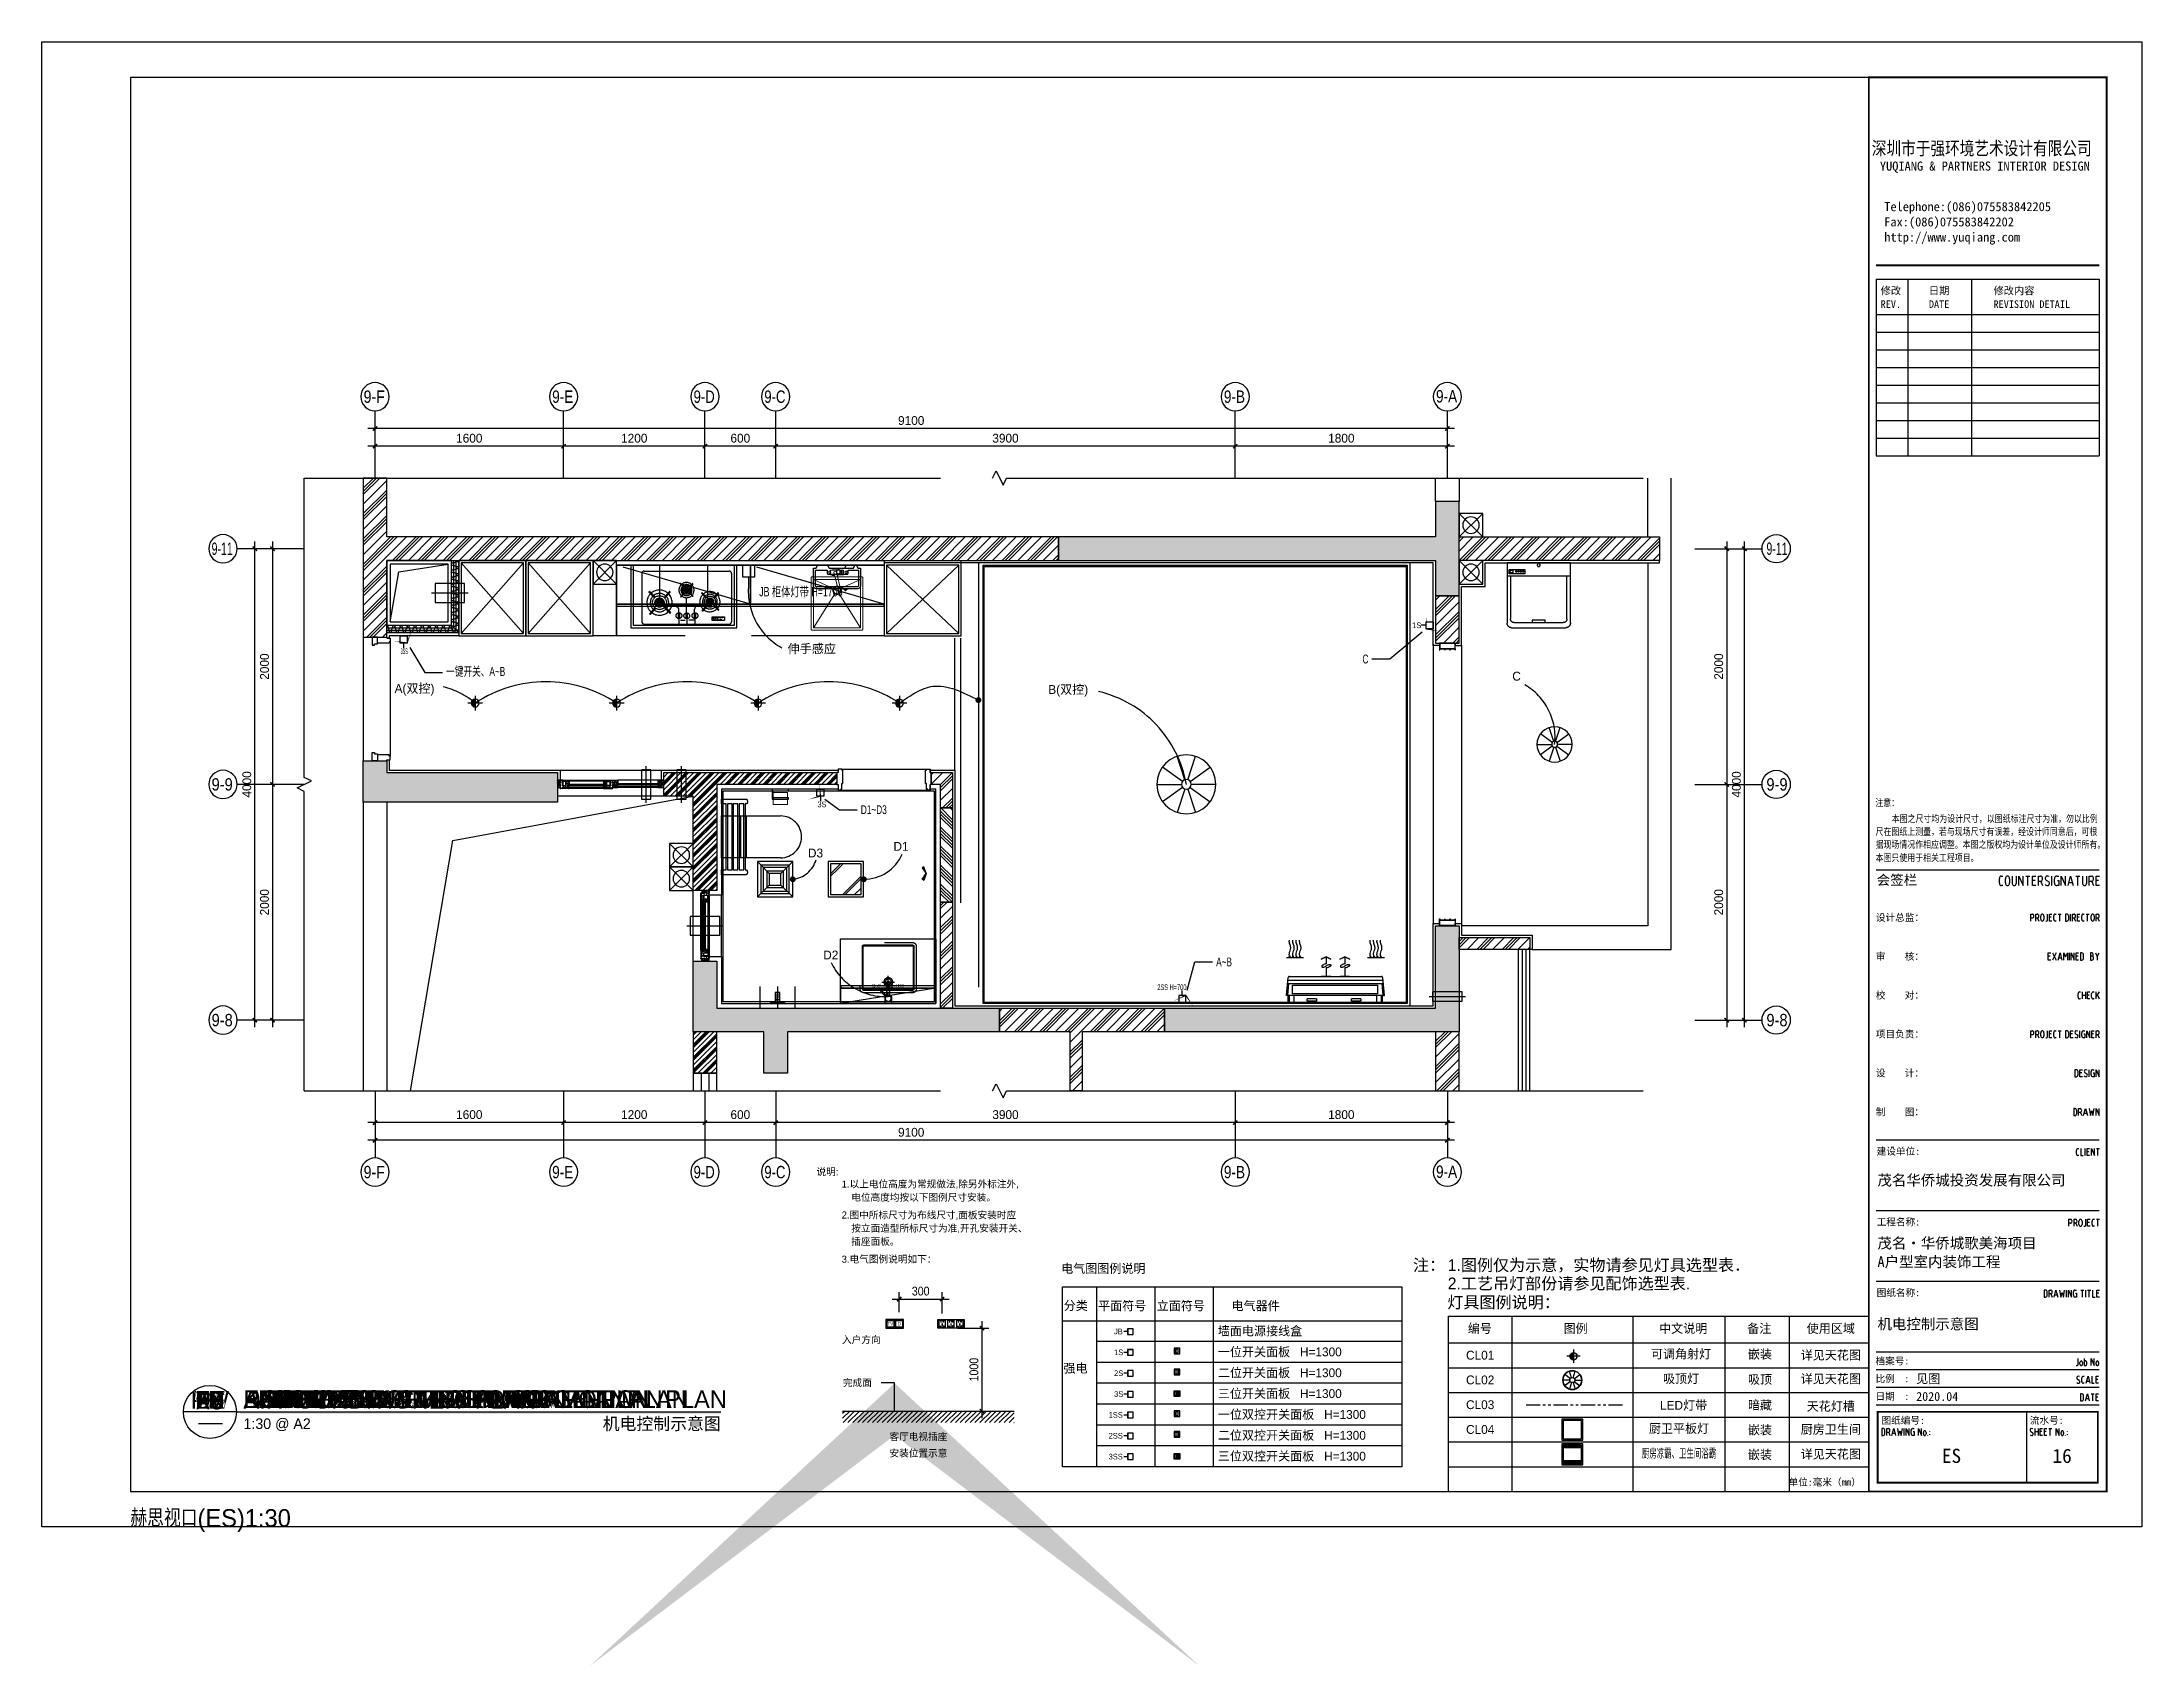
# Paper-space layout 'ES' of a CAD drawing. Header units: millimetres. Extents: x 0 to 594, y -39 to 420.
# The model-space entities are those that its viewports show. They can reach past a viewport. Long polylines and large blocks are cut down to what shows.
import ezdxf
from ezdxf import colors
from ezdxf.entities.mleader import LeaderData, LeaderLine
from ezdxf.enums import TextEntityAlignment as Align
from ezdxf.math import Vec2, Vec3

# ---------------------------------------------------------------- set-up
doc = ezdxf.new("R2010")
doc.units = ezdxf.units.MM
doc.set_wipeout_variables(frame=1)
doc.header["$PDMODE"] = 35
for name, pattern in [('Pbo-Center', [9, 6, -1, 1, -1]), ('Pbo-Dashdot', [5, 2.5, -1.25, 0, -1.25]), ('Pbo-Dashed', [3.75, 2.5, -1.25]), ('Pbo-Dot', [1.25, 0, -1.25]), ('Pbo-Hidden', [1.875, 1.25, -0.625]), ('Pbo-Phantom', [7.75, 4, -0.75, 0.75, -0.75, 0.75, -0.75])]:
    doc.linetypes.add(name, pattern=pattern)
doc.layers.get('0').update_dxf_attribs({"color": 14})
doc.layers.get('DEFPOINTS').update_dxf_attribs({"color": 5})
for name, color, linetype in [('!PboAC-Refe', 50, 'Continuous'), ('!PboAR-Refe', 50, 'Continuous'), ('!PboDP-Refe', 50, 'Continuous'), ('!PboDS-Doors', 60, 'Continuous'), ('!PboDS-Doors-Hidden', 68, 'Pbo-Hidden'), ('!PboDS-Fixt', 31, 'Pbo-Hidden'), ('!PboDS-Fixt-Detail', 36, 'Continuous'), ('!PboDS-MillRC', 42, 'Continuous'), ('!PboDS-MillRS', 43, 'Pbo-Hidden'), ('!PboDT-Refe', 50, 'Continuous'), ('!PboEM-Refe', 50, 'Continuous'), ('!PboES-Circ', 114, 'Pbo-Dashdot'), ('!PboES-Dim', 50, 'Continuous'), ('!PboES-Elec', 61, 'Continuous'), ('!PboES-Refe', 50, 'Continuous'), ('!PboES-TXT25', 40, 'Continuous'), ('!PboEX-Refe', 50, 'Continuous'), ('!PboFC-Refe', 50, 'Continuous'), ('!PboFF-Furn', 51, 'Continuous'), ('!PboFF-Furn-Detail', 56, 'Continuous'), ('!PboFF-Refe', 50, 'Continuous'), ('!PboFF-Wipeout', 250, 'Pbo-Dot'), ('!PboGS-13Light-Center', 134, 'Pbo-Center'), ('!PboGS-50Dark', 160, 'Continuous'), ('!PboGS-Dim', 50, 'Continuous'), ('!PboGS-Logo', 4, 'Continuous'), ('!PboGS-Refe', 50, 'Continuous'), ('!PboGS-TXT25', 40, 'Continuous'), ('!PboKP-Refe', 50, 'Continuous'), ('!PboLP-Refe', 50, 'Continuous'), ('!PboPL-AxisNumber', 150, 'Continuous'), ('!PboPL-Column', 182, 'Continuous'), ('!PboPL-EXwalls', 190, 'Continuous'), ('!PboPL-Glass', 30, 'Continuous'), ('!PboPL-Hatch', 250, 'Continuous'), ('!PboPL-Mech', 134, 'Continuous'), ('!PboPL-Opening', 250, 'Pbo-Dashed'), ('!PboPL-ShadeDark', 251, 'Continuous'), ('!PboPL-TXT25', 40, 'Continuous'), ('!PboPL-WallFin', 160, 'Continuous'), ('!PboPL-Walls', 200, 'Continuous'), ('!PboPW-Refe', 50, 'Continuous'), ('!PboRC-13Light', 134, 'Continuous'), ('!PboRC-18Norm', 30, 'Continuous'), ('!PboRC-35Heavy', 100, 'Continuous'), ('!PboRC-CoveLight', 120, 'Pbo-Phantom'), ('!PboRC-Lightings', 22, 'Continuous'), ('!PboRC-Mech', 134, 'Continuous'), ('!PboRC-Refe', 50, 'Continuous'), ('!PboRC-Wipeout', 250, 'Pbo-Dot'), ('!PboWF-Refe', 50, 'Continuous'), ('!PboWS-Refe', 50, 'Continuous')]:
    doc.layers.add(name, color=color, linetype=linetype)
doc.styles.add('!PYH.V2008_CN', font='')
doc.styles.add('!PYH.V2008_EN', font='')
doc.styles.add('!赫思BLIP-CN', font='', dxfattribs={"width": 0.8})
doc.styles.add('!赫思DIM-EN', font='赫思StyleDimTextEN.SHX', dxfattribs={"width": 0.9, "bigfont": '赫思StyleDimTextCN.SHX'})
doc.styles.add('!赫思Norm', font='赫思StyleNormEN.SHX', dxfattribs={"width": 0.9, "bigfont": '赫思StyleDimTextCN.SHX'})
doc.styles.add('Genvea', font='')
doc.styles.add('HT', font='simhei.ttf', dxfattribs={"width": 0.8})
doc.styles.add('yq1', font='simhei.ttf')
doc.styles.add('yq2', font='')
doc.styles.get('!PYH.V2008_CN').set_extended_font_data('赫思深化DWG.CN繁')
doc.styles.get('!PYH.V2008_EN').set_extended_font_data('赫思深化DWG.CN繁')
doc.styles.get('!赫思BLIP-CN').set_extended_font_data('赫思深化DWG.CN繁')
doc.styles.get('Genvea').set_extended_font_data('Geneva')
doc.styles.get('yq2').set_extended_font_data('SimSun')
doc.dimstyles.new('!PboMS-30', dxfattribs={"dimscale": 30, "dimtxt": 2.5, "dimasz": 1.2, "dimexe": 2, "dimexo": 2, "dimgap": 1, "dimtad": 1, "dimdec": 0, "dimdsep": 46, "dimtxsty": '!PYH.V2008_EN', "dimblk": 'ARCHTICK', "dimcen": 1, "dimdle": 2, "dimclrd": 44, "dimclre": 44, "dimclrt": 256, "dimadec": 1, "dimazin": 2, "dimtfac": 1, "dimtdec": 0, "dimtix": 1, "dimtmove": 2, "dimatfit": 1, "dimldrblk": '!PYH_DIM.ARCHTICK', "dimfxl": 5, "dimfxlon": 1, "dimtolj": 1, "dimtzin": 0, "dimlwd": -1, "dimlwe": -1, "dimarcsym": 0})
doc.dimstyles.new('!PboPS-1', dxfattribs={"dimscale": 30, "dimtxt": 2.5, "dimasz": 1.5, "dimexe": 2, "dimexo": 2, "dimgap": 1, "dimtad": 1, "dimdec": 0, "dimdsep": 46, "dimtxsty": '!赫思DIM-EN', "dimblk": 'ARCHTICK', "dimcen": 1, "dimdle": 2, "dimclrd": 44, "dimclre": 44, "dimclrt": 256, "dimadec": 1, "dimazin": 2, "dimtfac": 1, "dimtdec": 0, "dimtix": 1, "dimtmove": 2, "dimatfit": 1, "dimldrblk": '!PYH_DIM.ARCHTICK', "dimfxl": 5, "dimfxlon": 1, "dimtolj": 1, "dimtzin": 0, "dimlwd": -1, "dimlwe": -1, "dimarcsym": 0})

psp = doc.layouts.new('ES')

# ---------------------------------------------------------------- texts
at = {"layer": '!PboES-Refe', "style": '!PYH.V2008_CN'}
for s, p in [('说明:', (219.06, 99.42)), ('1.以上电位高度为常规做法,除另外标注外,', (226.19, 95.96)), ('2.图中所标尺寸为布线尺寸,面板安装时应', (226.19, 87.21)), ('电位高度均按以下图例尺寸安装。', (228.9, 92.21)), ('按立面造型所标尺寸为准,开孔安装开关、', (228.9, 83.46)), ('插座面板。', (228.9, 79.71)), ('3.电气图例说明如下：', (226.19, 74.71))]:
    psp.add_text(s, height=2, dxfattribs=at).set_placement(p)
at = {"layer": 'DEFPOINTS', "color": 250, "style": '!赫思DIM-EN'}
psp.add_text('赫思视口(ES)1:30', height=5, dxfattribs=at).set_placement((25, 0))

msp = doc.modelspace()

# ---------------------------------------------------------------- texts
at = {"layer": '!PboES-TXT25', "char_height": 75, "width": 1.932676241267473e-12, "attachment_point": 4, "style": '!PYH.V2008_EN'}
for s, insert in [('\\A1;伸手感应', (25501.8, 5146.3)), ('\\A1;A(双控)', (22166.2, 4803)), ('\\A1;B(双控)', (27713.5, 4794.2)), ('\\A1;C', (31650.8, 4917.8)), ('\\A1;D1', (26399.2, 3474.1)), ('\\A1;D2', (25803.3, 2552.2))]:
    msp.add_mtext(s, dxfattribs=dict(at, insert=insert))

# ---------------------------------------------------------------- blocks, each defined once
blk = doc.blocks.new('*U46')
at = {"layer": '!PboGS-50Dark'}
blk.add_line((7.5, 0), (144.51, 0), dxfattribs=at)
blk.add_circle((0, 0), 7.5, dxfattribs=at)
at = {"color": 9}
blk.add_line((7.5, 0), (-7.5, 0), dxfattribs=at)
at = {"color": 250}
blk.add_solid([(8.5, -0.48), (8.5, -0.13), (144.51, -0.48), (144.51, -0.13)], dxfattribs=at)
at = {"layer": '!PboAC-Refe', "style": '!PYH.V2008_EN'}
blk.add_text('AIR  CONDITIONER  PLAN', height=5, dxfattribs=at).set_placement((9.5, 0.96))
at = {"layer": '!PboAC-Refe', "style": '!PYH.V2008_EN', "width": 0.82}
blk.add_text('AC', height=5, dxfattribs=at).set_placement((0, 0.71), align=Align.CENTER)
at = {"layer": '!PboAR-Refe', "style": '!PYH.V2008_EN'}
blk.add_text('ARCHITECTURAL INFORMATION  PLAN', height=5, dxfattribs=at).set_placement((9.5, 1.13))
at = {"layer": '!PboAR-Refe', "style": '!PYH.V2008_EN', "width": 0.82}
blk.add_text('AR', height=5, dxfattribs=at).set_placement((0, 0.88), align=Align.CENTER)
at = {"layer": '!PboDP-Refe', "style": '!PYH.V2008_EN'}
blk.add_text('DOOR  PLAN', height=5, dxfattribs=at).set_placement((9.5, 1.13))
at = {"layer": '!PboDP-Refe', "style": '!PYH.V2008_EN', "width": 0.82}
blk.add_text('DP', height=5, dxfattribs=at).set_placement((0, 0.88), align=Align.CENTER)
at = {"layer": '!PboDT-Refe', "style": '!PYH.V2008_EN'}
blk.add_text('PLAN', height=5, dxfattribs=at).set_placement((9.5, 1.13))
at = {"layer": '!PboEM-Refe', "style": '!PYH.V2008_EN'}
blk.add_text('ELECTRICAL & MECHANICAL  PLAN', height=5, dxfattribs=at).set_placement((9.5, 1.13))
at = {"layer": '!PboEM-Refe', "style": '!PYH.V2008_EN', "width": 0.82}
blk.add_text('EM', height=5, dxfattribs=at).set_placement((0, 0.88), align=Align.CENTER)
at = {"layer": '!PboES-Refe', "style": '!PYH.V2008_EN', "width": 0.82}
blk.add_text('ES', height=5, dxfattribs=at).set_placement((0, 0.88), align=Align.CENTER)
at = {"layer": '!PboES-Refe', "style": '!PYH.V2008_EN'}
blk.add_text('ELECTRICAL & MECHANICAL  PLAN', height=5, dxfattribs=at).set_placement((9.5, 1.13))
at = {"layer": '!PboEX-Refe', "style": '!PYH.V2008_EN'}
blk.add_text('EX ARCHITECTURAL INFORMATION  PLAN', height=5, dxfattribs=at).set_placement((9.5, 1.13))
at = {"layer": '!PboEX-Refe', "style": '!PYH.V2008_EN', "width": 0.82}
blk.add_text('EX', height=5, dxfattribs=at).set_placement((0, 0.88), align=Align.CENTER)
at = {"layer": '!PboFC-Refe', "style": '!PYH.V2008_EN', "width": 0.82}
blk.add_text('FC', height=5, dxfattribs=at).set_placement((0, 0.88), align=Align.CENTER)
at = {"layer": '!PboFC-Refe', "style": '!PYH.V2008_EN'}
blk.add_text('FLOOR  COVERING  PLAN', height=5, dxfattribs=at).set_placement((9.5, 1.13))
at = {"layer": '!PboFF-Refe', "style": '!PYH.V2008_EN'}
blk.add_text('FIXTURES & FURNISHINGS  PLAN', height=5, dxfattribs=at).set_placement((9.5, 1.13))
at = {"layer": '!PboFF-Refe', "style": '!PYH.V2008_EN', "width": 0.82}
blk.add_text('FF', height=5, dxfattribs=at).set_placement((0, 0.88), align=Align.CENTER)
at = {"layer": '!PboGS-Refe', "style": '!PYH.V2008_EN'}
blk.add_attdef('DWG_NAME_EN', (9.5, 1.13), '', height=5, dxfattribs=at)
at = {"layer": '!PboGS-Refe', "style": '!PYH.V2008_EN', "width": 0.82}
blk.add_attdef('NUM', text='', height=5, dxfattribs=at).set_placement((0, 0.88), align=Align.CENTER)
at = {"layer": '!PboGS-Refe', "style": '!PYH.V2008_EN', "width": 0.999789}
blk.add_attdef('AREA', text='', height=3.3, dxfattribs=at).set_placement((-4.49, -4.57), (4.9, -4.57), align=Align.FIT)
at = {"layer": '!PboKP-Refe', "style": '!PYH.V2008_EN'}
blk.add_text('KEY  PLAN', height=5, dxfattribs=at).set_placement((9.5, 1.13))
at = {"layer": '!PboKP-Refe', "style": '!PYH.V2008_EN', "width": 0.82}
blk.add_text('KP', height=5, dxfattribs=at).set_placement((0, 0.88), align=Align.CENTER)
at = {"layer": '!PboLP-Refe', "style": '!PYH.V2008_EN'}
blk.add_text('LAMPS  AND  LANTERNS  PLAN', height=5, dxfattribs=at).set_placement((9.5, 1.13))
at = {"layer": '!PboLP-Refe', "style": '!PYH.V2008_EN', "width": 0.82}
blk.add_text('LP', height=5, dxfattribs=at).set_placement((0, 0.88), align=Align.CENTER)
at = {"layer": '!PboPW-Refe', "style": '!PYH.V2008_EN'}
blk.add_text('PARTITION WALL PLAN', height=5, dxfattribs=at).set_placement((9.5, 1.13))
blk.add_text('PW', height=5, dxfattribs=at).set_placement((0, 0.88), align=Align.CENTER)
at = {"layer": '!PboRC-Refe', "style": '!PYH.V2008_EN', "width": 0.82}
blk.add_text('RC', height=5, dxfattribs=at).set_placement((0, 0.88), align=Align.CENTER)
at = {"layer": '!PboRC-Refe', "style": '!PYH.V2008_EN'}
blk.add_text('REFLECTED  CEILING  PLAN', height=5, dxfattribs=at).set_placement((9.5, 1.13))
at = {"layer": '!PboWF-Refe', "style": '!PYH.V2008_EN'}
blk.add_text('WALL  FINISH  PLAN', height=5, dxfattribs=at).set_placement((9.5, 1.13))
at = {"layer": '!PboWF-Refe', "style": '!PYH.V2008_EN', "width": 0.82}
blk.add_text('WF', height=5, dxfattribs=at).set_placement((0, 0.88), align=Align.CENTER)
at = {"layer": '!PboWS-Refe', "style": '!PYH.V2008_EN', "width": 0.82}
blk.add_text('WS', height=5, dxfattribs=at).set_placement((0, 0.88), align=Align.CENTER)
at = {"layer": '!PboWS-Refe', "style": '!PYH.V2008_EN'}
blk.add_text('WATER  SUPPLY & DRAINAGE  PLAN', height=5, dxfattribs=at).set_placement((9.5, 1.13))
at = {"style": '!PYH.V2008_EN'}
blk.add_attdef('ScaleTAG', (9.5, -4.83), '', height=3, dxfattribs=at)
blk.add_attdef('DWG_NAME_CN', text='', height=3.5, dxfattribs=at).set_placement((144.51, -5.07), align=Align.RIGHT)
blk = doc.blocks.new('pbotmp20190306164829')
at = {"layer": '!PboGS-Refe', "color": 10}
for p, q in [((518.8, 352.94), (518.8, 302.94)), ((518.8, 352.94), (581.92, 352.94)), ((527.8, 352.94), (527.8, 302.94)), ((545.8, 352.94), (545.8, 302.94)), ((581.92, 352.94), (581.92, 302.94)), ((518.8, 342.94), (581.92, 342.94)), ((518.8, 337.94), (581.92, 337.94)), ((518.8, 332.94), (581.92, 332.94)), ((518.8, 327.94), (581.92, 327.94)), ((518.8, 322.94), (581.92, 322.94)), ((518.8, 317.94), (581.92, 317.94)), ((518.8, 312.94), (581.92, 312.94)), ((518.8, 307.94), (581.92, 307.94)), ((518.8, 302.94), (581.92, 302.94)), ((518.8, 185.83), (581.92, 185.83)), ((518.8, 109.5), (581.92, 109.5)), ((518.8, 89.5), (581.92, 89.5)), ((518.8, 69.5), (581.92, 69.5)), ((518.8, 49.5), (581.92, 49.5)), ((518.8, 44.5), (581.92, 44.5)), ((518.8, 39.5), (581.92, 39.5)), ((518.8, 34.5), (581.92, 34.5))]:
    blk.add_line(p, q, dxfattribs=at)
at = {"layer": '!PboGS-Refe', "color": 50}
blk.add_lwpolyline([(25, 10), (584, 10), (584, 410), (25, 410)], close=True, dxfattribs=at)
at = {"layer": '!PboGS-Refe', "color": 50, "const_width": 0.5}
blk.add_lwpolyline([(584, 410), (584, 10), (516.72, 10), (516.72, 410)], close=True, dxfattribs=at)
blk.add_lwpolyline([(518.8, 356.84), (581.92, 356.84)], dxfattribs=at)
at = {"layer": '!PboGS-TXT25'}
for p, q in [((561.36, 32.5), (561.36, 12.5)), ((519.22, 12.5), (581.5, 12.5))]:
    blk.add_line(p, q, dxfattribs=at)
for points in [[(554.22, 184.07), (554.01, 184.02), (553.83, 183.87), (553.72, 183.65), (553.68, 183.39)], [(553.68, 182.04), (553.68, 183.39)], [(553.68, 182.04), (553.72, 181.78), (553.83, 181.56), (554.01, 181.42), (554.22, 181.37)], [(554.22, 184.07), (554.64, 184.07)], [(554.64, 181.37), (554.22, 181.37)], [(556.55, 183.32), (556.53, 183.55), (556.44, 183.76), (556.31, 183.92), (556.13, 184.03), (555.95, 184.07), (555.77, 184.03), (555.59, 183.92), (555.47, 183.76), (555.39, 183.55), (555.35, 183.32)], [(555.35, 182.12), (555.35, 183.32)], [(555.35, 182.12), (555.39, 181.88), (555.47, 181.67), (555.59, 181.51), (555.77, 181.4), (555.95, 181.37), (556.13, 181.4), (556.31, 181.51), (556.44, 181.67), (556.53, 181.88), (556.55, 182.12)], [(556.55, 183.32), (556.55, 182.12)], [(557.26, 184.07), (557.26, 182.12), (557.3, 181.88), (557.39, 181.67), (557.52, 181.51), (557.68, 181.4), (557.87, 181.37), (558.05, 181.4), (558.22, 181.51), (558.36, 181.67), (558.44, 181.88), (558.47, 182.12), (558.47, 184.07)], [(559.19, 181.37), (559.19, 184.07), (560.38, 181.37), (560.38, 184.07)], [(561.11, 184.07), (562.31, 184.07)], [(561.71, 181.37), (561.71, 184.07)], [(563.98, 181.37), (563.02, 181.37), (563.02, 184.07), (563.98, 184.07)], [(563.75, 182.86), (563.02, 182.86)], [(564.71, 181.37), (564.71, 184.07), (565.31, 184.07)], [(565.31, 182.57), (564.71, 182.57)], [(565.31, 182.57), (565.49, 182.61), (565.65, 182.7), (565.79, 182.88), (565.87, 183.09), (565.9, 183.32), (565.87, 183.55), (565.79, 183.76), (565.65, 183.92), (565.49, 184.03), (565.31, 184.07)], [(565.42, 182.57), (565.9, 181.37)], [(567.7, 183.92), (567.41, 184.03), (567.1, 184.07), (566.92, 184.02), (566.77, 183.9), (566.66, 183.71), (566.62, 183.49), (566.65, 183.27), (566.75, 183.07), (566.88, 182.93), (567.56, 182.51)], [(566.62, 181.67), (566.84, 181.51), (567.09, 181.42), (567.35, 181.37)], [(567.35, 181.37), (567.52, 181.42), (567.68, 181.54), (567.78, 181.72), (567.83, 181.94), (567.79, 182.16), (567.7, 182.37), (567.56, 182.51)], [(568.54, 181.37), (568.54, 184.07)], [(569.87, 184.07), (569.67, 184.03), (569.51, 183.92), (569.37, 183.76), (569.29, 183.55), (569.26, 183.32)], [(569.26, 182.12), (569.26, 183.32)], [(569.26, 182.12), (569.29, 181.88), (569.37, 181.67), (569.51, 181.51), (569.67, 181.4), (569.87, 181.37)], [(569.87, 184.07), (570.45, 184.07)], [(570.1, 182.86), (570.45, 182.86), (570.45, 181.37), (569.87, 181.37)], [(571.18, 181.37), (571.18, 184.07), (572.38, 181.37), (572.38, 184.07)], [(573.1, 181.37), (573.82, 184.07), (574.53, 181.37)], [(574.32, 182.12), (573.3, 182.12)], [(575.26, 184.07), (576.46, 184.07)], [(575.86, 181.37), (575.86, 184.07)], [(577.17, 184.07), (577.17, 182.12), (577.2, 181.88), (577.28, 181.67), (577.42, 181.51), (577.59, 181.4), (577.77, 181.37), (577.96, 181.4), (578.13, 181.51), (578.25, 181.67), (578.34, 181.88), (578.38, 182.12), (578.38, 184.07)], [(579.09, 181.37), (579.09, 184.07), (579.69, 184.07)], [(579.69, 182.57), (579.09, 182.57)], [(579.69, 182.57), (579.87, 182.61), (580.05, 182.7), (580.18, 182.88), (580.27, 183.09), (580.29, 183.32), (580.27, 183.55), (580.18, 183.76), (580.05, 183.92), (579.87, 184.03), (579.69, 184.07)], [(579.81, 182.57), (580.29, 181.37)], [(581.97, 181.37), (581.02, 181.37), (581.02, 184.07), (581.97, 184.07)], [(581.73, 182.86), (581.02, 182.86)], [(562.55, 171.33), (562.55, 173.31), (562.99, 173.31)], [(562.99, 172.2), (563.15, 172.25), (563.29, 172.38), (563.39, 172.55), (563.42, 172.76), (563.39, 172.97), (563.29, 173.15), (563.15, 173.27), (562.99, 173.31)], [(563.95, 171.33), (563.95, 173.31), (564.39, 173.31)], [(564.39, 172.2), (564.56, 172.25), (564.69, 172.38), (564.79, 172.55), (564.83, 172.76), (564.79, 172.97), (564.69, 173.15), (564.56, 173.27), (564.39, 173.31)], [(566.23, 172.76), (566.21, 172.97), (566.11, 173.15), (565.96, 173.27), (565.8, 173.31), (565.63, 173.27), (565.48, 173.15), (565.39, 172.97), (565.36, 172.76)], [(565.36, 171.88), (565.36, 172.76)], [(566.23, 172.76), (566.23, 171.88)], [(566.76, 171.33), (566.94, 171.33), (567.08, 171.37), (567.19, 171.45), (567.26, 171.6), (567.29, 171.77), (567.29, 173.31)], [(568.53, 171.33), (567.81, 171.33), (567.81, 173.31), (568.53, 173.31)], [(568.34, 172.43), (567.81, 172.43)], [(569.45, 173.31), (569.29, 173.27), (569.17, 173.16), (569.08, 173), (569.05, 172.82)], [(569.05, 171.82), (569.05, 172.82)], [(569.45, 173.31), (569.75, 173.31)], [(570.28, 173.31), (571.15, 173.31)], [(570.72, 171.33), (570.72, 173.31)], [(573.8, 171.33), (573.8, 173.31)], [(574.32, 171.33), (574.32, 173.31), (574.77, 173.31)], [(574.77, 172.2), (574.94, 172.25), (575.07, 172.38), (575.17, 172.55), (575.21, 172.76), (575.17, 172.97), (575.07, 173.15), (574.94, 173.27), (574.77, 173.31)], [(576.44, 171.33), (575.74, 171.33), (575.74, 173.31), (576.44, 173.31)], [(576.26, 172.43), (575.74, 172.43)], [(577.36, 173.31), (577.21, 173.27), (577.07, 173.16), (576.99, 173), (576.96, 172.82)], [(576.96, 171.82), (576.96, 172.82)], [(577.36, 173.31), (577.66, 173.31)], [(578.19, 173.31), (579.08, 173.31)], [(578.63, 171.33), (578.63, 173.31)], [(580.48, 172.76), (580.45, 172.97), (580.35, 173.15), (580.21, 173.27), (580.03, 173.31), (579.87, 173.27), (579.73, 173.15), (579.63, 172.97), (579.6, 172.76)], [(579.6, 171.88), (579.6, 172.76)], [(580.48, 172.76), (580.48, 171.88)], [(581, 171.33), (581, 173.31), (581.45, 173.31)], [(581.45, 172.2), (581.62, 172.25), (581.75, 172.38), (581.85, 172.55), (581.89, 172.76), (581.85, 172.97), (581.75, 173.15), (581.62, 173.27), (581.45, 173.31)], [(562.99, 172.2), (562.55, 172.2)], [(564.39, 172.2), (563.95, 172.2)], [(564.47, 172.2), (564.83, 171.33)], [(565.36, 171.88), (565.39, 171.66), (565.48, 171.49), (565.63, 171.37), (565.8, 171.33), (565.96, 171.37), (566.11, 171.49), (566.21, 171.66), (566.23, 171.88)], [(569.05, 171.82), (569.08, 171.64), (569.17, 171.48), (569.29, 171.37), (569.45, 171.33)], [(569.75, 171.33), (569.45, 171.33)], [(574.77, 172.2), (574.32, 172.2)], [(574.85, 172.2), (575.21, 171.33)], [(576.96, 171.82), (576.99, 171.64), (577.07, 171.48), (577.21, 171.37), (577.36, 171.33)], [(577.66, 171.33), (577.36, 171.33)], [(579.6, 171.88), (579.63, 171.66), (579.73, 171.49), (579.87, 171.37), (580.03, 171.33), (580.21, 171.37), (580.35, 171.49), (580.45, 171.66), (580.48, 171.88)], [(581.45, 172.2), (581, 172.2)], [(581.53, 172.2), (581.89, 171.33)], [(568.17, 160.33), (567.47, 160.33), (567.47, 162.32), (568.17, 162.32)], [(568, 161.43), (567.47, 161.43)], [(568.7, 162.32), (569.75, 160.33)], [(569.75, 162.32), (568.7, 160.33)], [(570.28, 160.33), (570.81, 162.32), (571.34, 160.33)], [(571.18, 160.88), (570.43, 160.88)], [(571.87, 160.33), (571.87, 162.32), (572.4, 161.21), (572.92, 162.32), (572.92, 160.33)], [(573.45, 160.33), (573.45, 162.32)], [(573.97, 160.33), (573.97, 162.32), (574.85, 160.33), (574.85, 162.32)], [(576.08, 160.33), (575.38, 160.33), (575.38, 162.32), (576.08, 162.32)], [(575.91, 161.43), (575.38, 161.43)], [(579.86, 161.43), (580, 161.47), (580.11, 161.55), (580.19, 161.7), (580.22, 161.87), (580.19, 162.03), (580.11, 162.18), (580, 162.28), (579.86, 162.32), (579.42, 162.32), (579.42, 160.33)], [(579.42, 160.33), (579.86, 160.33), (580.03, 160.38), (580.17, 160.49), (580.27, 160.67), (580.3, 160.88), (580.27, 161.09), (580.17, 161.27), (580.03, 161.38), (579.86, 161.43), (579.42, 161.43)], [(580.83, 162.32), (581.36, 161.32), (581.89, 162.32)], [(581.36, 161.32), (581.36, 160.33)], [(576.3, 151.31), (576.14, 151.27), (576.02, 151.16), (575.93, 151), (575.9, 150.82)], [(575.9, 149.82), (575.9, 150.82)], [(575.9, 149.82), (575.93, 149.64), (576.02, 149.48), (576.14, 149.37), (576.3, 149.33)], [(576.3, 151.31), (576.61, 151.31)], [(576.61, 149.33), (576.3, 149.33)], [(577.14, 149.33), (577.14, 151.31)], [(577.14, 150.43), (578.01, 150.43)], [(578.01, 151.31), (578.01, 149.33)], [(579.24, 149.33), (578.54, 149.33), (578.54, 151.31), (579.24, 151.31)], [(579.06, 150.43), (578.54, 150.43)], [(580.17, 151.31), (580.01, 151.27), (579.89, 151.16), (579.8, 151), (579.76, 150.82)], [(579.76, 149.82), (579.76, 150.82)], [(579.76, 149.82), (579.8, 149.64), (579.89, 149.48), (580.01, 149.37), (580.17, 149.33)], [(580.17, 151.31), (580.48, 151.31)], [(580.48, 149.33), (580.17, 149.33)], [(581, 149.33), (581, 151.31)], [(581.88, 151.31), (581, 150.1)], [(581.34, 150.57), (581.89, 149.33)], [(562.55, 138.33), (562.55, 140.32), (562.99, 140.32)], [(562.99, 139.21), (562.55, 139.21)], [(562.99, 139.21), (563.15, 139.25), (563.29, 139.37), (563.39, 139.56), (563.42, 139.76), (563.39, 139.97), (563.29, 140.15), (563.15, 140.27), (562.99, 140.32)], [(563.95, 138.33), (563.95, 140.32), (564.39, 140.32)], [(564.39, 139.21), (563.95, 139.21)], [(564.39, 139.21), (564.56, 139.25), (564.69, 139.37), (564.79, 139.56), (564.83, 139.76), (564.79, 139.97), (564.69, 140.15), (564.56, 140.27), (564.39, 140.32)], [(564.47, 139.21), (564.83, 138.33)], [(566.23, 139.76), (566.21, 139.97), (566.11, 140.15), (565.96, 140.27), (565.8, 140.32), (565.63, 140.27), (565.48, 140.15), (565.39, 139.97), (565.36, 139.76)], [(565.36, 138.88), (565.36, 139.76)], [(565.36, 138.88), (565.39, 138.67), (565.48, 138.49), (565.63, 138.38), (565.8, 138.33), (565.96, 138.38), (566.11, 138.49), (566.21, 138.67), (566.23, 138.88)], [(566.23, 139.76), (566.23, 138.88)], [(566.76, 138.33), (566.94, 138.33), (567.08, 138.36), (567.19, 138.46), (567.26, 138.6), (567.29, 138.77), (567.29, 140.32)], [(568.53, 138.33), (567.81, 138.33), (567.81, 140.32), (568.53, 140.32)], [(568.34, 139.43), (567.81, 139.43)], [(569.45, 140.32), (569.29, 140.27), (569.17, 140.17), (569.08, 140.01), (569.05, 139.81)], [(569.05, 138.83), (569.05, 139.81)], [(569.05, 138.83), (569.08, 138.63), (569.17, 138.48), (569.29, 138.36), (569.45, 138.33)], [(569.45, 140.32), (569.75, 140.32)], [(569.75, 138.33), (569.45, 138.33)], [(570.28, 140.32), (571.15, 140.32)], [(570.72, 138.33), (570.72, 140.32)], [(574.5, 138.33), (573.8, 138.33), (573.8, 140.32), (574.5, 140.32)], [(574.32, 139.43), (573.8, 139.43)], [(575.82, 140.21), (575.38, 140.32), (575.24, 140.28), (575.13, 140.18), (575.06, 140.05), (575.02, 139.89), (575.05, 139.73), (575.12, 139.58), (575.22, 139.47), (575.71, 139.16)], [(575.02, 138.55), (575.28, 138.39), (575.55, 138.33)], [(575.55, 138.33), (575.69, 138.36), (575.8, 138.45), (575.87, 138.6), (575.91, 138.76), (575.88, 138.92), (575.82, 139.06), (575.71, 139.16)], [(576.44, 138.33), (576.44, 140.32)], [(577.41, 140.32), (577.23, 140.27), (577.09, 140.15), (577, 139.97), (576.96, 139.76)], [(576.96, 138.88), (576.96, 139.76)], [(576.96, 138.88), (577, 138.67), (577.09, 138.49), (577.23, 138.38), (577.41, 138.33)], [(577.41, 140.32), (577.85, 140.32)], [(577.58, 139.43), (577.85, 139.43), (577.85, 138.33), (577.41, 138.33)], [(578.36, 138.33), (578.36, 140.32), (579.25, 138.33), (579.25, 140.32)], [(580.48, 138.33), (579.78, 138.33), (579.78, 140.32), (580.48, 140.32)], [(580.3, 139.43), (579.78, 139.43)], [(581, 138.33), (581, 140.32), (581.45, 140.32)], [(581.45, 139.21), (581, 139.21)], [(581.45, 139.21), (581.62, 139.25), (581.75, 139.37), (581.85, 139.56), (581.89, 139.76), (581.85, 139.97), (581.75, 140.15), (581.62, 140.27), (581.45, 140.32)], [(581.53, 139.21), (581.89, 138.33)], [(577.14, 127.33), (576.44, 127.33), (576.44, 129.31), (577.14, 129.31)], [(576.96, 128.43), (576.44, 128.43)], [(578.46, 129.2), (578.02, 129.31), (577.88, 129.27), (577.77, 129.19), (577.7, 129.05), (577.66, 128.89), (577.69, 128.72), (577.75, 128.57), (577.86, 128.48), (578.35, 128.17)], [(577.66, 127.56), (577.92, 127.4), (578.19, 127.33)], [(578.19, 127.33), (578.33, 127.36), (578.44, 127.46), (578.51, 127.59), (578.55, 127.75), (578.52, 127.92), (578.46, 128.07), (578.35, 128.17)], [(579.08, 127.33), (579.08, 129.31)], [(580.03, 129.31), (579.87, 129.27), (579.73, 129.15), (579.63, 128.97), (579.6, 128.76)], [(579.6, 127.89), (579.6, 128.76)], [(579.6, 127.89), (579.63, 127.67), (579.73, 127.49), (579.87, 127.37), (580.03, 127.33)], [(580.03, 129.31), (580.48, 129.31)], [(580.22, 128.43), (580.48, 128.43), (580.48, 127.33), (580.03, 127.33)], [(581, 127.33), (581, 129.31), (581.89, 127.33), (581.89, 129.31)], [(576.08, 116.33), (576.08, 118.32), (576.52, 118.32)], [(576.52, 117.21), (576.08, 117.21)], [(576.52, 117.21), (576.69, 117.25), (576.83, 117.37), (576.93, 117.56), (576.96, 117.77), (576.93, 117.97), (576.83, 118.15), (576.69, 118.27), (576.52, 118.32)], [(576.61, 117.21), (576.96, 116.33)], [(577.49, 116.33), (578.02, 118.32), (578.55, 116.33)], [(578.39, 116.88), (577.64, 116.88)], [(579.08, 118.32), (579.42, 116.33), (579.78, 117.66), (580.13, 116.33), (580.48, 118.32)], [(581, 116.33), (581, 118.32), (581.89, 116.33), (581.89, 118.32)], [(575.86, 106.98), (575.71, 106.95), (575.58, 106.84), (575.49, 106.68), (575.47, 106.48)], [(575.86, 106.98), (576.17, 106.98)], [(576.69, 106.98), (576.69, 104.99), (577.39, 104.99)], [(577.92, 104.99), (577.92, 106.98)], [(579.16, 104.99), (578.45, 104.99), (578.45, 106.98), (579.16, 106.98)], [(579.68, 104.99), (579.68, 106.98), (580.56, 104.99), (580.56, 106.98)], [(581.09, 106.98), (581.97, 106.98)], [(581.53, 104.99), (581.53, 106.98)], [(575.47, 105.5), (575.47, 106.48)], [(575.47, 105.5), (575.49, 105.3), (575.58, 105.14), (575.71, 105.03), (575.86, 104.99)], [(576.17, 104.99), (575.86, 104.99)], [(578.98, 106.1), (578.45, 106.1)], [(573.35, 85), (573.35, 86.98), (573.8, 86.98)], [(573.8, 85.88), (573.35, 85.88)], [(573.8, 85.88), (573.95, 85.92), (574.1, 86.04), (574.2, 86.22), (574.24, 86.42), (574.2, 86.64), (574.1, 86.82), (573.95, 86.94), (573.8, 86.98)], [(574.77, 85), (574.77, 86.98), (575.2, 86.98)], [(575.2, 85.88), (574.77, 85.88)], [(575.2, 85.88), (575.37, 85.92), (575.51, 86.04), (575.6, 86.22), (575.64, 86.42), (575.6, 86.64), (575.51, 86.82), (575.37, 86.94), (575.2, 86.98)], [(575.29, 85.88), (575.64, 85)], [(577.05, 86.42), (577.01, 86.64), (576.91, 86.82), (576.78, 86.94), (576.61, 86.98), (576.44, 86.94), (576.3, 86.82), (576.2, 86.64), (576.17, 86.42)], [(576.17, 85.55), (576.17, 86.42)], [(576.17, 85.55), (576.2, 85.34), (576.3, 85.16), (576.44, 85.04), (576.61, 85), (576.78, 85.04), (576.91, 85.16), (577.01, 85.34), (577.05, 85.55)], [(577.05, 86.42), (577.05, 85.55)], [(577.58, 85), (577.75, 85), (577.88, 85.04), (578, 85.12), (578.07, 85.27), (578.11, 85.44), (578.11, 86.98)], [(579.33, 85), (578.63, 85), (578.63, 86.98), (579.33, 86.98)], [(579.16, 86.1), (578.63, 86.1)], [(580.26, 86.98), (580.11, 86.94), (579.97, 86.83), (579.89, 86.67), (579.86, 86.49)], [(579.86, 85.49), (579.86, 86.49)], [(579.86, 85.49), (579.89, 85.31), (579.97, 85.15), (580.11, 85.04), (580.26, 85)], [(580.26, 86.98), (580.56, 86.98)], [(580.56, 85), (580.26, 85)], [(581.09, 86.98), (581.97, 86.98)], [(581.53, 85), (581.53, 86.98)], [(567.73, 65.01), (567.73, 66.98), (568.17, 66.98)], [(568.17, 65.88), (567.73, 65.88)], [(568.17, 65.88), (568.33, 65.93), (568.48, 66.04), (568.58, 66.22), (568.6, 66.43), (568.58, 66.64), (568.48, 66.82), (568.33, 66.93), (568.17, 66.98)], [(568.26, 65.88), (568.6, 65.01)], [(569.13, 65.01), (569.66, 66.98), (570.18, 65.01)], [(570.04, 65.55), (569.29, 65.55)], [(570.71, 66.98), (571.07, 65.01), (571.41, 66.32), (571.77, 65.01), (572.12, 66.98)], [(572.65, 65.01), (572.65, 66.98)], [(573.18, 65.01), (573.18, 66.98), (574.05, 65.01), (574.05, 66.98)], [(575.02, 66.98), (574.85, 66.93), (574.72, 66.82), (574.62, 66.64), (574.58, 66.43)], [(574.58, 65.55), (574.58, 66.43)], [(574.58, 65.55), (574.62, 65.34), (574.72, 65.16), (574.85, 65.04), (575.02, 65.01)], [(575.02, 66.98), (575.47, 66.98)], [(575.2, 66.1), (575.47, 66.1), (575.47, 65.01), (575.02, 65.01)], [(576.69, 66.98), (577.58, 66.98)], [(577.14, 65.01), (577.14, 66.98)], [(578.11, 65.01), (578.11, 66.98)], [(578.63, 66.98), (579.51, 66.98)], [(579.06, 65.01), (579.06, 66.98)], [(580.03, 66.98), (580.03, 65.01), (580.73, 65.01)], [(581.97, 65.01), (581.26, 65.01), (581.26, 66.98), (581.97, 66.98)], [(581.79, 66.1), (581.26, 66.1)], [(575.39, 45.6), (575.58, 45.6), (575.7, 45.64), (575.82, 45.74), (575.9, 45.87), (575.92, 46.04), (575.92, 47.59)], [(577.68, 47.59), (577.68, 45.6), (578.08, 45.6), (578.23, 45.66), (578.34, 45.8), (578.39, 45.99), (578.39, 46.53), (578.34, 46.73), (578.23, 46.88), (578.08, 46.93), (577.68, 46.93)], [(579.62, 45.6), (579.62, 47.59), (580.49, 45.6), (580.49, 47.59)], [(576.36, 42.48), (575.92, 42.58), (575.78, 42.55), (575.67, 42.46), (575.6, 42.32), (575.58, 42.16), (575.59, 42), (575.66, 41.85), (575.76, 41.74), (576.25, 41.44)], [(577.15, 46.48), (577.12, 46.66), (577.05, 46.79), (576.94, 46.89), (576.8, 46.93), (576.67, 46.89), (576.56, 46.79), (576.47, 46.66), (576.45, 46.48)], [(576.45, 46.04), (576.45, 46.48)], [(576.45, 46.04), (576.47, 45.87), (576.56, 45.74), (576.67, 45.64), (576.8, 45.6), (576.94, 45.64), (577.05, 45.74), (577.12, 45.87), (577.15, 46.04)], [(577.37, 42.58), (577.22, 42.54), (577.1, 42.44), (577.01, 42.28), (576.98, 42.09)], [(576.98, 41.11), (576.98, 42.09)], [(577.15, 46.48), (577.15, 46.04)], [(577.37, 42.58), (577.68, 42.58)], [(578.2, 40.6), (578.73, 42.58), (579.26, 40.6)], [(579.79, 42.58), (579.79, 40.6), (580.49, 40.6)], [(581.73, 46.48), (581.7, 46.66), (581.62, 46.79), (581.51, 46.89), (581.37, 46.93), (581.24, 46.89), (581.13, 46.79), (581.05, 46.66), (581.02, 46.48)], [(581.02, 46.04), (581.02, 46.48)], [(581.02, 46.04), (581.05, 45.87), (581.13, 45.74), (581.24, 45.64), (581.37, 45.6), (581.51, 45.64), (581.62, 45.74), (581.7, 45.87), (581.73, 46.04)], [(581.73, 40.6), (581.02, 40.6), (581.02, 42.58), (581.73, 42.58)], [(581.54, 41.71), (581.02, 41.71)], [(581.73, 46.48), (581.73, 46.04)], [(575.58, 40.82), (575.82, 40.66), (576.09, 40.6)], [(576.09, 40.6), (576.23, 40.64), (576.34, 40.72), (576.42, 40.86), (576.45, 41.03), (576.42, 41.19), (576.36, 41.34), (576.25, 41.44)], [(576.98, 41.11), (577.01, 40.91), (577.1, 40.75), (577.22, 40.64), (577.37, 40.6)], [(577.68, 40.6), (577.37, 40.6)], [(578.03, 35.6), (578.56, 37.58), (579.09, 35.6)], [(578.93, 36.16), (578.19, 36.16)], [(579.11, 41.15), (578.36, 41.15)], [(579.62, 37.58), (580.49, 37.58)], [(580.06, 35.6), (580.06, 37.58)], [(581.73, 35.6), (581.02, 35.6), (581.02, 37.58), (581.73, 37.58)], [(581.54, 36.71), (581.02, 36.71)], [(521.83, 25.85), (521.83, 27.83), (522.26, 27.83)], [(522.26, 26.72), (521.83, 26.72)], [(522.26, 26.72), (522.43, 26.77), (522.58, 26.88), (522.67, 27.07), (522.7, 27.28), (522.67, 27.49), (522.58, 27.67), (522.43, 27.79), (522.26, 27.83)], [(522.35, 26.72), (522.7, 25.85)], [(523.23, 25.85), (523.76, 27.83), (524.29, 25.85)], [(524.13, 26.39), (523.39, 26.39)], [(524.82, 27.83), (525.17, 25.85), (525.52, 27.17), (525.87, 25.85), (526.23, 27.83)], [(526.75, 25.85), (526.75, 27.83)], [(527.27, 25.85), (527.27, 27.83), (528.16, 25.85), (528.16, 27.83)], [(529.13, 27.83), (528.96, 27.79), (528.81, 27.67), (528.72, 27.49), (528.69, 27.28)], [(528.69, 26.39), (528.69, 27.28)], [(528.69, 26.39), (528.72, 26.18), (528.81, 26.01), (528.96, 25.89), (529.13, 25.85)], [(529.13, 27.83), (529.57, 27.83)], [(529.3, 26.95), (529.57, 26.95), (529.57, 25.85), (529.13, 25.85)], [(530.8, 25.85), (530.8, 27.83), (531.67, 25.85), (531.67, 27.83)], [(532.91, 26.72), (532.87, 26.9), (532.8, 27.04), (532.69, 27.13), (532.55, 27.17), (532.42, 27.13), (532.31, 27.04), (532.24, 26.9), (532.2, 26.72)], [(532.2, 26.29), (532.2, 26.72)], [(532.2, 26.29), (532.24, 26.12), (532.31, 25.98), (532.42, 25.88), (532.55, 25.85), (532.69, 25.88), (532.8, 25.98), (532.87, 26.12), (532.91, 26.29)], [(532.91, 26.72), (532.91, 26.29)], [(533.44, 25.85), (533.44, 25.96)], [(533.97, 26.83), (533.97, 26.95)], [(533.97, 26.07), (533.97, 26.18)], [(563.13, 27.72), (562.69, 27.83), (562.57, 27.79), (562.46, 27.71), (562.37, 27.57), (562.35, 27.4), (562.36, 27.24), (562.43, 27.09), (562.55, 26.99), (563.04, 26.69)], [(562.35, 26.07), (562.59, 25.91), (562.88, 25.85)], [(562.88, 25.85), (563, 25.88), (563.12, 25.98), (563.2, 26.11), (563.22, 26.27), (563.21, 26.44), (563.13, 26.58), (563.04, 26.69)], [(563.75, 25.85), (563.75, 27.83)], [(563.75, 26.95), (564.63, 26.95)], [(564.63, 27.83), (564.63, 25.85)], [(565.86, 25.85), (565.16, 25.85), (565.16, 27.83), (565.86, 27.83)], [(565.69, 26.95), (565.16, 26.95)], [(567.09, 25.85), (566.39, 25.85), (566.39, 27.83), (567.09, 27.83)], [(566.92, 26.95), (566.39, 26.95)], [(567.62, 27.83), (568.5, 27.83)], [(568.06, 25.85), (568.06, 27.83)], [(569.73, 25.85), (569.73, 27.83), (570.61, 25.85), (570.61, 27.83)], [(571.84, 26.72), (571.82, 26.9), (571.74, 27.04), (571.62, 27.13), (571.49, 27.17), (571.35, 27.13), (571.24, 27.04), (571.17, 26.9), (571.14, 26.72)], [(571.14, 26.29), (571.14, 26.72)], [(571.14, 26.29), (571.17, 26.12), (571.24, 25.98), (571.35, 25.88), (571.49, 25.85), (571.62, 25.88), (571.74, 25.98), (571.82, 26.12), (571.84, 26.29)], [(571.84, 26.72), (571.84, 26.29)], [(572.37, 25.85), (572.37, 25.96)], [(572.9, 26.83), (572.9, 26.95)], [(572.9, 26.07), (572.9, 26.18)]]:
    blk.add_lwpolyline(points, dxfattribs=at)
for points in [[(572.4, 171.33), (572.79, 171.33), (572.97, 171.38), (573.13, 171.5), (573.23, 171.7), (573.27, 171.93), (573.27, 172.71), (573.23, 172.94), (573.13, 173.14), (572.97, 173.26), (572.79, 173.31), (572.4, 173.31), (572.4, 171.33)], [(576.61, 160.33), (577, 160.33), (577.2, 160.38), (577.34, 160.51), (577.45, 160.71), (577.49, 160.94), (577.49, 161.7), (577.45, 161.94), (577.34, 162.13), (577.2, 162.27), (577, 162.32), (576.61, 162.32), (576.61, 160.33)], [(572.4, 138.33), (572.79, 138.33), (572.97, 138.38), (573.13, 138.51), (573.23, 138.71), (573.27, 138.94), (573.27, 139.7), (573.23, 139.94), (573.13, 140.13), (572.97, 140.27), (572.79, 140.32), (572.4, 140.32), (572.4, 138.33)], [(575.02, 127.33), (575.43, 127.33), (575.61, 127.38), (575.76, 127.51), (575.87, 127.7), (575.91, 127.94), (575.91, 128.71), (575.87, 128.94), (575.76, 129.14), (575.61, 129.26), (575.43, 129.31), (575.02, 129.31), (575.02, 127.33)], [(574.68, 116.33), (575.07, 116.33), (575.26, 116.38), (575.42, 116.51), (575.51, 116.71), (575.55, 116.94), (575.55, 117.7), (575.51, 117.94), (575.42, 118.13), (575.26, 118.27), (575.07, 118.32), (574.68, 118.32), (574.68, 116.33)], [(566.32, 65.01), (566.71, 65.01), (566.91, 65.04), (567.05, 65.18), (567.16, 65.37), (567.2, 65.61), (567.2, 66.38), (567.16, 66.6), (567.05, 66.8), (566.91, 66.93), (566.71, 66.98), (566.32, 66.98), (566.32, 65.01)], [(576.62, 35.6), (577.03, 35.6), (577.21, 35.65), (577.37, 35.79), (577.47, 35.98), (577.5, 36.21), (577.5, 36.98), (577.47, 37.21), (577.37, 37.41), (577.21, 37.54), (577.03, 37.58), (576.62, 37.58), (576.62, 35.6)], [(520.42, 25.85), (520.81, 25.85), (521, 25.89), (521.16, 26.02), (521.27, 26.22), (521.3, 26.45), (521.3, 27.23), (521.27, 27.46), (521.16, 27.65), (521, 27.78), (520.81, 27.83), (520.42, 27.83), (520.42, 25.85)]]:
    blk.add_lwpolyline(points, close=True, dxfattribs=at)
at = {"layer": '!PboGS-TXT25', "const_width": 0.5}
blk.add_lwpolyline([(519.22, 32.5), (519.22, 12.5), (581.5, 12.5), (581.5, 32.5), (536.34, 32.5)], close=True, dxfattribs=at)
at = {"layer": 'DEFPOINTS'}
for points in [[(0, 410), (0, 420), (10, 420)], [(594, 10), (594, 0), (584, 0)]]:
    blk.add_lwpolyline(points, dxfattribs=at)
at = {"layer": '!PboGS-Logo', "style": 'HT'}
blk.add_text('YUQIANG & PARTNERS INTERIOR DESIGN', height=2.5683, dxfattribs=at).set_placement((549.56, 383.62), align=Align.CENTER)
for s, p in [('Telephone:(086)075583842205', (521.09, 372.15)), ('Fax:(086)075583842202', (521.09, 367.84)), ('http://www.yuqiang.com ', (521.09, 363.53))]:
    blk.add_text(s, height=2.5683, dxfattribs=at).set_placement(p)
at = {"layer": '!PboGS-TXT25'}
for s, height, style, p in [('修改', 2.121, 'HT', (520.07, 348.61)), ('日期', 2.121, 'HT', (533.72, 348.61)), ('修改内容', 2.121, 'HT', (552, 348.61)), ('REV.', 2.121, 'HT', (520.07, 344.79)), ('DATE', 2.121, 'HT', (533.72, 344.79)), ('REVISION DETAIL', 2.1212, 'HT', (552, 344.79)), ('建设单位:', 2, 'yq1', (518.95, 105.24)), ('工程名称:', 2, 'yq1', (518.95, 85.24)), ('图纸名称:', 2, 'yq1', (518.95, 65.24)), ('档案号:', 2, 'yq1', (518.62, 45.92)), ('比例  :', 2, 'yq1', (518.62, 40.92)), ('日期  :', 2, 'yq1', (518.62, 35.92)), ('图纸编号:', 2, 'yq1', (520.3, 29.12)), ('流水号:', 2, 'yq1', (562.26, 29.12)), ('单位:毫米（mm）', 2, 'yq1', (494.04, 11.64))]:
    blk.add_text(s, height=height, dxfattribs=dict(at, style=style)).set_placement(p)
for s, height, style, width, p in [('注意：', 2, 'yq2', 0.8, (518.57, 203.82)), ('尺在图纸上测量，若与现场尺寸有误差，经设计师同意后，可根', 2, 'yq2', 0.8, (518.65, 195.66)), ('本图之尺寸均为设计尺寸，以图纸标注尺寸为准，勿以比例', 2, 'yq2', 0.8, (523.23, 199.32)), ('据现场情况作相应调整。本图之版权均为设计单位及设计师所有。', 2, 'yq2', 0.8, (518.65, 192.01)), ('本图只使用于相关工程项目。', 2, 'yq2', 0.8, (518.65, 188.27)), ('会签栏', 2.8, 'yq1', 1, (518.95, 181.57)), ('设计总监：', 2, 'yq1', 1, (518.71, 171.37)), ('审    核：', 2, 'yq1', 1, (518.71, 160.37)), ('校    对：', 2, 'yq1', 1, (518.71, 149.37)), ('项目负责：', 2, 'yq1', 1, (518.71, 138.37)), ('设    计：', 2, 'yq1', 1, (518.71, 127.37)), ('制    图：', 2, 'yq1', 1, (518.71, 116.37))]:
    blk.add_text(s, height=height, dxfattribs=dict(at, style=style, width=width)).set_placement(p)
at = {"layer": '!PboGS-TXT25', "color": 150, "style": 'yq1', "width": 1}
for tag, p in [('设计总监', (532.84, 171.37)), ('审核', (532.84, 160.37)), ('校对', (532.84, 149.37)), ('项目负责', (532.84, 138.37)), ('设计', (532.84, 127.37)), ('制图', (532.84, 116.37))]:
    blk.add_attdef(tag, p, '', height=2, dxfattribs=at)
at = {"layer": '!PboGS-TXT25', "color": 150, "style": 'yq1'}
for tag, p, height in [('建设单位', (519.17, 96.56), 3), ('建设单位(二)', (519.17, 91.29), 3), ('工程名称(一)', (519.17, 78.75), 3), ('工程名称(二)', (519.17, 73.48), 3), ('图纸名称上', (519.17, 58.83), 3), ('图纸名称', (519.17, 55.87), 3), ('图纸名称下', (519.17, 52.8), 3), ('NO20130425', (530.12, 45.63), 2.5), ('见图', (530.12, 40.63), 2.5), ('2013.04', (530.12, 35.63), 2.5)]:
    blk.add_attdef(tag, p, '', height=height, dxfattribs=at)
for tag, p in [('P01', (540.12, 20.08)), ('01', (571.41, 20.08))]:
    blk.add_attdef(tag, text='', height=4, dxfattribs=at).set_placement(p, align=Align.MIDDLE_CENTER)
at = {"color": 4, "style": 'HT', "width": 0.8}
blk.add_text('深圳市于强环境艺术设计有限公司', height=3.8, dxfattribs=at).set_placement((517.56, 388.04))
blk = doc.blocks.new('A$C31845D97')
at = {"color": 2}
for p, q in [((-40, 0), (-160, 0)), ((-32, 24), (-129, 94)), ((-12, 38), (-49, 152)), ((12, 38), (49, 152)), ((32, 24), (129, 94)), ((40, 0), (160, 0)), ((-32, -24), (-129, -94)), ((-12, -38), (-49, -152)), ((12, -38), (49, -152)), ((32, -24), (129, -94))]:
    blk.add_line(p, q, dxfattribs=at)
blk.add_lwpolyline([(0, 42), (-25, 34), (-40, 13), (-40, -13), (-25, -34), (0, -42), (25, -34), (40, -13), (40, 13), (25, 34)], close=True)
blk.add_circle((0, 0), 160)
blk = doc.blocks.new('*U179')
for p, q in [((-13, 50), (112, 50)), ((50, 112), (50, -13))]:
    blk.add_line(p, q)
at = {"const_width": 33.3}
blk.add_lwpolyline([(50, 33, 0.414214), (67, 50, 0.414214), (50, 67)], format="xyb", dxfattribs=at)
blk.add_circle((50, 50), 33.3)
blk = doc.blocks.new('A$C17F57BB8')
for points in [[(-150, -150), (150, -150), (150, 150), (-150, 150)], [(-130, -130), (130, -130), (130, 130), (-130, 130)], [(-110, -130), (-130, -130), (-130, 130), (-110, 130)], [(-90, -130), (-110, -130), (-110, 130), (-90, 130)], [(90, -130), (110, -130), (110, 130), (90, 130)], [(110, -130), (130, -130), (130, 130), (110, 130)]]:
    blk.add_lwpolyline(points, close=True)
blk = doc.blocks.new('DS DS F1SF S FDS FSDF DS S')
at = {"layer": '!PboRC-CoveLight'}
blk.add_line((-96.91, 17.5), (-69.59, 17.5), dxfattribs=at)
at = {"color": 100}
for p, q in [((-119.02, 42.55), (0, 42.55)), ((-119.02, 42.55), (-119.02, -7)), ((-119.02, -7), (0, -7))]:
    blk.add_line(p, q, dxfattribs=at)
at = {"color": 30}
for p, q in [((-100.97, 42.55), (-100.97, -7)), ((-66.75, 42.55), (-66.75, -7)), ((-40.68, 42.55), (-40.68, -7)), ((-22.5, 42.55), (-22.5, -7)), ((-119.02, 35), (0, 35)), ((-100.97, 30.55), (-100.97, 0))]:
    blk.add_line(p, q, dxfattribs=at)
for p, q in [((-81.64, 31.25), (-85.39, 31.25)), ((-83.51, 33.12), (-83.51, 29.37))]:
    blk.add_line(p, q)
at = {"color": 134}
for p, q in [((-119.02, 28), (0, 28)), ((-119.02, 21), (0, 21)), ((-119.02, 14), (0, 14)), ((-119.02, 7), (0, 7)), ((-119.02, 0), (0, 0))]:
    blk.add_line(p, q, dxfattribs=at)
at = {"color": 2}
for p, q in [((-84.53, 24.5), (-86.53, 24.5)), ((-84.4, 24.89), (-86.02, 26.07)), ((-84.4, 24.11), (-86.02, 22.93)), ((-84.07, 25.13), (-84.68, 27.04)), ((-84.07, 23.87), (-84.68, 21.96)), ((-83.65, 25.13), (-83.04, 27.04)), ((-83.65, 23.87), (-83.04, 21.96)), ((-83.32, 24.89), (-81.7, 26.07)), ((-83.32, 24.11), (-81.7, 22.93)), ((-83.19, 24.5), (-81.19, 24.5))]:
    blk.add_line(p, q, dxfattribs=at)
at = {"color": 100}
blk.add_lwpolyline([(0, 42.55), (0, 0)], dxfattribs=at)
at = {"const_width": 1}
blk.add_lwpolyline([(-83.51, 30.75, -0.414214), (-84.01, 31.25, -0.414214), (-83.51, 31.75)], format="xyb", dxfattribs=at)
for points in [[(-83.86, 23.8), (-84.27, 23.93), (-84.53, 24.28), (-84.53, 24.72), (-84.27, 25.07), (-83.86, 25.2), (-83.45, 25.07), (-83.19, 24.72), (-83.19, 24.28), (-83.45, 23.93)], [(-86.86, 13.5), (-86.86, 7.5), (-80.86, 7.5), (-80.86, 13.5)], [(-86.46, 13.1), (-86.46, 7.9), (-81.26, 7.9), (-81.26, 13.1)], [(-86.86, 6.5), (-86.86, 0.5), (-80.86, 0.5), (-80.86, 6.5)], [(-86.46, 6.1), (-86.46, 0.9), (-81.26, 0.9), (-81.26, 6.1)], [(-86.46, 5.7), (-86.46, 6.1), (-81.26, 6.1), (-81.26, 5.7)], [(-86.46, 5.3), (-86.46, 5.7), (-81.26, 5.7), (-81.26, 5.3)], [(-86.46, 1.7), (-86.46, 1.3), (-81.26, 1.3), (-81.26, 1.7)], [(-86.46, 1.3), (-86.46, 0.9), (-81.26, 0.9), (-81.26, 1.3)]]:
    blk.add_lwpolyline(points, close=True)
for centre, radius in [((-83.51, 31.25), 1), ((-83.86, 24.5), 2.67)]:
    blk.add_circle(centre, radius)
for name, p, xscale, yscale, zscale, rotation in [('*U179', (-82.01, 29.75), -0.0299999999999881, 0.0299999999999881, 0.0299999999999881, 359.9999999999965), ('A$C31845D97', (-83.86, 24.5), -0.0166666666666667, 0.0166666666666667, 0.0166666666666667, 180), ('A$C17F57BB8', (-83.86, 3.5), 0.02, 0.02, 0.02, 270)]:
    blk.add_blockref(name, p, dxfattribs=dict(xscale=xscale, yscale=yscale, zscale=zscale, rotation=rotation))
at = {"style": '!赫思BLIP-CN'}
for s, height, p in [('注：', 3.332, (-128.92, 55.38)), ('2.工艺吊灯部份请参见配饰选型表.', 3.3319, (-119.09, 50.18)), ('1.图例仅为示意，实物请参见灯具选型表．', 3.3319, (-119.09, 55.38)), ('灯具图例说明：', 3.332, (-119.21, 44.84))]:
    blk.add_text(s, height=height, dxfattribs=at).set_placement(p)
for s, p in [('编号', (-110, 37.85)), ('图例', (-82.91, 37.85)), ('中文说明', (-52.49, 37.85)), ('备注', (-30.98, 37.85)), ('使用区域', (-10.74, 37.85)), ('CL01', (-109.92, 30.3)), ('可调角射灯', (-53.1, 30.64)), ('嵌装', (-30.78, 30.58)), ('详见天花图', (-10.74, 30.3)), ('CL02', (-109.92, 23.3)), ('吸顶灯', (-53.1, 23.64)), ('吸顶', (-30.78, 23.44)), ('详见天花图', (-10.74, 23.6)), ('CL03', (-109.92, 16.3)), ('LED灯带', (-52.39, 16.11)), ('暗藏', (-30.78, 16.19)), ('天花灯槽', (-10.74, 15.83)), ('厨卫平板灯', (-53.68, 9.55)), ('嵌装', (-30.78, 9.15)), ('厨房卫生间', (-10.74, 9.3)), ('CL04', (-109.92, 9.3)), ('嵌装', (-30.78, 2.15)), ('详见天花图', (-10.74, 2.3))]:
    blk.add_text(s, height=2.499, dxfattribs=at).set_placement(p, align=Align.CENTER)
at = {"style": '!赫思BLIP-CN', "width": 0.6}
blk.add_text('厨房凉霸、卫生间浴霸', height=2.499, dxfattribs=at).set_placement((-53.68, 2.55), align=Align.CENTER)
blk = doc.blocks.new('A$C216F0564')
at = {"color": 2}
blk.add_lwpolyline([(-0.4, 0), (0.4, 0), (0.4, 0.8), (-0.4, 0.8)], close=True, dxfattribs=at)
at = {"color": 8}
blk.add_lwpolyline([(-0.17, 0.14), (0.17, 0.14), (0.17, 0.69), (-0.17, 0.69)], close=True, dxfattribs=at)
blk = doc.blocks.new('A$C3152139C')
at = {"color": 8}
blk.add_line((0, 0.69), (0, 0.14), dxfattribs=at)
at = {"color": 2}
blk.add_lwpolyline([(-0.4, 0), (0.4, 0), (0.4, 0.8), (-0.4, 0.8)], close=True, dxfattribs=at)
at = {"color": 8}
blk.add_lwpolyline([(-0.29, 0.14), (0.29, 0.14), (0.29, 0.69), (-0.29, 0.69)], close=True, dxfattribs=at)
blk = doc.blocks.new('A$C1C0C42EE')
at = {"color": 8}
for p, q in [((-0.1, 0.69), (-0.1, 0.14)), ((0.1, 0.69), (0.1, 0.14))]:
    blk.add_line(p, q, dxfattribs=at)
at = {"color": 2}
blk.add_lwpolyline([(0.4, 0), (-0.4, 0), (-0.4, 0.8), (0.4, 0.8)], close=True, dxfattribs=at)
at = {"color": 8}
blk.add_lwpolyline([(0.29, 0.14), (-0.29, 0.14), (-0.29, 0.69), (0.29, 0.69)], close=True, dxfattribs=at)
blk = doc.blocks.new('2010_1103_101156')
at = {"color": 0}
blk.add_line((1.6, 0), (2.7, 0), dxfattribs=at)
blk.add_lwpolyline([(0, -0.8), (1.6, -0.8), (1.6, 0.8), (0, 0.8)], close=True, dxfattribs=at)
at = {"color": 0, "style": 'Genvea'}
blk.add_attdef('TV', text='', height=1.6, dxfattribs=at).set_placement((3.25, 0), align=Align.MIDDLE_LEFT)
blk = doc.blocks.new('fdhgh')
at = {"color": 100}
for p, q in [((1019.34, 487.62), (1019.34, 538.52)), ((1019.34, 538.52), (1115.38, 538.52)), ((1115.38, 538.52), (1115.38, 487.62)), ((1115.38, 487.62), (1019.34, 487.62))]:
    blk.add_line(p, q, dxfattribs=at)
at = {"color": 2}
blk.add_line((1029.11, 487.62), (1029.11, 538.52), dxfattribs=at)
blk.add_line((1029.11, 487.62), (1029.11, 538.52), dxfattribs=at)
at = {"color": 30}
for p, q in [((1029.11, 487.62), (1029.11, 538.52)), ((1045.57, 487.62), (1045.57, 538.52)), ((1062.14, 487.62), (1062.14, 538.52))]:
    blk.add_line(p, q, dxfattribs=at)
at = {"color": 134}
for p, q in [((1019.34, 528.92), (1115.38, 528.92)), ((1115.38, 523.02), (1029.11, 523.02)), ((1115.38, 517.12), (1029.11, 517.12)), ((1115.38, 511.22), (1029.11, 511.22)), ((1115.38, 505.32), (1029.11, 505.32)), ((1115.38, 505.32), (1029.11, 505.32)), ((1115.38, 499.42), (1029.11, 499.42)), ((1115.38, 499.42), (1029.11, 499.42)), ((1115.38, 493.52), (1029.11, 493.52)), ((1115.38, 493.52), (1029.11, 493.52)), ((1115.38, 493.52), (1029.11, 493.52))]:
    blk.add_line(p, q, dxfattribs=at)
at = {"color": 0}
for p, q in [((1037.82, 525.84), (1036.73, 525.84)), ((1037.82, 519.94), (1036.73, 519.94)), ((1037.82, 514.04), (1036.73, 514.04)), ((1037.82, 508.14), (1036.73, 508.14)), ((1037.82, 502.24), (1036.73, 502.24)), ((1037.82, 496.34), (1036.73, 496.34)), ((1037.82, 490.44), (1036.73, 490.44))]:
    blk.add_line(p, q, dxfattribs=at)
at = {"color": 8}
for p, q in [((1051.74, 515.02), (1051.74, 513.93)), ((1051.54, 508.87), (1051.54, 507.78)), ((1051.93, 508.87), (1051.93, 507.78)), ((1051.74, 497.32), (1051.74, 496.23)), ((1051.54, 491.17), (1051.54, 490.08)), ((1051.93, 491.17), (1051.93, 490.08))]:
    blk.add_line(p, q, dxfattribs=at)
at = {"color": 0}
for points in [[(1039.41, 526.63), (1037.82, 526.63), (1037.82, 525.04), (1039.41, 525.04)], [(1039.41, 520.73), (1037.82, 520.73), (1037.82, 519.14), (1039.41, 519.14)], [(1039.41, 514.83), (1037.82, 514.83), (1037.82, 513.24), (1039.41, 513.24)], [(1039.41, 508.93), (1037.82, 508.93), (1037.82, 507.34), (1039.41, 507.34)], [(1039.41, 503.03), (1037.82, 503.03), (1037.82, 501.44), (1039.41, 501.44)], [(1039.41, 497.13), (1037.82, 497.13), (1037.82, 495.54), (1039.41, 495.54)], [(1039.41, 491.23), (1037.82, 491.23), (1037.82, 489.64), (1039.41, 489.64)]]:
    blk.add_lwpolyline(points, close=True, dxfattribs=at)
at = {"color": 2}
for points in [[(1050.94, 519.52), (1052.54, 519.52), (1052.54, 521.12), (1050.94, 521.12)], [(1050.94, 513.65), (1052.54, 513.65), (1052.54, 515.25), (1050.94, 515.25)], [(1052.54, 507.5), (1050.94, 507.5), (1050.94, 509.1), (1052.54, 509.1)], [(1050.94, 501.82), (1052.54, 501.82), (1052.54, 503.42), (1050.94, 503.42)], [(1050.94, 495.95), (1052.54, 495.95), (1052.54, 497.55), (1050.94, 497.55)], [(1052.54, 489.8), (1050.94, 489.8), (1050.94, 491.4), (1052.54, 491.4)]]:
    blk.add_lwpolyline(points, close=True, dxfattribs=at)
at = {"color": 8}
for points in [[(1051.39, 519.8), (1052.08, 519.8), (1052.08, 520.89), (1051.39, 520.89)], [(1051.16, 513.93), (1052.31, 513.93), (1052.31, 515.02), (1051.16, 515.02)], [(1052.31, 507.78), (1051.16, 507.78), (1051.16, 508.87), (1052.31, 508.87)], [(1051.39, 502.1), (1052.08, 502.1), (1052.08, 503.19), (1051.39, 503.19)], [(1051.16, 496.23), (1052.31, 496.23), (1052.31, 497.32), (1051.16, 497.32)], [(1052.31, 490.08), (1051.16, 490.08), (1051.16, 491.17), (1052.31, 491.17)]]:
    blk.add_lwpolyline(points, close=True, dxfattribs=at)
ref = blk.add_blockref('2010_1103_101156', (1039.41, 525.84), dxfattribs=dict(xscale=0.9952199999999998, yscale=0.9952199999999998, zscale=0.9952199999999998, rotation=180.0000000001546))
ref.add_attrib('TV', 'JB', dxfattribs={"color": 0, "height": 1.592, "rotation": 360, "style": '!PYH.V2008_CN'}).set_placement((1033.97, 525.88), align=Align.MIDDLE_LEFT)
ref = blk.add_blockref('2010_1103_101156', (1039.41, 519.94), dxfattribs=dict(xscale=0.9952199999999998, yscale=0.9952199999999998, zscale=0.9952199999999998, rotation=180.0000000001546))
ref.add_attrib('TV', '1S', dxfattribs={"color": 0, "height": 1.592, "rotation": 360, "style": '!PYH.V2008_CN'}).set_placement((1033.97, 519.98), align=Align.MIDDLE_LEFT)
at = {"xscale": 2, "yscale": 2, "zscale": 2}
for name, p in [('A$C216F0564', (1051.74, 519.52)), ('A$C3152139C', (1051.74, 513.65)), ('A$C1C0C42EE', (1051.74, 507.5)), ('A$C216F0564', (1051.74, 501.82)), ('A$C3152139C', (1051.74, 495.95)), ('A$C1C0C42EE', (1051.74, 489.8))]:
    blk.add_blockref(name, p, dxfattribs=at)
ref = blk.add_blockref('2010_1103_101156', (1039.41, 514.04), dxfattribs=dict(xscale=0.9952199999999998, yscale=0.9952199999999998, zscale=0.9952199999999998, rotation=180.0000000001546))
ref.add_attrib('TV', '2S', dxfattribs={"color": 0, "height": 1.592, "rotation": 360, "style": '!PYH.V2008_CN'}).set_placement((1033.97, 514.08), align=Align.MIDDLE_LEFT)
ref = blk.add_blockref('2010_1103_101156', (1039.41, 508.14), dxfattribs=dict(xscale=0.9952199999999998, yscale=0.9952199999999998, zscale=0.9952199999999998, rotation=180.0000000001546))
ref.add_attrib('TV', '3S', dxfattribs={"color": 0, "height": 1.592, "rotation": 360, "style": '!PYH.V2008_CN'}).set_placement((1033.97, 508.18), align=Align.MIDDLE_LEFT)
ref = blk.add_blockref('2010_1103_101156', (1039.41, 502.24), dxfattribs=dict(xscale=0.9952199999999998, yscale=0.9952199999999998, zscale=0.9952199999999998, rotation=180.0000000001546))
ref.add_attrib('TV', '1SS', dxfattribs={"color": 0, "height": 1.592, "rotation": 360, "style": '!PYH.V2008_CN'}).set_placement((1032.43, 502.28), align=Align.MIDDLE_LEFT)
ref = blk.add_blockref('2010_1103_101156', (1039.41, 496.34), dxfattribs=dict(xscale=0.9952199999999998, yscale=0.9952199999999998, zscale=0.9952199999999998, rotation=180.0000000001546))
ref.add_attrib('TV', '2SS', dxfattribs={"color": 0, "height": 1.592, "rotation": 360, "style": '!PYH.V2008_CN'}).set_placement((1032.43, 496.38), align=Align.MIDDLE_LEFT)
ref = blk.add_blockref('2010_1103_101156', (1039.41, 490.44), dxfattribs=dict(xscale=0.9952199999999998, yscale=0.9952199999999998, zscale=0.9952199999999998, rotation=180.0000000001546))
ref.add_attrib('TV', '3SS', dxfattribs={"color": 0, "height": 1.592, "rotation": 360, "style": '!PYH.V2008_CN'}).set_placement((1032.43, 490.48), align=Align.MIDDLE_LEFT)
at = {"style": '!PYH.V2008_CN'}
for s, p in [('电气图图例说明', (1018.99, 542.43)), ('分类', (1019.72, 531.94)), ('平面符号', (1029.46, 531.87)), ('立面符号', (1046.04, 531.87)), ('电气器件', (1067.2, 531.87)), ('墙面电源接线盒  ', (1063.32, 524.75)), ('强电', (1019.64, 514.22)), ('一位开关面板   H=1300', (1063.32, 518.85)), ('二位开关面板   H=1300', (1063.32, 512.95)), ('三位开关面板   H=1300', (1063.32, 507.05)), ('一位双控开关面板   H=1300', (1063.32, 501.15)), ('二位双控开关面板   H=1300', (1063.32, 495.25)), ('三位双控开关面板   H=1300', (1063.32, 489.35))]:
    blk.add_text(s, height=2.5, dxfattribs=at).set_placement(p)
at = {"color": 0, "style": 'Genvea'}
for p in [(1036.18, 525.84), (1036.18, 519.94), (1036.18, 514.04), (1036.18, 508.14), (1036.18, 502.24), (1036.18, 496.34), (1036.18, 490.44)]:
    blk.add_attdef('TV', text='', height=1.59, rotation=180, dxfattribs=at).set_placement(p, align=Align.MIDDLE_LEFT)
blk = doc.blocks.new('!PYH_DIM.ARCHTICK')
blk.add_lwpolyline([(0, 0, 0, 0, 0), (-0.964, -1.149, 0.4, 0.25, 0), (0, 0, 0.25, 0.4, 0), (-0.964, 1.149, 0, 0, 0), (0, 0, 0, 0, 0), (-1.635, 0, 0, 0, 0)], format="xyseb")
blk = doc.blocks.new('_ArchTick')
at = {"const_width": 0.35}
blk.add_lwpolyline([(0.5, 0.5), (-0.5, -0.5)], dxfattribs=at)
blk = doc.blocks.new('*D230')
at = {"color": 44, "transparency": 16777216}
for p, q in [((31.7, 37.09), (40.62, 37.09)), ((38.62, 39.09), (38.62, 11.66)), ((31.7, 13.66), (40.62, 13.66))]:
    blk.add_line(p, q, dxfattribs=at)
at = {"layer": 'DEFPOINTS', "color": 0, "transparency": 16777216}
for p in [(29.7, 37.09), (29.7, 13.66), (38.62, 13.66)]:
    blk.add_point(p, dxfattribs=at)
at = {"color": 44, "transparency": 16777216, "xscale": 1.2, "yscale": 1.2, "zscale": 1.2}
for p, rotation in [((38.62, 37.09), 90), ((38.62, 13.66), 270)]:
    blk.add_blockref('_ArchTick', p, dxfattribs=dict(at, rotation=rotation))
at = {"transparency": 16777216, "insert": (36.37, 25.37), "char_height": 2.5, "attachment_point": 5, "rotation": 90, "style": '!赫思DIM-EN'}
blk.add_mtext('\\A1;1000', dxfattribs=at)
blk = doc.blocks.new('*D231')
at = {"color": 44, "transparency": 16777216}
for p, q in [((13.23, 45.32), (29.37, 45.32)), ((15.23, 41.59), (15.23, 47.32)), ((27.37, 41.28), (27.37, 47.32))]:
    blk.add_line(p, q, dxfattribs=at)
at = {"layer": 'DEFPOINTS', "color": 0, "transparency": 16777216}
for p in [(27.37, 45.32), (15.23, 39.59), (27.37, 39.28)]:
    blk.add_point(p, dxfattribs=at)
at = {"color": 44, "transparency": 16777216, "xscale": 1.2, "yscale": 1.2, "zscale": 1.2, "rotation": 180}
blk.add_blockref('_ArchTick', (15.23, 45.32), dxfattribs=at)
at = {"color": 44, "transparency": 16777216, "xscale": 1.2, "yscale": 1.2, "zscale": 1.2}
blk.add_blockref('_ArchTick', (27.37, 45.32), dxfattribs=at)
at = {"transparency": 16777216, "insert": (21.3, 47.57), "char_height": 2.5, "attachment_point": 5, "style": '!赫思DIM-EN'}
blk.add_mtext('\\A1;300', dxfattribs=at)
blk = doc.blocks.new('*D104')
at = {"layer": '!PboGS-Dim', "color": 44, "transparency": 16777216}
for p, q in [((22000, 1130), (22000, 920)), ((31100, 1130), (31100, 920)), ((31160, 980), (21940, 980))]:
    blk.add_line(p, q, dxfattribs=at)
at = {"layer": 'DEFPOINTS', "color": 0, "transparency": 16777216}
for p in [(22000, 1400), (31100, 1400), (22000, 980)]:
    blk.add_point(p, dxfattribs=at)
at = {"layer": '!PboGS-Dim', "color": 44, "transparency": 16777216, "xscale": 36, "yscale": 36, "zscale": 36, "rotation": 180}
blk.add_blockref('_ArchTick', (22000, 980), dxfattribs=at)
at = {"layer": '!PboGS-Dim', "color": 44, "transparency": 16777216, "xscale": 36, "yscale": 36, "zscale": 36}
blk.add_blockref('_ArchTick', (31100, 980), dxfattribs=at)
at = {"layer": '!PboGS-Dim', "transparency": 16777216, "insert": (26550, 1047.5), "char_height": 75, "attachment_point": 5, "style": '!PYH.V2008_EN'}
blk.add_mtext('\\A1;9100', dxfattribs=at)
blk = doc.blocks.new('!pbo_grid201706_blkSC')
blk.add_circle((0, 0), 4)
at = {"layer": '!PboPL-TXT25', "style": '!赫思Norm', "width": 1.599118}
blk.add_attdef('A', text='', height=3.5, dxfattribs=at).set_placement((-2.76, -1.65), (3.22, -1.65), align=Align.FIT)
blk = doc.blocks.new('*D102')
at = {"layer": '!PboGS-Dim', "color": 44, "transparency": 16777216}
for p, q in [((31160, 7020), (21940, 7020)), ((22000, 6870), (22000, 7080)), ((31100, 6870), (31100, 7080))]:
    blk.add_line(p, q, dxfattribs=at)
at = {"layer": 'DEFPOINTS', "color": 0, "transparency": 16777216}
for p in [(22000, 7020), (22000, 6600), (31100, 6600)]:
    blk.add_point(p, dxfattribs=at)
at = {"layer": '!PboGS-Dim', "color": 44, "transparency": 16777216, "xscale": 36, "yscale": 36, "zscale": 36, "rotation": 180}
blk.add_blockref('_ArchTick', (22000, 7020), dxfattribs=at)
at = {"layer": '!PboGS-Dim', "color": 44, "transparency": 16777216, "xscale": 36, "yscale": 36, "zscale": 36}
blk.add_blockref('_ArchTick', (31100, 7020), dxfattribs=at)
at = {"layer": '!PboGS-Dim', "transparency": 16777216, "insert": (26550, 7087.5), "char_height": 75, "attachment_point": 5, "style": '!PYH.V2008_EN'}
blk.add_mtext('\\A1;9100', dxfattribs=at)
blk = doc.blocks.new('*D103')
at = {"layer": '!PboGS-Dim', "color": 44, "transparency": 16777216}
for p, q in [((20980, 1940), (20980, 6060)), ((21130, 6000), (20920, 6000)), ((21130, 2000), (20920, 2000))]:
    blk.add_line(p, q, dxfattribs=at)
at = {"layer": 'DEFPOINTS', "color": 0, "transparency": 16777216}
for p in [(20980, 6000), (21400, 6000), (21400, 2000)]:
    blk.add_point(p, dxfattribs=at)
at = {"layer": '!PboGS-Dim', "color": 44, "transparency": 16777216, "xscale": 36, "yscale": 36, "zscale": 36}
for p, rotation in [((20980, 6000), 90), ((20980, 2000), 270)]:
    blk.add_blockref('_ArchTick', p, dxfattribs=dict(at, rotation=rotation))
at = {"layer": '!PboGS-Dim', "transparency": 16777216, "insert": (20912.5, 4000), "char_height": 75, "attachment_point": 5, "rotation": 90, "style": '!PYH.V2008_EN'}
blk.add_mtext('\\A1;4000', dxfattribs=at)
blk = doc.blocks.new('*D94')
at = {"layer": '!PboGS-Dim', "color": 44, "transparency": 16777216}
for p, q in [((21130, 6060), (21130, 3940)), ((21280, 6000), (21070, 6000)), ((21280, 4000), (21070, 4000))]:
    blk.add_line(p, q, dxfattribs=at)
at = {"layer": 'DEFPOINTS', "color": 0, "transparency": 16777216}
for p in [(21400, 6000), (21130, 4000), (21400, 4000)]:
    blk.add_point(p, dxfattribs=at)
at = {"layer": '!PboGS-Dim', "color": 44, "transparency": 16777216, "xscale": 36, "yscale": 36, "zscale": 36}
for p, rotation in [((21130, 6000), 90), ((21130, 4000), 270)]:
    blk.add_blockref('_ArchTick', p, dxfattribs=dict(at, rotation=rotation))
at = {"layer": '!PboGS-Dim', "transparency": 16777216, "insert": (21062.5, 5000), "char_height": 75, "attachment_point": 5, "rotation": 90, "style": '!PYH.V2008_EN'}
blk.add_mtext('\\A1;2000', dxfattribs=at)
blk = doc.blocks.new('*D90')
at = {"layer": '!PboGS-Dim', "color": 44, "transparency": 16777216}
for p, q in [((21280, 4000), (21070, 4000)), ((21130, 4060), (21130, 1940)), ((21280, 2000), (21070, 2000))]:
    blk.add_line(p, q, dxfattribs=at)
at = {"layer": 'DEFPOINTS', "color": 0, "transparency": 16777216}
for p in [(21400, 4000), (21130, 2000), (21400, 2000)]:
    blk.add_point(p, dxfattribs=at)
at = {"layer": '!PboGS-Dim', "color": 44, "transparency": 16777216, "xscale": 36, "yscale": 36, "zscale": 36}
for p, rotation in [((21130, 4000), 90), ((21130, 2000), 270)]:
    blk.add_blockref('_ArchTick', p, dxfattribs=dict(at, rotation=rotation))
at = {"layer": '!PboGS-Dim', "transparency": 16777216, "insert": (21062.5, 3000), "char_height": 75, "attachment_point": 5, "rotation": 90, "style": '!PYH.V2008_EN'}
blk.add_mtext('\\A1;2000', dxfattribs=at)
blk = doc.blocks.new('*D91')
at = {"layer": '!PboGS-Dim', "color": 44, "transparency": 16777216}
for p, q in [((31160, 6870), (29240, 6870)), ((29300, 6720), (29300, 6930)), ((31100, 6720), (31100, 6930))]:
    blk.add_line(p, q, dxfattribs=at)
at = {"layer": 'DEFPOINTS', "color": 0, "transparency": 16777216}
for p in [(29300, 6870), (29300, 6600), (31100, 6600)]:
    blk.add_point(p, dxfattribs=at)
at = {"layer": '!PboGS-Dim', "color": 44, "transparency": 16777216, "xscale": 36, "yscale": 36, "zscale": 36, "rotation": 180}
blk.add_blockref('_ArchTick', (29300, 6870), dxfattribs=at)
at = {"layer": '!PboGS-Dim', "color": 44, "transparency": 16777216, "xscale": 36, "yscale": 36, "zscale": 36}
blk.add_blockref('_ArchTick', (31100, 6870), dxfattribs=at)
at = {"layer": '!PboGS-Dim', "transparency": 16777216, "insert": (30200, 6937.5), "char_height": 75, "attachment_point": 5, "style": '!PYH.V2008_EN'}
blk.add_mtext('\\A1;1800', dxfattribs=at)
blk = doc.blocks.new('*D92')
at = {"layer": '!PboGS-Dim', "color": 44, "transparency": 16777216}
for p, q in [((29360, 6870), (25340, 6870)), ((25400, 6720), (25400, 6930)), ((29300, 6720), (29300, 6930))]:
    blk.add_line(p, q, dxfattribs=at)
at = {"layer": 'DEFPOINTS', "color": 0, "transparency": 16777216}
for p in [(25400, 6870), (25400, 6600), (29300, 6600)]:
    blk.add_point(p, dxfattribs=at)
at = {"layer": '!PboGS-Dim', "color": 44, "transparency": 16777216, "xscale": 36, "yscale": 36, "zscale": 36, "rotation": 180}
blk.add_blockref('_ArchTick', (25400, 6870), dxfattribs=at)
at = {"layer": '!PboGS-Dim', "color": 44, "transparency": 16777216, "xscale": 36, "yscale": 36, "zscale": 36}
blk.add_blockref('_ArchTick', (29300, 6870), dxfattribs=at)
at = {"layer": '!PboGS-Dim', "transparency": 16777216, "insert": (27350, 6937.5), "char_height": 75, "attachment_point": 5, "style": '!PYH.V2008_EN'}
blk.add_mtext('\\A1;3900', dxfattribs=at)
blk = doc.blocks.new('*D93')
at = {"layer": '!PboGS-Dim', "color": 44, "transparency": 16777216}
for p, q in [((25460, 6870), (24740, 6870)), ((24800, 6720), (24800, 6930)), ((25400, 6720), (25400, 6930))]:
    blk.add_line(p, q, dxfattribs=at)
at = {"layer": 'DEFPOINTS', "color": 0, "transparency": 16777216}
for p in [(24800, 6870), (24800, 6600), (25400, 6600)]:
    blk.add_point(p, dxfattribs=at)
at = {"layer": '!PboGS-Dim', "color": 44, "transparency": 16777216, "xscale": 36, "yscale": 36, "zscale": 36, "rotation": 180}
blk.add_blockref('_ArchTick', (24800, 6870), dxfattribs=at)
at = {"layer": '!PboGS-Dim', "color": 44, "transparency": 16777216, "xscale": 36, "yscale": 36, "zscale": 36}
blk.add_blockref('_ArchTick', (25400, 6870), dxfattribs=at)
at = {"layer": '!PboGS-Dim', "transparency": 16777216, "insert": (25100, 6937.5), "char_height": 75, "attachment_point": 5, "style": '!PYH.V2008_EN'}
blk.add_mtext('\\A1;600', dxfattribs=at)
blk = doc.blocks.new('*D95')
at = {"layer": '!PboGS-Dim', "color": 44, "transparency": 16777216}
for p, q in [((24860, 6870), (23540, 6870)), ((23600, 6720), (23600, 6930)), ((24800, 6720), (24800, 6930))]:
    blk.add_line(p, q, dxfattribs=at)
at = {"layer": 'DEFPOINTS', "color": 0, "transparency": 16777216}
for p in [(23600, 6870), (23600, 6600), (24800, 6600)]:
    blk.add_point(p, dxfattribs=at)
at = {"layer": '!PboGS-Dim', "color": 44, "transparency": 16777216, "xscale": 36, "yscale": 36, "zscale": 36, "rotation": 180}
blk.add_blockref('_ArchTick', (23600, 6870), dxfattribs=at)
at = {"layer": '!PboGS-Dim', "color": 44, "transparency": 16777216, "xscale": 36, "yscale": 36, "zscale": 36}
blk.add_blockref('_ArchTick', (24800, 6870), dxfattribs=at)
at = {"layer": '!PboGS-Dim', "transparency": 16777216, "insert": (24200, 6937.5), "char_height": 75, "attachment_point": 5, "style": '!PYH.V2008_EN'}
blk.add_mtext('\\A1;1200', dxfattribs=at)
blk = doc.blocks.new('*D96')
at = {"layer": '!PboGS-Dim', "color": 44, "transparency": 16777216}
for p, q in [((23660, 6870), (21940, 6870)), ((22000, 6720), (22000, 6930)), ((23600, 6720), (23600, 6930))]:
    blk.add_line(p, q, dxfattribs=at)
at = {"layer": 'DEFPOINTS', "color": 0, "transparency": 16777216}
for p in [(22000, 6870), (22000, 6600), (23600, 6600)]:
    blk.add_point(p, dxfattribs=at)
at = {"layer": '!PboGS-Dim', "color": 44, "transparency": 16777216, "xscale": 36, "yscale": 36, "zscale": 36, "rotation": 180}
blk.add_blockref('_ArchTick', (22000, 6870), dxfattribs=at)
at = {"layer": '!PboGS-Dim', "color": 44, "transparency": 16777216, "xscale": 36, "yscale": 36, "zscale": 36}
blk.add_blockref('_ArchTick', (23600, 6870), dxfattribs=at)
at = {"layer": '!PboGS-Dim', "transparency": 16777216, "insert": (22800, 6937.5), "char_height": 75, "attachment_point": 5, "style": '!PYH.V2008_EN'}
blk.add_mtext('\\A1;1600', dxfattribs=at)
blk = doc.blocks.new('*D97')
at = {"layer": '!PboGS-Dim', "color": 44, "transparency": 16777216}
for p, q in [((29300, 1280), (29300, 1070)), ((31100, 1280), (31100, 1070)), ((31160, 1130), (29240, 1130))]:
    blk.add_line(p, q, dxfattribs=at)
at = {"layer": 'DEFPOINTS', "color": 0, "transparency": 16777216}
for p in [(29300, 1400), (31100, 1400), (29300, 1130)]:
    blk.add_point(p, dxfattribs=at)
at = {"layer": '!PboGS-Dim', "color": 44, "transparency": 16777216, "xscale": 36, "yscale": 36, "zscale": 36, "rotation": 180}
blk.add_blockref('_ArchTick', (29300, 1130), dxfattribs=at)
at = {"layer": '!PboGS-Dim', "color": 44, "transparency": 16777216, "xscale": 36, "yscale": 36, "zscale": 36}
blk.add_blockref('_ArchTick', (31100, 1130), dxfattribs=at)
at = {"layer": '!PboGS-Dim', "transparency": 16777216, "insert": (30200, 1197.5), "char_height": 75, "attachment_point": 5, "style": '!PYH.V2008_EN'}
blk.add_mtext('\\A1;1800', dxfattribs=at)
blk = doc.blocks.new('*D98')
at = {"layer": '!PboGS-Dim', "color": 44, "transparency": 16777216}
for p, q in [((25400, 1280), (25400, 1070)), ((29300, 1280), (29300, 1070)), ((29360, 1130), (25340, 1130))]:
    blk.add_line(p, q, dxfattribs=at)
at = {"layer": 'DEFPOINTS', "color": 0, "transparency": 16777216}
for p in [(25400, 1400), (29300, 1400), (25400, 1130)]:
    blk.add_point(p, dxfattribs=at)
at = {"layer": '!PboGS-Dim', "color": 44, "transparency": 16777216, "xscale": 36, "yscale": 36, "zscale": 36, "rotation": 180}
blk.add_blockref('_ArchTick', (25400, 1130), dxfattribs=at)
at = {"layer": '!PboGS-Dim', "color": 44, "transparency": 16777216, "xscale": 36, "yscale": 36, "zscale": 36}
blk.add_blockref('_ArchTick', (29300, 1130), dxfattribs=at)
at = {"layer": '!PboGS-Dim', "transparency": 16777216, "insert": (27350, 1197.5), "char_height": 75, "attachment_point": 5, "style": '!PYH.V2008_EN'}
blk.add_mtext('\\A1;3900', dxfattribs=at)
blk = doc.blocks.new('*D99')
at = {"layer": '!PboGS-Dim', "color": 44, "transparency": 16777216}
for p, q in [((24800, 1280), (24800, 1070)), ((25400, 1280), (25400, 1070)), ((25460, 1130), (24740, 1130))]:
    blk.add_line(p, q, dxfattribs=at)
at = {"layer": 'DEFPOINTS', "color": 0, "transparency": 16777216}
for p in [(24800, 1400), (25400, 1400), (24800, 1130)]:
    blk.add_point(p, dxfattribs=at)
at = {"layer": '!PboGS-Dim', "color": 44, "transparency": 16777216, "xscale": 36, "yscale": 36, "zscale": 36, "rotation": 180}
blk.add_blockref('_ArchTick', (24800, 1130), dxfattribs=at)
at = {"layer": '!PboGS-Dim', "color": 44, "transparency": 16777216, "xscale": 36, "yscale": 36, "zscale": 36}
blk.add_blockref('_ArchTick', (25400, 1130), dxfattribs=at)
at = {"layer": '!PboGS-Dim', "transparency": 16777216, "insert": (25100, 1197.5), "char_height": 75, "attachment_point": 5, "style": '!PYH.V2008_EN'}
blk.add_mtext('\\A1;600', dxfattribs=at)
blk = doc.blocks.new('*D100')
at = {"layer": '!PboGS-Dim', "color": 44, "transparency": 16777216}
for p, q in [((23600, 1280), (23600, 1070)), ((24800, 1280), (24800, 1070)), ((24860, 1130), (23540, 1130))]:
    blk.add_line(p, q, dxfattribs=at)
at = {"layer": 'DEFPOINTS', "color": 0, "transparency": 16777216}
for p in [(23600, 1400), (24800, 1400), (23600, 1130)]:
    blk.add_point(p, dxfattribs=at)
at = {"layer": '!PboGS-Dim', "color": 44, "transparency": 16777216, "xscale": 36, "yscale": 36, "zscale": 36, "rotation": 180}
blk.add_blockref('_ArchTick', (23600, 1130), dxfattribs=at)
at = {"layer": '!PboGS-Dim', "color": 44, "transparency": 16777216, "xscale": 36, "yscale": 36, "zscale": 36}
blk.add_blockref('_ArchTick', (24800, 1130), dxfattribs=at)
at = {"layer": '!PboGS-Dim', "transparency": 16777216, "insert": (24200, 1197.5), "char_height": 75, "attachment_point": 5, "style": '!PYH.V2008_EN'}
blk.add_mtext('\\A1;1200', dxfattribs=at)
blk = doc.blocks.new('*D101')
at = {"layer": '!PboGS-Dim', "color": 44, "transparency": 16777216}
for p, q in [((22000, 1280), (22000, 1070)), ((23600, 1280), (23600, 1070)), ((23660, 1130), (21940, 1130))]:
    blk.add_line(p, q, dxfattribs=at)
at = {"layer": 'DEFPOINTS', "color": 0, "transparency": 16777216}
for p in [(22000, 1400), (23600, 1400), (22000, 1130)]:
    blk.add_point(p, dxfattribs=at)
at = {"layer": '!PboGS-Dim', "color": 44, "transparency": 16777216, "xscale": 36, "yscale": 36, "zscale": 36, "rotation": 180}
blk.add_blockref('_ArchTick', (22000, 1130), dxfattribs=at)
at = {"layer": '!PboGS-Dim', "color": 44, "transparency": 16777216, "xscale": 36, "yscale": 36, "zscale": 36}
blk.add_blockref('_ArchTick', (23600, 1130), dxfattribs=at)
at = {"layer": '!PboGS-Dim', "transparency": 16777216, "insert": (22800, 1197.5), "char_height": 75, "attachment_point": 5, "style": '!PYH.V2008_EN'}
blk.add_mtext('\\A1;1600', dxfattribs=at)
blk = doc.blocks.new('pbotmp20180107161933')
blk.add_lwpolyline([(0, -1), (1, -1), (1, 0), (0, 0)], close=True)
for points in [[(0, -0.333), (1, -0.333)], [(0, -0.667), (1, -0.667)]]:
    blk.add_lwpolyline(points)
blk = doc.blocks.new('S-100立管')
for p, q in [((-100, 100), (100, 100)), ((-100, -100), (-100, 100)), ((-100, -100), (100, 100)), ((-100, 100), (100, -100)), ((100, 100), (100, -100)), ((100, -100), (-100, -100))]:
    blk.add_line(p, q)
blk.add_circle((0, 0), 70)
blk = doc.blocks.new('pbotmp20171123175430')
blk.add_lwpolyline([(-40, -125), (40, -125), (40, 125), (-40, 125)], close=True)
blk.add_lwpolyline([(0, 155), (0, -155)])
blk = doc.blocks.new('*D87')
at = {"layer": '!PboGS-Dim', "color": 44, "transparency": 16777216}
for p, q in [((33620, 1940), (33620, 6060)), ((33470, 6000), (33680, 6000)), ((33470, 2000), (33680, 2000))]:
    blk.add_line(p, q, dxfattribs=at)
at = {"layer": 'DEFPOINTS', "color": 0, "transparency": 16777216}
for p in [(33200, 6000), (33620, 6000), (33200, 2000)]:
    blk.add_point(p, dxfattribs=at)
at = {"layer": '!PboGS-Dim', "color": 44, "transparency": 16777216, "xscale": 36, "yscale": 36, "zscale": 36}
for p, rotation in [((33620, 6000), 90), ((33620, 2000), 270)]:
    blk.add_blockref('_ArchTick', p, dxfattribs=dict(at, rotation=rotation))
at = {"layer": '!PboGS-Dim', "transparency": 16777216, "insert": (33552.5, 4000), "char_height": 75, "attachment_point": 5, "rotation": 90, "style": '!PYH.V2008_EN'}
blk.add_mtext('\\A1;4000', dxfattribs=at)
blk = doc.blocks.new('*D88')
at = {"layer": '!PboGS-Dim', "color": 44, "transparency": 16777216}
for p, q in [((33470, 6060), (33470, 3940)), ((33320, 6000), (33530, 6000)), ((33320, 4000), (33530, 4000))]:
    blk.add_line(p, q, dxfattribs=at)
at = {"layer": 'DEFPOINTS', "color": 0, "transparency": 16777216}
for p in [(33200, 6000), (33200, 4000), (33470, 4000)]:
    blk.add_point(p, dxfattribs=at)
at = {"layer": '!PboGS-Dim', "color": 44, "transparency": 16777216, "xscale": 36, "yscale": 36, "zscale": 36}
for p, rotation in [((33470, 6000), 90), ((33470, 4000), 270)]:
    blk.add_blockref('_ArchTick', p, dxfattribs=dict(at, rotation=rotation))
at = {"layer": '!PboGS-Dim', "transparency": 16777216, "insert": (33402.5, 5000), "char_height": 75, "attachment_point": 5, "rotation": 90, "style": '!PYH.V2008_EN'}
blk.add_mtext('\\A1;2000', dxfattribs=at)
blk = doc.blocks.new('*D89')
at = {"layer": '!PboGS-Dim', "color": 44, "transparency": 16777216}
for p, q in [((33320, 4000), (33530, 4000)), ((33470, 4060), (33470, 1940)), ((33320, 2000), (33530, 2000))]:
    blk.add_line(p, q, dxfattribs=at)
at = {"layer": 'DEFPOINTS', "color": 0, "transparency": 16777216}
for p in [(33200, 4000), (33200, 2000), (33470, 2000)]:
    blk.add_point(p, dxfattribs=at)
at = {"layer": '!PboGS-Dim', "color": 44, "transparency": 16777216, "xscale": 36, "yscale": 36, "zscale": 36}
for p, rotation in [((33470, 4000), 90), ((33470, 2000), 270)]:
    blk.add_blockref('_ArchTick', p, dxfattribs=dict(at, rotation=rotation))
at = {"layer": '!PboGS-Dim', "transparency": 16777216, "insert": (33402.5, 3000), "char_height": 75, "attachment_point": 5, "rotation": 90, "style": '!PYH.V2008_EN'}
blk.add_mtext('\\A1;2000', dxfattribs=at)
blk = doc.blocks.new('A$C48F45A8E')
at = {"lineweight": 30}
for points in [[(0, 58), (20, 115), (36, 106)], [(0, 58), (20, 0), (36, 10)]]:
    blk.add_lwpolyline(points, close=True, dxfattribs=at)
for points in [[(20, 115), (0, 58), (36, 106)], [(20, 0), (0, 58), (36, 10)]]:
    blk.add_solid(points, dxfattribs=at)
blk = doc.blocks.new('*U14')
at = {"layer": '!PboDS-Doors'}
blk.add_lwpolyline([(12, 22), (12, -2), (22, -2), (22, -23), (930, -23), (930, -2), (940, -2), (940, 22), (12, 22)], close=True, dxfattribs=at)
at = {"layer": '!PboDS-Doors', "color": 250}
for points in [[(792, 59), (898, 59), (898, 49), (792, 49)], [(866, 28), (898, 28), (898, 22), (866, 22)], [(871, 49), (893, 49), (893, 28), (871, 28)], [(792, -59), (898, -59), (898, -49), (792, -49)], [(866, -28), (898, -28), (898, -23), (866, -23)], [(871, -49), (893, -49), (893, -28), (871, -28)]]:
    blk.add_lwpolyline(points, close=True, dxfattribs=at)
at = {"layer": '!PboDS-Doors-Hidden'}
blk.add_lwpolyline([(12, 22), (12, 951)], dxfattribs=at)
blk.add_arc((12, 22), 928, 0, 90, dxfattribs=at)
at = {"layer": '!PboPL-WallFin'}
for points in [[(-50, 22), (-50, -23), (20, -23), (20, -4), (10, -4), (10, 22), (-50, 22)], [(1000, 22), (1000, -23), (932, -23), (932, -4), (942, -4), (942, 22), (1000, 22)]]:
    blk.add_lwpolyline(points, close=True, dxfattribs=at)
at = {"layer": '!PboDS-Doors-Hidden', "extrusion": (0, 0, -1), "xscale": -1, "zscale": -1, "rotation": 5.983689543853643e-07}
blk.add_blockref('A$C48F45A8E', (-12, 893), dxfattribs=at)
blk = doc.blocks.new('*U11')
at = {"color": 0}
for p, q in [((-366, 28), (-367, 27)), ((-367, 4), (-367, 27)), ((-366, 22), (-367, 22)), ((-46, 28), (-366, 28)), ((-46, 22), (-366, 22)), ((-46, 10), (-366, 10)), ((-46, 4), (-366, 4)), ((-359, 22), (-359, 10)), ((-60, 35), (-352, 35)), ((-352, 30), (-60, 30)), ((-352, 22), (-352, 10)), ((-60, 22), (-60, 10)), ((-53, 22), (-53, 10)), ((-46, 28), (-45, 27)), ((-46, 22), (-45, 22)), ((-46, 10), (-45, 9)), ((-46, 4), (-45, 4)), ((-45, 4), (-45, 27)), ((46, 20), (45, 19)), ((45, -4), (45, 19)), ((46, 14), (45, 14)), ((46, 2), (45, 1)), ((417, 20), (46, 20)), ((417, 14), (46, 14)), ((417, 2), (46, 2)), ((53, 14), (53, 2)), ((401, 27), (60, 27)), ((60, 22), (401, 22)), ((60, 14), (60, 2)), ((403, 14), (403, 2)), ((410, 14), (410, 2)), ((417, 20), (418, 19)), ((417, 14), (418, 14)), ((417, 2), (418, 1)), ((418, -3), (418, 19)), ((418, -4), (418, 19)), ((-10, -30), (-402, -30)), ((-402, -35), (-10, -35)), ((-352, -1), (-60, -1)), ((-60, -27), (-352, -27)), ((46, -4), (45, -4)), ((417, -4), (46, -4)), ((60, -9), (401, -9)), ((401, -35), (60, -35)), ((417, -4), (418, -4))]:
    blk.add_line(p, q, dxfattribs=at)
at = {"color": 0, "flags": 128}
for points in [[(-434, 1), (-435, 1, -0.262919), (-436, 1), (-437, 3), (-437, 1, -0.262919), (-438, 1), (-440, 1, -0.583633), (-440, 1), (-439, 3, 0.136436), (-439, 3), (-439, 3, 0.414214), (-439, 3), (-443, 3, 1.212102), (-444, 3), (-443, 2, 0.267949), (-443, 2), (-442, 2, -0.57735), (-442, 1), (-443, 1), (-445, 0, -0.590582), (-445, 0), (-445, 2, -0.265874), (-445, 2, 0.361778), (-445, 2), (-445, 5), (-449, 5), (-449, 3), (-450, 3), (-450, 9), (-449, 9), (-449, 7), (-446, 7), (-446, 25), (-449, 25), (-449, 23), (-450, 23), (-450, 27), (-424, 27), (-424, 24), (-425, 23), (-425, 25), (-428, 25), (-428, 7), (-425, 7), (-425, 9), (-424, 9), (-424, 3), (-425, 3), (-425, 5), (-428, 5), (-429, 2, 0.361778), (-428, 2, -0.265874), (-428, 2), (-428, 0, -0.590582), (-428, 0), (-431, 1), (-431, 1, -0.57735), (-431, 2), (-431, 2, 0.267949), (-431, 2), (-430, 3, 1.212102), (-430, 3), (-434, 3, 0.414214), (-435, 3), (-435, 3, 0.136436), (-435, 3), (-434, 1, -0.583633)], [(-434, -9), (-435, -9, 0.262919), (-436, -9), (-437, -11), (-437, -9, 0.262919), (-438, -9), (-440, -9, 0.583633), (-440, -9), (-439, -11, -0.136436), (-439, -11), (-439, -11, -0.414214), (-439, -12), (-443, -12, -1.212102), (-444, -11), (-443, -10, -0.267949), (-443, -10), (-442, -10, 0.57735), (-442, -9), (-443, -9), (-445, -8, 0.590582), (-445, -8), (-445, -10, 0.265874), (-445, -10, -0.361778), (-445, -10), (-445, -13), (-449, -13), (-449, -11), (-450, -11), (-450, -17), (-449, -17), (-449, -15), (-446, -15), (-446, -33), (-449, -33), (-449, -31), (-450, -31), (-450, -35), (-424, -35), (-424, -32), (-425, -31), (-425, -33), (-428, -33), (-428, -15), (-425, -15), (-425, -17), (-424, -17), (-424, -11), (-425, -11), (-425, -13), (-428, -13), (-429, -10, -0.361778), (-428, -10, 0.265874), (-428, -10), (-428, -8, 0.590582), (-428, -8), (-431, -9), (-431, -9, 0.57735), (-431, -10), (-431, -10, -0.267949), (-431, -10), (-430, -11, -1.212102), (-430, -12), (-434, -12, -0.414214), (-435, -11), (-435, -11, -0.136436), (-435, -11), (-434, -9, 0.583633)], [(434, -9), (435, -9, -0.262919), (436, -9), (437, -11), (437, -9, -0.262919), (438, -9), (440, -9, -0.583633), (440, -9), (439, -11, 0.136436), (439, -11), (439, -11, 0.414214), (439, -12), (443, -12, 1.212102), (444, -11), (443, -10, 0.267949), (443, -10), (442, -10, -0.57735), (442, -9), (443, -9), (445, -8, -0.590582), (445, -8), (445, -10, -0.265874), (445, -10, 0.361778), (445, -10), (445, -13), (448, -13), (448, -11), (450, -11), (450, -17), (448, -17), (448, -15), (445, -15), (445, -33), (448, -33), (448, -31), (450, -31), (450, -35), (423, -35), (423, -32), (425, -31), (425, -33), (428, -33), (428, -15), (425, -15), (425, -17), (423, -17), (423, -11), (425, -11), (425, -13), (428, -13), (429, -10, 0.361778), (428, -10, -0.265874), (428, -10), (428, -8, -0.590582), (428, -8), (431, -9), (431, -9, -0.57735), (431, -10), (431, -10, 0.267949), (431, -10), (430, -11, 1.212102), (430, -12), (434, -12, 0.414214), (435, -11), (435, -11, 0.136436), (435, -11), (434, -9, -0.583633)]]:
    blk.add_lwpolyline(points, format="xyb", close=True, dxfattribs=at)
for points in [[(-444, 25), (-444, 5), (-430, 5), (-430, 25)], [(429, 5), (429, 25), (444, 25), (444, 5)], [(-444, -33), (-444, -13), (-430, -13), (-430, -33)], [(444, -33), (444, -13), (429, -13), (429, -33)]]:
    blk.add_lwpolyline(points, close=True, dxfattribs=at)
at = {"color": 0}
for points in [[(-401, 26), (-401, 26, -0.414214), (-401, 26), (-401, 25, -0.136436), (-401, 25), (-402, 24, 0.583633), (-401, 23), (-400, 23, 0.262919), (-399, 24), (-398, 26), (-388, 26), (-386, 24, 0.262919), (-386, 23), (-384, 23, 0.583633), (-384, 24), (-385, 25, -0.136436), (-385, 25), (-385, 26, -0.414214), (-385, 26), (-381, 26, -1.212102), (-380, 26), (-381, 24, -0.267949), (-381, 24), (-381, 24, 0.57735), (-382, 24), (-381, 23), (-379, 22, 0.590582), (-378, 22), (-379, 24, 0.265874), (-379, 24, -0.361778), (-379, 25), (-378, 28), (-378, 33), (-360, 33), (-360, 31), (-362, 31), (-362, 30), (-358, 30), (-357, 31), (-359, 31), (-359, 34), (-353, 34), (-353, 31), (-354, 31), (-354, 32), (-354, 30), (-352, 30), (-352, 35), (-429, 35), (-429, 30), (-427, 30), (-427, 31), (-428, 31), (-428, 34), (-423, 34), (-423, 31), (-424, 31), (-424, 30), (-419, 30), (-419, 31), (-421, 31), (-421, 33), (-407, 33), (-407, 28), (-407, 25, -0.361778), (-407, 24, 0.265874), (-407, 24), (-407, 22, 0.590582), (-407, 22), (-404, 23), (-404, 24, 0.57735), (-404, 24), (-404, 24, -0.267949), (-405, 24), (-405, 26, -1.212102), (-405, 26), (-401, 26)], [(-11, 26), (-11, 26, 0.414214), (-11, 26), (-11, 25, 0.136436), (-11, 25), (-10, 24, -0.583633), (-11, 23), (-12, 23, -0.262919), (-13, 24), (-14, 26), (-24, 26), (-26, 24, -0.262919), (-27, 23), (-28, 23, -0.583633), (-28, 24), (-27, 25, 0.136436), (-27, 25), (-27, 26, 0.414214), (-27, 26), (-31, 26, 1.212102), (-32, 26), (-31, 24, 0.267949), (-31, 24), (-31, 24, -0.57735), (-31, 24), (-31, 23), (-33, 22, -0.590582), (-34, 22), (-33, 24, -0.265874), (-33, 24, 0.361778), (-33, 25), (-34, 28), (-34, 33), (-52, 33), (-52, 31), (-50, 31), (-50, 30), (-54, 30), (-55, 31), (-53, 31), (-53, 34), (-59, 34), (-59, 31), (-58, 31), (-58, 32), (-58, 30), (-60, 30), (-60, 35), (17, 35), (17, 30), (15, 30), (15, 31), (16, 31), (16, 34), (10, 34), (10, 31), (12, 31), (11, 30), (7, 30), (7, 31), (9, 31), (9, 33), (-5, 33), (-5, 28), (-5, 25, 0.361778), (-5, 24, -0.265874), (-5, 24), (-5, 22, -0.590582), (-5, 22), (-8, 23), (-8, 24, -0.57735), (-8, 24), (-8, 24, 0.267949), (-7, 24), (-7, 26, 1.212102), (-7, 26), (-11, 26)], [(27, -12, -0.414214), (27, -11), (27, -11, -0.136436), (27, -11), (28, -9, 0.583633), (28, -9), (27, -9, 0.262919), (26, -9), (25, -11), (24, -9, 0.262919), (23, -9), (22, -9, 0.583633), (22, -9), (23, -11, -0.136436), (23, -11), (23, -11, -0.414214), (23, -12), (19, -12, -1.212102), (18, -11), (19, -10, -0.267949), (19, -10), (19, -10, 0.57735), (19, -9), (19, -9), (17, -8, 0.590582), (16, -8), (17, -10, 0.265874), (17, -10, -0.361778), (17, -10), (16, -13), (13, -13), (13, -11), (12, -11), (12, -17), (13, -17), (13, -15), (16, -15), (16, -33), (13, -33), (13, -31), (12, -31), (12, -35), (38, -35), (38, -31), (37, -31), (37, -33), (34, -33), (34, -15), (37, -15), (37, -17), (38, -17), (38, -11), (37, -11), (37, -13), (34, -13), (33, -10, -0.361778), (33, -10, 0.265874), (33, -10), (34, -8, 0.590582), (33, -8), (31, -9), (31, -9, 0.57735), (31, -10), (31, -10, -0.267949), (31, -10), (32, -11, -1.212102), (31, -12), (27, -12), (28, -12)]]:
    blk.add_lwpolyline(points, format="xyb", dxfattribs=at)
for points in [[(-405, 11), (-401, 11, 0.414214), (-401, 11), (-401, 12, 0.136436), (-401, 12), (-402, 13, -0.583633), (-401, 14), (-400, 14, -0.262919), (-399, 13), (-398, 11), (-388, 11), (-386, 13, -0.262919), (-386, 14), (-384, 14, -0.583633), (-384, 13), (-385, 12, 0.136436), (-385, 12), (-385, 11, 0.414214), (-385, 11), (-381, 11, 1.212102), (-380, 11), (-381, 13, 0.267949), (-381, 13), (-381, 13, -0.57735), (-382, 13), (-381, 14), (-379, 15, -0.590582), (-378, 15), (-379, 13, -0.265874), (-379, 13, 0.361778), (-379, 12), (-378, 9), (-378, -5), (-375, -5), (-375, -3), (-374, -3), (-374, -9), (-375, -9), (-375, -7), (-378, -7), (-378, -25), (-375, -25), (-375, -23), (-374, -24), (-374, -27), (-411, -27), (-411, -25), (-407, -25), (-407, -15), (-412, -15), (-412, -11), (-410, -11), (-410, -13), (-407, -13), (-407, 7), (-410, 7), (-410, 4), (-412, 4), (-412, 8), (-407, 8), (-407, 9), (-407, 12, 0.361778), (-407, 13, -0.265874), (-407, 13), (-407, 15, -0.590582), (-407, 15), (-404, 14), (-404, 13, -0.57735), (-404, 13), (-404, 13, 0.267949), (-405, 13), (-405, 11, 1.212102)], [(-7, 11), (-11, 11, -0.414214), (-11, 11), (-11, 12, -0.136436), (-11, 12), (-10, 13, 0.583633), (-11, 14), (-12, 14, 0.262919), (-13, 13), (-14, 11), (-24, 11), (-26, 13, 0.262919), (-27, 14), (-28, 14, 0.583633), (-28, 13), (-27, 12, -0.136436), (-27, 12), (-27, 11, -0.414214), (-27, 11), (-31, 11, -1.212102), (-32, 11), (-31, 13, -0.267949), (-31, 13), (-31, 13, 0.57735), (-31, 13), (-31, 14), (-33, 15, 0.590582), (-34, 15), (-33, 13, 0.265874), (-33, 13, -0.361778), (-33, 12), (-34, 9), (-34, -5), (-37, -5), (-37, -3), (-38, -3), (-38, -9), (-37, -9), (-37, -7), (-34, -7), (-34, -25), (-37, -25), (-37, -23), (-38, -24), (-38, -27), (-1, -27), (-1, -25), (-5, -25), (-5, -15), (0, -15), (0, -11), (-2, -11), (-2, -13), (-5, -13), (-5, 7), (-2, 7), (-2, 4), (0, 4), (0, 8), (-5, 8), (-5, 9), (-5, 12, -0.361778), (-5, 13, 0.265874), (-5, 13), (-5, 15, 0.590582), (-5, 15), (-8, 14), (-8, 13, 0.57735), (-8, 13), (-8, 13, -0.267949), (-7, 13), (-7, 11, -1.212102)], [(38, 9), (38, 3), (37, 3), (37, 5), (34, 5), (33, 2, 0.361778), (33, 2, -0.265874), (33, 2), (34, 0, -0.590582), (33, 0), (31, 1), (31, 1, -0.57735), (31, 2), (31, 2, 0.267949), (31, 2), (32, 3, 1.212102), (31, 3), (27, 3, 0.414214), (27, 3), (27, 3, 0.136436), (27, 3), (28, 1, -0.583633), (28, 1), (27, 1, -0.262919), (26, 1), (25, 3), (24, 1, -0.262919), (23, 1), (22, 1, -0.583633), (22, 1), (23, 3, 0.136436), (23, 3), (23, 3, 0.414214), (23, 3), (19, 3, 1.212102), (18, 3), (19, 2, 0.267949), (19, 2), (19, 2, -0.57735), (19, 1), (19, 1), (17, 0, -0.590582), (16, 0), (17, 2, -0.265874), (17, 2, 0.361778), (17, 2), (16, 5), (13, 5), (13, 3), (12, 3), (12, 9), (13, 9), (13, 7), (16, 7), (16, 25), (13, 25), (13, 23), (12, 23), (12, 27), (60, 27), (60, 22), (58, 22), (58, 24), (58, 23), (59, 23), (59, 26), (53, 26), (53, 23), (55, 23), (54, 22), (50, 22), (50, 23), (52, 23), (52, 25), (38, 25), (38, 23), (37, 23), (37, 25), (34, 25), (34, 7), (37, 7), (37, 9)], [(-422, -30), (-422, -33), (-410, -33), (-410, -31), (-412, -31), (-412, -30), (-408, -30), (-407, -31), (-409, -31), (-409, -34), (-403, -34), (-403, -31), (-404, -31), (-404, -30), (-402, -30), (-402, -35), (-424, -35), (-424, -31), (-428, -31, -0.414214), (-428, -30), (-428, -18, -0.144107), (-428, -18), (-427, -15), (-426, -15, -0.414214), (-425, -16), (-425, -16, -0.414214), (-426, -17), (-426, -17), (-427, -19, 0.144107), (-427, -19), (-427, -29, 0.414214), (-426, -30), (-423, -30, -0.414214)], [(-376, -8, 0.414214), (-375, -8), (-375, -8, 0.414214), (-376, -7), (-376, -7, 0.328495), (-377, -8), (-378, -10, 0.505463), (-376, -13), (-359, -13), (-359, -6), (-353, -6), (-353, -26), (-373, -26), (-373, -21), (-375, -21, 1.273803), (-375, -23), (-374, -23), (-374, -27), (-352, -27), (-352, -1), (-354, -1), (-354, -2), (-353, -2), (-353, -5), (-359, -5), (-359, -2), (-357, -2), (-358, -1), (-360, -1), (-360, -12), (-376, -12, -0.505463), (-377, -11), (-376, -9, -0.320317), (-376, -8), (-376, -8)], [(-55, -2), (-54, -1), (-52, -1), (-52, -12), (-36, -12, 0.505463), (-35, -11), (-36, -9, 0.320317), (-36, -8), (-36, -8), (-36, -8, -0.414214), (-37, -8), (-37, -8, -0.414214), (-36, -7), (-36, -7, -0.328495), (-35, -8), (-34, -10, -0.505463), (-36, -13), (-53, -13), (-53, -6), (-59, -6), (-59, -26), (-39, -26), (-39, -21), (-37, -21, -1.273803), (-37, -23), (-38, -23), (-38, -27), (-60, -27), (-60, -1), (-58, -1), (-58, -2), (-59, -2), (-59, -5), (-53, -5), (-53, -2)], [(10, -30), (10, -33), (-2, -33), (-2, -31), (0, -31), (0, -30), (-4, -30), (-5, -31), (-3, -31), (-3, -34), (-9, -34), (-9, -31), (-8, -31), (-8, -30), (-10, -30), (-10, -35), (12, -35), (12, -31), (15, -31, 0.414214), (16, -30), (16, -18, 0.144107), (16, -18), (14, -15), (14, -15, 0.414214), (13, -16), (13, -16, 0.414214), (14, -17), (14, -17), (15, -19, -0.144107), (15, -19), (15, -29, -0.414214), (14, -30), (11, -30, 0.414214)], [(52, -9), (52, -20), (36, -20, -0.505463), (35, -19), (36, -17, -0.320317), (36, -16), (36, -16), (36, -16, 0.414214), (37, -16), (37, -16, 0.414214), (36, -15), (36, -15, 0.328495), (35, -16), (34, -18, 0.505463), (36, -21), (53, -21), (53, -14), (59, -14), (59, -34), (39, -34), (39, -29), (37, -29, 1.273803), (37, -31), (38, -31), (38, -35), (60, -35), (60, -9), (58, -9), (58, -10), (59, -10), (59, -13), (53, -13), (53, -10), (55, -10), (54, -9)], [(407, -10), (407, -9), (409, -9), (409, -20), (426, -20, 0.505463), (426, -19), (426, -17, 0.320317), (425, -16), (425, -16), (425, -16, -0.414214), (425, -16), (425, -16, -0.414214), (425, -15), (426, -15, -0.328495), (427, -16), (428, -18, -0.505463), (426, -21), (408, -21), (408, -14), (403, -14), (403, -34), (422, -34), (422, -29), (425, -29, -1.273803), (425, -31), (423, -31), (423, -35), (401, -35), (401, -9), (404, -9), (404, -10), (403, -10), (403, -13), (408, -13), (408, -10)]]:
    blk.add_lwpolyline(points, format="xyb", close=True, dxfattribs=at)
for points in [[(-406, 33), (-406, 27), (-380, 27), (-380, 33)], [(-6, 33), (-6, 27), (-32, 27), (-32, 33)], [(18, 5), (18, 25), (32, 25), (32, 5)], [(32, -33), (32, -13), (18, -13), (18, -33)]]:
    blk.add_lwpolyline(points, close=True, dxfattribs=at)
for points in [[(-406, 9), (-380, 9), (-380, -25), (-406, -25), (-406, 9)], [(-366, 10), (-367, 9)], [(-366, 4), (-367, 4)], [(-6, 9), (-32, 9), (-32, -25), (-6, -25), (-6, 9)]]:
    blk.add_lwpolyline(points, dxfattribs=at)
at = {"color": 0, "flags": 128}
blk.add_lwpolyline([(440, 3), (439, 3, 0.414214), (439, 3), (439, 3, 0.136436), (439, 3), (440, 1, -0.583633), (440, 1), (438, 1, -0.262919), (437, 1), (437, 3), (436, 1, -0.262919), (435, 1), (434, 1, -0.583633), (434, 1), (435, 3, 0.136436), (435, 3), (435, 3, 0.414214), (434, 3), (430, 3, 1.212102), (430, 3), (431, 2, 0.267949), (431, 2), (431, 2, -0.57735), (431, 1), (431, 1), (428, 0, -0.590582), (428, 0), (428, 2, -0.265874), (428, 2, 0.361778), (429, 2), (428, 5), (425, 5), (425, 3), (423, 3), (423, 9), (425, 9), (425, 7), (428, 7), (428, 25), (425, 25), (425, 23), (423, 23), (423, 25), (409, 25), (409, 23), (411, 23), (411, 22), (407, 22), (407, 23), (408, 23), (408, 26), (403, 26), (403, 23), (404, 23), (404, 24), (404, 22), (401, 22), (401, 27), (450, 27), (450, 23), (448, 23), (448, 25), (445, 25), (445, 7), (448, 7), (448, 9), (450, 9), (450, 3), (448, 3), (448, 5), (445, 5), (445, 2, 0.361778), (445, 2, -0.265874), (445, 2), (445, 0, -0.590582), (445, 0), (443, 1), (442, 1, -0.57735), (442, 2), (443, 2, 0.267949), (443, 2), (444, 3, 1.212102), (443, 3), (439, 3)], format="xyb", dxfattribs=at)
blk = doc.blocks.new('*U105')
at = {"color": 0}
for p, q in [((-366, 28), (-367, 27)), ((-367, 4), (-367, 27)), ((-366, 22), (-367, 22)), ((66, 28), (-366, 28)), ((66, 22), (-366, 22)), ((66, 10), (-366, 10)), ((66, 4), (-366, 4)), ((-359, 22), (-359, 10)), ((52, 35), (-352, 35)), ((-352, 30), (52, 30)), ((-352, 22), (-352, 10)), ((52, 22), (52, 10)), ((59, 22), (59, 10)), ((66, 28), (67, 27)), ((66, 22), (67, 22)), ((67, 4), (67, 27)), ((102, -30), (-402, -30)), ((-402, -35), (102, -35)), ((-352, -1), (52, -1)), ((52, -27), (-352, -27))]:
    blk.add_line(p, q, dxfattribs=at)
at = {"color": 0, "flags": 128}
for points in [[(-434, 1), (-435, 1, -0.262919), (-436, 1), (-437, 3), (-437, 1, -0.262919), (-438, 1), (-440, 1, -0.583633), (-440, 1), (-439, 3, 0.136436), (-439, 3), (-439, 3, 0.414214), (-439, 3), (-443, 3, 1.212102), (-444, 3), (-443, 2, 0.267949), (-443, 2), (-442, 2, -0.57735), (-442, 1), (-443, 1), (-445, 0, -0.590582), (-445, 0), (-445, 2, -0.265874), (-445, 2, 0.361778), (-445, 2), (-445, 5), (-449, 5), (-449, 3), (-450, 3), (-450, 9), (-449, 9), (-449, 7), (-446, 7), (-446, 25), (-449, 25), (-449, 23), (-450, 23), (-450, 27), (-424, 27), (-424, 24), (-425, 23), (-425, 25), (-428, 25), (-428, 7), (-425, 7), (-425, 9), (-424, 9), (-424, 3), (-425, 3), (-425, 5), (-428, 5), (-429, 2, 0.361778), (-428, 2, -0.265874), (-428, 2), (-428, 0, -0.590582), (-428, 0), (-431, 1), (-431, 1, -0.57735), (-431, 2), (-431, 2, 0.267949), (-431, 2), (-430, 3, 1.212102), (-430, 3), (-434, 3, 0.414214), (-435, 3), (-435, 3, 0.136436), (-435, 3), (-434, 1, -0.583633)], [(134, 1), (135, 1, 0.262919), (136, 1), (137, 3), (137, 1, 0.262919), (138, 1), (140, 1, 0.583633), (140, 1), (139, 3, -0.136436), (139, 3), (139, 3, -0.414214), (139, 3), (143, 3, -1.212102), (144, 3), (143, 2, -0.267949), (143, 2), (142, 2, 0.57735), (142, 1), (143, 1), (145, 0, 0.590582), (145, 0), (145, 2, 0.265874), (145, 2, -0.361778), (145, 2), (145, 5), (148, 5), (148, 3), (150, 3), (150, 9), (148, 9), (148, 7), (145, 7), (145, 25), (148, 25), (148, 23), (150, 23), (150, 27), (123, 27), (123, 24), (125, 23), (125, 25), (128, 25), (128, 7), (125, 7), (125, 9), (123, 9), (123, 3), (125, 3), (125, 5), (128, 5), (129, 2, -0.361778), (128, 2, 0.265874), (128, 2), (128, 0, 0.590582), (128, 0), (131, 1), (131, 1, 0.57735), (131, 2), (131, 2, -0.267949), (131, 2), (130, 3, -1.212102), (130, 3), (134, 3, -0.414214), (135, 3), (135, 3, -0.136436), (135, 3), (134, 1, 0.583633)], [(-434, -9), (-435, -9, 0.262919), (-436, -9), (-437, -11), (-437, -9, 0.262919), (-438, -9), (-440, -9, 0.583633), (-440, -9), (-439, -11, -0.136436), (-439, -11), (-439, -11, -0.414214), (-439, -11), (-443, -11, -1.212102), (-444, -11), (-443, -10, -0.267949), (-443, -10), (-442, -10, 0.57735), (-442, -9), (-443, -9), (-445, -8, 0.590582), (-445, -8), (-445, -10, 0.265874), (-445, -10, -0.361778), (-445, -10), (-445, -13), (-449, -13), (-449, -11), (-450, -11), (-450, -17), (-449, -17), (-449, -15), (-446, -15), (-446, -33), (-449, -33), (-449, -31), (-450, -31), (-450, -35), (-424, -35), (-424, -32), (-425, -31), (-425, -33), (-428, -33), (-428, -15), (-425, -15), (-425, -17), (-424, -17), (-424, -11), (-425, -11), (-425, -13), (-428, -13), (-429, -10, -0.361778), (-428, -10, 0.265874), (-428, -10), (-428, -8, 0.590582), (-428, -8), (-431, -9), (-431, -9, 0.57735), (-431, -10), (-431, -10, -0.267949), (-431, -10), (-430, -11, -1.212102), (-430, -11), (-434, -11, -0.414214), (-435, -11), (-435, -11, -0.136436), (-435, -11), (-434, -9, 0.583633)], [(134, -9), (135, -9, -0.262919), (136, -9), (137, -11), (137, -9, -0.262919), (138, -9), (140, -9, -0.583633), (140, -9), (139, -11, 0.136436), (139, -11), (139, -11, 0.414214), (139, -11), (143, -11, 1.212102), (144, -11), (143, -10, 0.267949), (143, -10), (142, -10, -0.57735), (142, -9), (143, -9), (145, -8, -0.590582), (145, -8), (145, -10, -0.265874), (145, -10, 0.361778), (145, -10), (145, -13), (148, -13), (148, -11), (150, -11), (150, -17), (148, -17), (148, -15), (145, -15), (145, -33), (148, -33), (148, -31), (150, -31), (150, -35), (123, -35), (123, -32), (125, -31), (125, -33), (128, -33), (128, -15), (125, -15), (125, -17), (123, -17), (123, -11), (125, -11), (125, -13), (128, -13), (129, -10, 0.361778), (128, -10, -0.265874), (128, -10), (128, -8, -0.590582), (128, -8), (131, -9), (131, -9, -0.57735), (131, -10), (131, -10, 0.267949), (131, -10), (130, -11, 1.212102), (130, -11), (134, -11, 0.414214), (135, -11), (135, -11, 0.136436), (135, -11), (134, -9, -0.583633)]]:
    blk.add_lwpolyline(points, format="xyb", close=True, dxfattribs=at)
for points in [[(-444, 25), (-444, 5), (-430, 5), (-430, 25)], [(144, 25), (144, 5), (129, 5), (129, 25)], [(-444, -33), (-444, -13), (-430, -13), (-430, -33)], [(144, -33), (144, -13), (129, -13), (129, -33)]]:
    blk.add_lwpolyline(points, close=True, dxfattribs=at)
at = {"color": 0}
for points in [[(-401, 26), (-401, 26, -0.414214), (-401, 26), (-401, 25, -0.136436), (-401, 25), (-402, 24, 0.583633), (-401, 24), (-400, 24, 0.262919), (-399, 24), (-398, 26), (-388, 26), (-386, 24, 0.262919), (-386, 24), (-384, 24, 0.583633), (-384, 24), (-385, 25, -0.136436), (-385, 25), (-385, 26, -0.414214), (-385, 26), (-381, 26, -1.212102), (-380, 26), (-381, 24, -0.267949), (-381, 24), (-381, 24, 0.57735), (-382, 24), (-381, 23), (-379, 22, 0.590582), (-378, 22), (-379, 24, 0.265874), (-379, 24, -0.361778), (-379, 25), (-378, 28), (-378, 33), (-360, 33), (-360, 31), (-362, 31), (-362, 30), (-358, 30), (-357, 31), (-359, 31), (-359, 34), (-353, 34), (-353, 31), (-354, 31), (-354, 32), (-354, 30), (-352, 30), (-352, 35), (-429, 35), (-429, 30), (-427, 30), (-427, 31), (-428, 31), (-428, 34), (-423, 34), (-423, 31), (-424, 31), (-424, 30), (-419, 30), (-419, 31), (-421, 31), (-421, 33), (-407, 33), (-407, 28), (-407, 25, -0.361778), (-407, 24, 0.265874), (-407, 24), (-407, 22, 0.590582), (-407, 22), (-404, 23), (-404, 24, 0.57735), (-404, 24), (-404, 24, -0.267949), (-405, 24), (-405, 26, -1.212102), (-405, 26), (-401, 26)], [(101, 26), (101, 26, 0.414214), (101, 26), (101, 25, 0.136436), (101, 25), (102, 24, -0.583633), (101, 24), (100, 24, -0.262919), (99, 24), (98, 26), (88, 26), (86, 24, -0.262919), (86, 24), (84, 24, -0.583633), (84, 24), (85, 25, 0.136436), (85, 25), (85, 26, 0.414214), (85, 26), (81, 26, 1.212102), (80, 26), (81, 24, 0.267949), (81, 24), (81, 24, -0.57735), (82, 24), (81, 23), (79, 22, -0.590582), (78, 22), (79, 24, -0.265874), (79, 24, 0.361778), (79, 25), (78, 28), (78, 33), (60, 33), (60, 31), (62, 31), (62, 30), (58, 30), (57, 31), (59, 31), (59, 34), (53, 34), (53, 31), (54, 31), (54, 32), (54, 30), (52, 30), (52, 35), (129, 35), (129, 30), (127, 30), (127, 31), (128, 31), (128, 34), (123, 34), (123, 31), (124, 31), (124, 30), (119, 30), (119, 31), (121, 31), (121, 33), (107, 33), (107, 28), (107, 25, 0.361778), (107, 24, -0.265874), (107, 24), (107, 22, -0.590582), (107, 22), (104, 23), (104, 24, -0.57735), (104, 24), (104, 24, 0.267949), (105, 24), (105, 26, 1.212102), (105, 26), (101, 26)]]:
    blk.add_lwpolyline(points, format="xyb", dxfattribs=at)
for points in [[(-405, 11), (-401, 11, 0.414214), (-401, 11), (-401, 12, 0.136436), (-401, 12), (-402, 13, -0.583633), (-401, 14), (-400, 14, -0.262919), (-399, 13), (-398, 11), (-388, 11), (-386, 13, -0.262919), (-386, 14), (-384, 14, -0.583633), (-384, 13), (-385, 12, 0.136436), (-385, 12), (-385, 11, 0.414214), (-385, 11), (-381, 11, 1.212102), (-380, 11), (-381, 13, 0.267949), (-381, 13), (-381, 13, -0.57735), (-382, 13), (-381, 14), (-379, 15, -0.590582), (-378, 15), (-379, 13, -0.265874), (-379, 13, 0.361778), (-379, 12), (-378, 9), (-378, -5), (-375, -5), (-375, -3), (-374, -3), (-374, -9), (-375, -9), (-375, -7), (-378, -7), (-378, -25), (-375, -25), (-375, -23), (-374, -24), (-374, -27), (-411, -27), (-411, -25), (-407, -25), (-407, -15), (-412, -15), (-412, -11), (-410, -11), (-410, -13), (-407, -13), (-407, 7), (-410, 7), (-410, 4), (-412, 4), (-412, 8), (-407, 8), (-407, 9), (-407, 12, 0.361778), (-407, 13, -0.265874), (-407, 13), (-407, 15, -0.590582), (-407, 15), (-404, 14), (-404, 13, -0.57735), (-404, 13), (-404, 13, 0.267949), (-405, 13), (-405, 11, 1.212102)], [(105, 11), (101, 11, -0.414214), (101, 11), (101, 12, -0.136436), (101, 12), (102, 13, 0.583633), (101, 14), (100, 14, 0.262919), (99, 13), (98, 11), (88, 11), (86, 13, 0.262919), (86, 14), (84, 14, 0.583633), (84, 13), (85, 12, -0.136436), (85, 12), (85, 11, -0.414214), (85, 11), (81, 11, -1.212102), (80, 11), (81, 13, -0.267949), (81, 13), (81, 13, 0.57735), (82, 13), (81, 14), (79, 15, 0.590582), (78, 15), (79, 13, 0.265874), (79, 13, -0.361778), (79, 12), (78, 9), (78, -5), (75, -5), (75, -3), (74, -3), (74, -9), (75, -9), (75, -7), (78, -7), (78, -25), (75, -25), (75, -23), (74, -24), (74, -27), (111, -27), (111, -25), (107, -25), (107, -15), (112, -15), (112, -11), (110, -11), (110, -13), (107, -13), (107, 7), (110, 7), (110, 4), (112, 4), (112, 8), (107, 8), (107, 9), (107, 12, -0.361778), (107, 13, 0.265874), (107, 13), (107, 15, 0.590582), (107, 15), (104, 14), (104, 13, 0.57735), (104, 13), (104, 13, -0.267949), (105, 13), (105, 11, -1.212102)], [(-422, -30), (-422, -33), (-410, -33), (-410, -31), (-412, -31), (-412, -30), (-408, -30), (-407, -31), (-409, -31), (-409, -34), (-403, -34), (-403, -31), (-404, -31), (-404, -30), (-402, -30), (-402, -35), (-424, -35), (-424, -31), (-428, -31, -0.414214), (-428, -30), (-428, -18, -0.144107), (-428, -18), (-427, -15), (-426, -15, -0.414214), (-425, -16), (-425, -16, -0.414214), (-426, -17), (-426, -17), (-427, -19, 0.144107), (-427, -19), (-427, -29, 0.414214), (-426, -30), (-423, -30, -0.414214)], [(-376, -8, 0.414214), (-375, -8), (-375, -8, 0.414214), (-376, -7), (-376, -7, 0.328495), (-377, -8), (-378, -10, 0.505463), (-376, -13), (-359, -13), (-359, -6), (-353, -6), (-353, -26), (-373, -26), (-373, -21), (-375, -21, 1.273803), (-375, -23), (-374, -23), (-374, -27), (-352, -27), (-352, -1), (-354, -1), (-354, -2), (-353, -2), (-353, -5), (-359, -5), (-359, -2), (-357, -2), (-358, -1), (-360, -1), (-360, -12), (-376, -12, -0.505463), (-377, -11), (-376, -9, -0.320317), (-376, -8), (-376, -8)], [(76, -8, -0.414214), (75, -8), (75, -8, -0.414214), (76, -7), (76, -7, -0.328495), (77, -8), (78, -10, -0.505463), (76, -13), (59, -13), (59, -6), (53, -6), (53, -26), (73, -26), (73, -21), (75, -21, -1.273803), (75, -23), (74, -23), (74, -27), (52, -27), (52, -1), (54, -1), (54, -2), (53, -2), (53, -5), (59, -5), (59, -2), (57, -2), (58, -1), (60, -1), (60, -12), (76, -12, 0.505463), (77, -11), (76, -9, 0.320317), (76, -8), (76, -8)], [(122, -30), (122, -33), (110, -33), (110, -31), (112, -31), (112, -30), (108, -30), (107, -31), (109, -31), (109, -34), (103, -34), (103, -31), (104, -31), (104, -30), (102, -30), (102, -35), (124, -35), (124, -31), (127, -31, 0.414214), (128, -30), (128, -18, 0.144107), (128, -18), (127, -15), (126, -15, 0.414214), (125, -16), (125, -16, 0.414214), (126, -17), (126, -17), (127, -19, -0.144107), (127, -19), (127, -29, -0.414214), (126, -30), (123, -30, 0.414214)]]:
    blk.add_lwpolyline(points, format="xyb", close=True, dxfattribs=at)
for points in [[(-406, 33), (-406, 27), (-380, 27), (-380, 33)], [(106, 33), (106, 27), (80, 27), (80, 33)]]:
    blk.add_lwpolyline(points, close=True, dxfattribs=at)
for points in [[(-406, 9), (-380, 9), (-380, -25), (-406, -25), (-406, 9)], [(-366, 10), (-367, 9)], [(-366, 4), (-367, 4)], [(66, 10), (67, 9)], [(66, 4), (67, 4)], [(106, 9), (80, 9), (80, -25), (106, -25), (106, 9)]]:
    blk.add_lwpolyline(points, dxfattribs=at)
blk = doc.blocks.new('XREF PLAN$0$A$C75B03FB8')
at = {"color": 0, "linetype": 'Pbo-Hidden'}
for p, q in [((45, 402), (45, 37)), ((470, 412), (55, 412)), ((263, 395), (263, 289)), ((480, 37), (480, 402)), ((209, 342), (316, 342)), ((55, 27), (470, 27)), ((232, 7), (293, 7))]:
    blk.add_line(p, q, dxfattribs=at)
at = {"color": 0, "linetype": 'Pbo-Hidden', "flags": 128}
blk.add_lwpolyline([(293, 7), (470, 7, 0.414214), (500, 37), (500, 402, 0.414214), (470, 432), (55, 432, 0.414214), (25, 402), (25, 37, 0.414214), (55, 7), (232, 7)], format="xyb", dxfattribs=at)
at = {"color": 0, "linetype": 'Pbo-Hidden'}
for radius in [37.5, 26]:
    blk.add_circle((263, 342), radius, dxfattribs=at)
for centre, start, end in [((55, 402), 90, 180), ((470, 402), 0, 90), ((55, 37), 180, 270), ((470, 37), 270, 0)]:
    blk.add_arc(centre, 10, start, end, dxfattribs=at)
blk = doc.blocks.new('A$C563F5C4C')
for points in [[(122, 12), (10, 12, -0.712874), (10, 39), (122, 39)], [(130, 47), (88, 88, 0.414214), (87, 88), (80, 82, 0.414214), (80, 80), (122, 39), (122, 39)]]:
    blk.add_lwpolyline(points, format="xyb")
blk.add_circle((144, 26), 25.6)
blk = doc.blocks.new('C507_DD Unit Layout Plan$0$A$C7C1855D9')
at = {"linetype": 'Pbo-Center'}
for p, q in [((0, 389), (177, 389)), ((33, 0), (33, 478)), ((177, 239), (0, 239)), ((177, 89), (0, 89))]:
    blk.add_line(p, q, dxfattribs=at)
at = {"linetype": 'ByBlock'}
for p, q in [((68, 243), (68, 259)), ((68, 219), (68, 235))]:
    blk.add_line(p, q, dxfattribs=at)
for points in [[(33, 299), (33, 179), (41, 179), (41, 299), (33, 299)], [(33, 267), (33, 212), (41, 212), (41, 267), (33, 267)], [(83, 237), (118, 237), (118, 241), (83, 241)]]:
    blk.add_lwpolyline(points, dxfattribs=at)
for points in [[(41, 219), (41, 259), (128, 259), (128, 219)], [(41, 235), (41, 243), (83, 243), (83, 235)]]:
    blk.add_lwpolyline(points, close=True, dxfattribs=at)
blk = doc.blocks.new('*U85')
for points in [[(-150, 2), (-130, 2), (-130, 808), (-150, 808)], [(-130, 0), (0, 0), (0, 810), (-130, 810)]]:
    blk.add_lwpolyline(points, close=True)
at = {"color": 250}
blk.add_lwpolyline([(-130, 810), (0, 0)], dxfattribs=at)
blk = doc.blocks.new('*U19')
at = {"linetype": 'ByBlock'}
for p, q in [((149642, -116111), (149287, -116111)), ((149642, -116161), (149287, -116161))]:
    blk.add_line(p, q, dxfattribs=at)
blk.add_lwpolyline([(149287, -115951), (149642, -115951), (149642, -116111), (149287, -116111)], close=True, dxfattribs=at)
blk.add_lwpolyline([(149287, -116453), (149287, -116111), (149642, -116111), (149642, -116453, -1)], format="xyb", close=True, dxfattribs=at)
blk = doc.blocks.new('*U107')
at = {"layer": '!PboDS-MillRC'}
blk.add_lwpolyline([(620, 655), (0, 655), (0, 0), (620, 0)], close=True, dxfattribs=at)
at = {"layer": '!PboDS-MillRS'}
for p, q in [((20, 635), (600, 20)), ((600, 635), (20, 20))]:
    blk.add_line(p, q, dxfattribs=at)
blk.add_lwpolyline([(600, 635), (20, 635), (20, 20), (600, 20)], close=True, dxfattribs=at)
blk = doc.blocks.new('WERWY')
for p, q in [((276632, -31234), (276632, -30513)), ((276651, -30493), (277062, -30493)), ((277082, -31234), (277082, -30513)), ((276651, -31253), (277062, -31253))]:
    blk.add_line(p, q)
at = {"color": 8}
for p, q in [((276815, -30609), (276856, -30646)), ((276820, -30603), (276861, -30640)), ((276919, -30639), (276958, -30600)), ((276925, -30644), (276963, -30606)), ((276736, -30825), (276767, -30852)), ((276741, -30820), (276771, -30848)), ((276814, -30847), (276843, -30818)), ((276815, -30743), (276853, -30704)), ((276819, -30851), (276848, -30822)), ((276820, -30749), (276859, -30710)), ((276929, -30791), (276911, -30760)), ((276925, -30708), (276966, -30745)), ((276930, -30702), (276971, -30739)), ((276986, -30806), (276955, -30806)), ((277035, -30803), (277082, -30803)), ((277046, -30856), (277046, -30811)), ((276736, -30925), (276765, -30896)), ((276740, -30930), (276769, -30901)), ((276819, -30899), (276850, -30926)), ((276823, -30894), (276853, -30922)), ((276987, -30874), (276858, -30874)), ((276910, -30997), (276936, -30953)), ((276986, -30939), (276961, -30939)), ((277028, -30873), (277082, -30873)), ((277028, -30939), (277082, -30939)), ((277047, -30926), (277047, -30885)), ((276804, -31020), (276855, -31065)), ((276804, -31187), (276852, -31139)), ((276810, -31194), (276859, -31146)), ((276811, -31013), (276862, -31059)), ((276934, -31057), (276982, -31009)), ((276941, -31064), (276989, -31015)), ((276942, -31143), (276993, -31189)), ((276948, -31136), (276999, -31182))]:
    blk.add_line(p, q, dxfattribs=at)
for points in [[(277019, -30657), (277019, -30553), (277050, -30553), (277050, -30657)], [(277023, -30646), (277023, -30633), (277039, -30633), (277039, -30646)], [(277025, -30622), (277025, -30616), (277030, -30616), (277030, -30622)], [(277026, -30574), (277026, -30568), (277029, -30568), (277029, -30574)], [(277026, -30593), (277026, -30587), (277029, -30587), (277029, -30593)], [(277026, -30608), (277026, -30602), (277030, -30602), (277030, -30608)], [(276993, -30808), (276993, -30799), (277028, -30799), (277028, -30808)], [(276993, -30877), (276993, -30868), (277028, -30868), (277028, -30877)], [(276993, -30943), (276993, -30934), (277028, -30934), (277028, -30943)]]:
    blk.add_lwpolyline(points, close=True, dxfattribs=at)
for centre, radius in [((276891, -30676), 46.8), ((276891, -30676), 31.2), ((277043, -30584), 4.44), ((277042, -30612), 3.58), ((276868, -30678), 2.79), ((276869, -30669), 2.79), ((276870, -30687), 2.79), ((276874, -30661), 2.79), ((276876, -30695), 2.79), ((276891, -30676), 15.6), ((276882, -30655), 2.79), ((276885, -30699), 2.79), ((276891, -30676), 7.79), ((276891, -30654), 2.79), ((276895, -30699), 2.79), ((276901, -30656), 2.79), ((276903, -30696), 2.79), ((276908, -30662), 2.79), ((276910, -30689), 2.79), ((276913, -30670), 2.79), ((276913, -30680), 2.79), ((277010, -30803), 24.4), ((276793, -30875), 35.1), ((276793, -30875), 23.4), ((276776, -30877), 2.09), ((276777, -30869), 2.09), ((276778, -30883), 2.09), ((276781, -30863), 2.09), ((276783, -30889), 2.09), ((276793, -30875), 11.7), ((276787, -30859), 2.09), ((276793, -30875), 5.85), ((276789, -30892), 2.09), ((276794, -30858), 2.09), ((276796, -30892), 2.09), ((276801, -30860), 2.09), ((276803, -30890), 2.09), ((276806, -30864), 2.09), ((276808, -30885), 2.09), ((276810, -30871), 2.09), ((276810, -30878), 2.09), ((277010, -30939), 24.4), ((277011, -30873), 24.4), ((276899, -31104), 58.5), ((276899, -31104), 39), ((276870, -31106), 3.49), ((276872, -31094), 3.49), ((276873, -31118), 3.49), ((276878, -31084), 3.49), ((276881, -31127), 3.49), ((276899, -31104), 19.5), ((276888, -31077), 3.49), ((276892, -31132), 3.49), ((276899, -31104), 9.74), ((276900, -31075), 3.49), ((276904, -31132), 3.49), ((276911, -31078), 3.49), ((276915, -31128), 3.49), ((276921, -31086), 3.49), ((276923, -31119), 3.49), ((276926, -31096), 3.49), ((276927, -31108), 3.49)]:
    blk.add_circle(centre, radius, dxfattribs=at)
for centre, start, end in [((276651, -30513), 90, 180), ((277062, -30513), 0, 90), ((276651, -31234), 180, 270), ((277062, -31234), 270, 0)]:
    blk.add_arc(centre, 19.5, start, end)
for centre, radius, start, end in [((276891, -30676), 85.7, 138.4614, 220.6269), ((276891, -30676), 101, 133.9855, 138.3962), ((276891, -30676), 62.4, 138.6204, 218.9688), ((276891, -30676), 85.7, 49.4414, 133.2471), ((276891, -30676), 62.4, 51.0995, 131.4439), ((276891, -30676), 62.4, 324.6311, 43.9261), ((276891, -30676), 85.7, 322.8279, 44.2284), ((276891, -30676), 101, 44.3523, 48.7623), ((276793, -30875), 76, 133.9855, 138.3962), ((276793, -30875), 64.3, 49.4414, 133.2471), ((276793, -30875), 46.8, 51.0995, 131.4439), ((276891, -30676), 101, 221.306, 225.716), ((276891, -30676), 85.7, 225.84, 317.6136), ((276793, -30875), 76, 44.3523, 48.7623), ((276891, -30676), 62.4, 226.1422, 317.4546), ((276955, -30777), 29.2, 209.6465, 270), ((276891, -30676), 101, 317.6788, 322.0896), ((276793, -30875), 64.3, 138.4614, 220.6269), ((276793, -30875), 76, 221.306, 225.716), ((276793, -30875), 46.8, 138.6204, 218.9688), ((276793, -30875), 64.3, 225.84, 317.6136), ((276793, -30875), 46.8, 226.1422, 317.4546), ((276899, -31104), 107, 49.4414, 133.2471), ((276793, -30875), 46.8, 324.6311, 43.9261), ((276793, -30875), 64.3, 322.8279, 44.2284), ((276793, -30875), 76, 317.6788, 322.0896), ((276961, -30968), 29.2, 90, 150.0839), ((276899, -31104), 107, 138.4614, 220.6269), ((276899, -31104), 127, 133.9855, 138.3962), ((276899, -31104), 77.9, 138.6204, 218.9688), ((276899, -31104), 107, 225.84, 317.6136), ((276899, -31104), 77.9, 226.1422, 317.4546), ((276899, -31104), 77.9, 51.0995, 131.4439), ((276899, -31104), 77.9, 324.6311, 43.9261), ((276899, -31104), 107, 322.8279, 44.2284), ((276899, -31104), 127, 44.3523, 48.7623), ((276899, -31104), 127, 317.6788, 322.0896), ((276899, -31104), 127, 221.306, 225.716)]:
    blk.add_arc(centre, radius, start, end, dxfattribs=at)
blk = doc.blocks.new('油烟机')
at = {"color": 250, "linetype": 'Pbo-Hidden'}
blk.add_lwpolyline([(-530, -450), (0, -450), (0, 450), (-530, 450)], close=True, dxfattribs=at)
for points in [[(0, 430), (-510, 430), (-510, -430), (0, -430)], [(0, 205.5), (-335, 205.5), (-335, -205.5), (0, -205.5)]]:
    blk.add_lwpolyline(points, dxfattribs=at)
blk = doc.blocks.new('danpen')
at = {"color": 8, "lineweight": 5}
for p, q in [((30407, -73944), (30225, -73656)), ((30443, -73944), (30625, -73656)), ((30383, -73939), (30403, -73934)), ((30394, -73988), (30225, -74066)), ((30625, -74066), (30456, -73988))]:
    blk.add_line(p, q, dxfattribs=at)
at = {"color": 0, "lineweight": 5}
for p, q in [((30433, -74135), (30383, -73939)), ((30403, -73934), (30452, -74130)), ((30370, -74103), (30370, -74143)), ((30425, -74103), (30370, -74103)), ((30380, -74143), (30380, -74103)), ((30390, -74143), (30390, -74103)), ((30402, -74143), (30402, -74103)), ((30417, -74098), (30417, -74103)), ((30424, -74098), (30417, -74098)), ((30452, -74130), (30433, -74135)), ((30467, -74098), (30444, -74098)), ((30481, -74103), (30446, -74103)), ((30467, -74103), (30467, -74098)), ((30481, -74143), (30481, -74103)), ((30370, -74143), (30481, -74143)), ((30417, -74142), (30417, -74148)), ((30417, -74148), (30467, -74148)), ((30467, -74148), (30467, -74142))]:
    blk.add_line(p, q, dxfattribs=at)
blk.add_lwpolyline([(30640, -74086), (30210, -74086, -0.414214), (30205, -74081), (30205, -73641, -0.414214), (30210, -73636), (30640, -73636, -0.414214), (30645, -73641), (30645, -74081, -0.414214)], format="xyb", close=True, dxfattribs=at)
blk.add_lwpolyline([(30625, -74066), (30225, -74066), (30225, -73656), (30625, -73656)], close=True, dxfattribs=at)
at = {"color": 8, "lineweight": 5}
for radius in [34.7, 29.7]:
    blk.add_circle((30425, -73973), radius, dxfattribs=at)
blk = doc.blocks.new('*U108')
for points in [[(-350, 2), (-330, 2), (-330, 1133), (-350, 1133)], [(-330, 0), (0, 0), (0, 1135), (-330, 1135)]]:
    blk.add_lwpolyline(points, close=True)
at = {"color": 250}
blk.add_lwpolyline([(-330, 1135), (0, 0)], dxfattribs=at)
blk = doc.blocks.new('*U30')
at = {"linetype": 'ByBlock'}
blk.add_wipeout([(-750, 75), (-750, 2075), (750, 2075), (750, 75)], dxfattribs=at).dxf.layer = '!PboFF-Furn'
at = {"layer": '!PboFF-Furn', "linetype": 'ByBlock'}
for points in [[(750, 2075), (750, 2075), (750, 75), (-750, 75), (-750, 2075), (-750, 2075)], [(750, 2075), (-750, 2075)]]:
    blk.add_lwpolyline(points, dxfattribs=at)
at = {"layer": '!PboFF-Furn-Detail', "linetype": 'ByBlock'}
for p, q in [((-673, 1943), (-39, 1942)), ((-673, 1943), (-673, 1920)), ((-673, 1920), (-39, 1919)), ((-669, 1801), (-35, 1801)), ((-669, 1801), (-669, 1778)), ((-39, 1920), (-39, 1943)), ((-35, 1778), (-35, 1801)), ((669, 1801), (35, 1801)), ((35, 1778), (35, 1801)), ((673, 1943), (39, 1942)), ((39, 1920), (39, 1943)), ((673, 1920), (39, 1919)), ((669, 1801), (669, 1778)), ((673, 1943), (673, 1920)), ((-680, 1627), (-672, 1666)), ((-680, 1650), (-672, 1666)), ((-680, 1564), (-680, 1650)), ((-672, 1666), (-388, 1694)), ((-672, 1666), (-641, 1660)), ((-669, 1778), (-35, 1778)), ((-641, 1660), (-612, 1658)), ((-612, 1658), (-429, 1667)), ((-429, 1667), (-375, 1667)), ((-388, 1694), (-297, 1703)), ((-375, 1667), (-275, 1658)), ((-297, 1703), (-31, 1678)), ((-275, 1658), (-221, 1642)), ((-221, 1642), (-162, 1656)), ((-162, 1656), (-84, 1662)), ((-84, 1662), (-51, 1675)), ((-31, 1678), (-51, 1599)), ((-51, 1675), (-45, 1652)), ((-45, 1652), (-49, 1619)), ((297, 1703), (31, 1678)), ((31, 1678), (51, 1599)), ((669, 1778), (35, 1778)), ((51, 1675), (45, 1652)), ((45, 1652), (49, 1619)), ((84, 1662), (51, 1675)), ((162, 1656), (84, 1662)), ((221, 1642), (162, 1656)), ((275, 1658), (221, 1642)), ((375, 1667), (275, 1658)), ((388, 1694), (297, 1703)), ((429, 1667), (375, 1667)), ((672, 1666), (388, 1694)), ((612, 1658), (429, 1667)), ((641, 1660), (612, 1658)), ((672, 1666), (641, 1660)), ((680, 1627), (672, 1666)), ((680, 1650), (672, 1666)), ((680, 1564), (680, 1650)), ((-684, 1505), (-676, 1527)), ((-657, 1501), (-684, 1505)), ((-676, 1527), (-680, 1564)), ((-624, 1513), (-657, 1501)), ((-567, 1505), (-624, 1513)), ((-268, 1482), (-567, 1505)), ((-413, 1563), (-416, 1567)), ((-408, 1557), (-413, 1563)), ((-403, 1552), (-408, 1557)), ((-396, 1547), (-403, 1552)), ((-389, 1541), (-396, 1547)), ((-381, 1536), (-389, 1541)), ((-371, 1529), (-381, 1536)), ((-359, 1523), (-371, 1529)), ((-344, 1516), (-359, 1523)), ((-327, 1508), (-344, 1516)), ((-306, 1501), (-327, 1508)), ((-315, 1574), (-317, 1585)), ((-309, 1553), (-315, 1574)), ((-300, 1534), (-309, 1553)), ((-282, 1493), (-306, 1501)), ((-288, 1517), (-300, 1534)), ((-273, 1502), (-288, 1517)), ((-253, 1485), (-282, 1493)), ((-256, 1490), (-273, 1502)), ((-236, 1481), (-256, 1490)), ((-219, 1478), (-253, 1485)), ((-88, 1509), (-219, 1478)), ((-47, 1496), (-88, 1509)), ((-51, 1599), (-42, 1570)), ((-22, 1503), (-47, 1496)), ((-42, 1570), (-24, 1546)), ((-24, 1546), (-22, 1503)), ((24, 1546), (22, 1503)), ((22, 1503), (47, 1496)), ((42, 1570), (24, 1546)), ((51, 1599), (42, 1570)), ((47, 1496), (88, 1509)), ((88, 1509), (219, 1478)), ((219, 1478), (253, 1485)), ((236, 1481), (256, 1490)), ((253, 1485), (282, 1493)), ((256, 1490), (273, 1502)), ((268, 1482), (567, 1505)), ((273, 1502), (288, 1517)), ((282, 1493), (306, 1501)), ((288, 1517), (300, 1534)), ((300, 1534), (309, 1553)), ((306, 1501), (327, 1508)), ((309, 1553), (315, 1574)), ((315, 1574), (317, 1585)), ((327, 1508), (344, 1516)), ((344, 1516), (359, 1523)), ((359, 1523), (371, 1529)), ((371, 1529), (381, 1536)), ((381, 1536), (389, 1541)), ((389, 1541), (396, 1547)), ((396, 1547), (403, 1552)), ((403, 1552), (408, 1557)), ((408, 1557), (413, 1563)), ((413, 1563), (416, 1567)), ((567, 1505), (624, 1513)), ((624, 1513), (657, 1501)), ((657, 1501), (684, 1505)), ((676, 1527), (680, 1564)), ((684, 1505), (676, 1527)), ((705, 945), (-705, 945)), ((705, 328), (-705, 328))]:
    blk.add_line(p, q, dxfattribs=at)
blk.add_lwpolyline([(720, 2015), (-720, 2015), (-720, 105), (720, 105)], close=True, dxfattribs=at)
blk.add_lwpolyline([(-655, 120), (655, 120, 0.414214), (705, 170), (705, 1950, 0.414214), (655, 2000), (-655, 2000, 0.414214), (-705, 1950), (-705, 170, 0.414214)], format="xyb", close=True, dxfattribs=at)
blk = doc.blocks.new('洗衣机')
blk.add_line((-341, -145), (342, -145))
blk.add_lwpolyline([(295, -706), (-295, -706, -0.414214), (-345, -656), (-345, 0), (345, 0), (345, -656, -0.414214)], format="xyb", close=True)
blk.add_lwpolyline([(307, -145), (307, -611, -0.414214), (267, -651), (-267, -651, -0.414214), (-307, -611), (-307, -145)], format="xyb")
at = {"color": 250}
for points in [[(323, -72), (152, -72), (152, -120), (323, -120)], [(163, -86), (177, -86), (177, -99), (163, -99)], [(189, -86), (202, -86), (202, -99), (189, -99)], [(213, -86), (227, -86), (227, -99), (213, -99)], [(239, -86), (253, -86), (253, -99), (239, -99)], [(281, -110), (309, -110), (309, -80), (281, -80)]]:
    blk.add_lwpolyline(points, close=True, dxfattribs=at)
blk.add_lwpolyline([(-71, -651), (-71, -623), (0, -623), (71, -623), (71, -651)], dxfattribs=at)
blk.add_circle((0, -25), 16, dxfattribs=at)
blk = doc.blocks.new('A$C4AC51595')
for p, q in [((202, -55), (200, -55)), ((200, -90), (202, -90))]:
    blk.add_line(p, q)
for points in [[(24, -67), (0, -79), (0, -165), (24, -176), (24, -200), (176, -200, 0.414214), (200, -176), (200, 176, 0.414214), (176, 200), (24, 200), (24, 176), (0, 165), (0, 79), (24, 67)], [(76, 76), (76, -88, -0.414214), (71, -94), (47, -94, 0.414214), (41, -100), (41, -182), (176, -182, 0.414214), (182, -176), (182, 176, 0.414214), (176, 182), (41, 182), (41, 88, 0.414214), (47, 82), (71, 82, -0.414214)]]:
    blk.add_lwpolyline(points, format="xyb", close=True)
blk.add_lwpolyline([(24, -67), (24, -141), (0, -153)])
blk.add_lwpolyline([(200, -75), (216, -75, 0.414214), (218, -74), (218, -71, 0.414214), (216, -69), (200, -69)], format="xyb")
for centre, radius in [((55, -12), 16.7), ((59, 62), 9.41), ((59, -77), 9.41)]:
    blk.add_circle(centre, radius)
for centre, start, end in [((184, -71), 3.0559, 40.5469), ((184, -74), 319.4531, 356.9441)]:
    blk.add_arc(centre, 24.6, start, end)
blk = doc.blocks.new('pbotmp20191220150305')
at = {"layer": '!PboDS-Doors', "color": 8}
for p, q in [((-708, -58), (-602, -58)), ((-708, -69), (-708, -58)), ((-708, -69), (-602, -69)), ((-708, -166), (-602, -166)), ((-708, -166), (-708, -177)), ((-708, -177), (-602, -177)), ((-703, -90), (-703, -69)), ((-703, -145), (-703, -166)), ((-681, -90), (-681, -69)), ((-681, -145), (-681, -166)), ((-602, -69), (-602, -58)), ((-602, -166), (-602, -177))]:
    blk.add_line(p, q, dxfattribs=at)
at = {"layer": '!PboDS-Doors'}
blk.add_lwpolyline([(-42, -140), (-42, -95), (-758, -95), (-758, -140)], close=True, dxfattribs=at)
at = {"layer": '!PboDS-Doors', "color": 8}
for points in [[(-676, -90), (-708, -90), (-708, -95), (-676, -95)], [(-676, -145), (-708, -145), (-708, -140), (-676, -140)]]:
    blk.add_lwpolyline(points, close=True, dxfattribs=at)
at = {"layer": '!PboDS-Doors-Hidden'}
blk.add_line((-42, -856), (-42, -140), dxfattribs=at)
blk.add_arc((-42, -140), 716, 180, 270.001, dxfattribs=at)
at = {"layer": '!PboPL-WallFin'}
for points in [[(-800, -100), (-790, -100), (-790, -150), (-770, -150), (-770, -140), (-760, -140), (-760, -93), (-750, -93), (-750, 20), (-760, 20), (-760, 30), (-790, 30), (-790, 0), (-800, 0)], [(0, -100), (-10, -100), (-10, -150), (-30, -150), (-30, -140), (-40, -140), (-40, -93), (-50, -93), (-50, 20), (-40, 20), (-40, 30), (-10, 30), (-10, 0), (0, 0)]]:
    blk.add_lwpolyline(points, close=True, dxfattribs=at)
at = {"lineweight": 30}
for points in [[(-42, -856), (-62, -798), (-78, -808)], [(-42, -856), (-62, -914), (-78, -904)]]:
    blk.add_lwpolyline(points, close=True, dxfattribs=at)
for points in [[(-62, -798), (-42, -856), (-78, -808)], [(-62, -914), (-42, -856), (-78, -904)]]:
    blk.add_solid(points, dxfattribs=at)
at = {"layer": '!PboDS-Doors-Hidden', "rotation": 179.999999401631}
blk.add_blockref('A$C48F45A8E', (-42, -798), dxfattribs=at)
blk = doc.blocks.new('*U261')
for p, q in [((-13, 50), (112, 50)), ((50, 112), (50, -13))]:
    blk.add_line(p, q)
at = {"const_width": 33.3}
blk.add_lwpolyline([(50, 33, 0.414214), (67, 50, 0.414214), (50, 67)], format="xyb", dxfattribs=at)
blk.add_circle((50, 50), 33.3)
blk = doc.blocks.new('*U135')
at = {"color": 2}
for p, q in [((30, 65), (-71, 138)), ((42, 74), (4, 193)), ((58, 74), (96, 193)), ((70, 65), (171, 138)), ((-100, 50), (25, 50)), ((30, 35), (-71, -38)), ((42, 26), (4, -93)), ((58, 26), (96, -93)), ((70, 35), (171, -38)), ((200, 50), (75, 50))]:
    blk.add_line(p, q, dxfattribs=at)
for radius in [150, 25]:
    blk.add_circle((50, 50), radius)
blk = doc.blocks.new('A$C38F9204E')
at = {"color": 8}
blk.add_line((0, 1), (0, 205), dxfattribs=at)
blk.add_lwpolyline([(416, 103), (365, 205), (368, 207), (419, 103), (368, 0), (365, 1), (416, 103), (266, 103, 0.071485), (264, 127, 0.043779), (256, 151, 0.043779), (244, 172, 0.057174), (231, 187, 0.099575), (216, 196, 0.195006), (207, 196, 0.195006), (201, 189, 0.099575), (198, 172, 0.057174), (200, 153, 0.043779), (208, 129, 0.043779), (220, 108, 0.031745), (227, 99, -0.034344), (234, 90, -0.043779), (246, 69, -0.043779), (254, 45, -0.057174), (256, 26, -0.099575), (253, 9, -0.195006), (247, 2, -0.195006), (238, 2, -0.099575), (223, 11, -0.057174), (210, 26, -0.14623), (186, 103), (0, 103)], format="xyb", dxfattribs=at)
for points in [[(368, 207), (365, 205), (419, 103), (416, 103)], [(419, 103), (416, 103), (368, 0), (365, 1)]]:
    blk.add_solid(points, dxfattribs=at)
blk = doc.blocks.new('A$C6AA719C6')
at = {"color": 8}
blk.add_line((0, 144), (0, -144), dxfattribs=at)
for points in [[(-27, 94), (-28, 89), (0, 84), (-25, 99), (-27, 94, 0.169115), (-110, 85, -0.229065), (-220, 85, 0.145036), (-291, 96, 0.229065)], [(-27, 36), (-28, 31), (0, 25), (-25, 41), (-27, 36, 0.169115), (-110, 26, -0.229065), (-220, 26, 0.145036), (-291, 38, 0.229065)], [(-27, -22), (-28, -27), (0, -33), (-25, -17), (-27, -22, 0.169115), (-110, -32, -0.229065), (-220, -32, 0.145036), (-291, -20, 0.229065)], [(-27, -80), (-28, -86), (0, -91), (-25, -76), (-27, -80, 0.169115), (-110, -90, -0.229065), (-220, -90, 0.145036), (-291, -78, 0.229065)]]:
    blk.add_lwpolyline(points, format="xyb", dxfattribs=at)
blk = doc.blocks.new('*U140')
at = {"linetype": 'Pbo-Hidden'}
for p, q in [((571634, -516155), (571648, -516306)), ((571634, -516155), (572464, -516155)), ((571649, -516155), (571634, -516155)), ((571634, -516155), (571648, -516306)), ((571634, -516155), (572464, -516155)), ((571649, -516155), (571634, -516155)), ((571649, -516095), (572449, -516095)), ((571649, -516095), (571649, -516155)), ((571649, -516095), (572449, -516095)), ((571649, -516095), (571649, -516155)), ((572449, -516095), (572449, -516155)), ((572449, -516095), (572449, -516155)), ((572464, -516155), (572450, -516306)), ((572464, -516155), (572450, -516306)), ((572440, -516315), (571658, -516315)), ((572440, -516315), (571658, -516315))]:
    blk.add_line(p, q, dxfattribs=at)
at = {"color": 250, "linetype": 'Pbo-Hidden'}
for p, q in [((571644, -516155), (571653, -516255)), ((571644, -516155), (571653, -516255)), ((571659, -516095), (571659, -516155)), ((571659, -516095), (571659, -516155)), ((571689, -516167), (572413, -516167)), ((571689, -516167), (571689, -516241)), ((571689, -516167), (572413, -516167)), ((571689, -516167), (571689, -516241)), ((572413, -516241), (571689, -516241)), ((572413, -516241), (571689, -516241)), ((571699, -516095), (571699, -516155)), ((571699, -516095), (571699, -516155)), ((571834, -516105), (571914, -516105)), ((571834, -516125), (571834, -516105)), ((571834, -516105), (571914, -516105)), ((571834, -516125), (571834, -516105)), ((571834, -516125), (571874, -516125)), ((571834, -516125), (571874, -516125)), ((571874, -516125), (571914, -516125)), ((571874, -516125), (571914, -516125)), ((571914, -516105), (571914, -516125)), ((571914, -516105), (571914, -516125)), ((572209, -516125), (572209, -516105)), ((572209, -516105), (572289, -516105)), ((572209, -516125), (572209, -516105)), ((572209, -516105), (572289, -516105)), ((572209, -516125), (572249, -516125)), ((572209, -516125), (572249, -516125)), ((572249, -516125), (572289, -516125)), ((572249, -516125), (572289, -516125)), ((572289, -516105), (572289, -516125)), ((572289, -516105), (572289, -516125)), ((572399, -516095), (572399, -516155)), ((572399, -516095), (572399, -516155)), ((572413, -516167), (572413, -516241)), ((572413, -516167), (572413, -516241)), ((572439, -516095), (572439, -516155)), ((572439, -516095), (572439, -516155)), ((572454, -516155), (572445, -516255)), ((572454, -516155), (572445, -516255)), ((572455, -516255), (571643, -516255)), ((572455, -516255), (571643, -516255)), ((572452, -516285), (571646, -516285)), ((572452, -516285), (571646, -516285))]:
    blk.add_line(p, q, dxfattribs=at)
at = {"linetype": 'Pbo-Hidden'}
for centre, start, end in [((571658, -516305), 185.3558, 270), ((571658, -516305), 185.3558, 270), ((572440, -516305), 270, 354.6442), ((572440, -516305), 270, 354.6442)]:
    blk.add_arc(centre, 10, start, end, dxfattribs=at)
at = {"xscale": 0.4000000000814909, "yscale": 0.4000000000814909, "zscale": 0.4000000000814909, "rotation": 270}
for p in [(571928, -516315), (572087, -516315)]:
    blk.add_blockref('A$C38F9204E', p, dxfattribs=at)
at = {"extrusion": (0, 0, -1), "xscale": 0.5000000000000001, "yscale": 0.5000000000000001, "zscale": -0.5, "rotation": 90}
for p in [(-571706, -516477), (-572392, -516477)]:
    blk.add_blockref('A$C6AA719C6', p, dxfattribs=at)
blk = doc.blocks.new('*U51')
at = {"color": 0}
blk.add_line((1.6, 0), (2.7, 0), dxfattribs=at)
blk.add_lwpolyline([(0, -0.8), (1.6, -0.8), (1.6, 0.8), (0, 0.8)], close=True, dxfattribs=at)
at = {"color": 0, "style": 'Genvea'}
blk.add_attdef('TV', text='', height=1.6, dxfattribs=at).set_placement((3.25, 0), align=Align.MIDDLE_LEFT)
blk = doc.blocks.new('插座1')
at = {"color": 0}
blk.add_line((1.6, 0), (2.7, 0), dxfattribs=at)
blk.add_lwpolyline([(0, -0.8), (1.6, -0.8), (1.6, 0.8), (0, 0.8)], close=True, dxfattribs=at)
at = {"color": 0, "style": 'Genvea'}
blk.add_attdef('TV', text='', height=1.6, dxfattribs=at).set_placement((3.25, 0), align=Align.MIDDLE_LEFT)
blk = doc.blocks.new('*U106')
at = {"layer": '!PboDS-MillRC'}
blk.add_lwpolyline([(640, 570), (0, 570), (0, 0), (640, 0)], close=True, dxfattribs=at)
at = {"layer": '!PboDS-MillRS'}
for p, q in [((20, 550), (620, 20)), ((620, 550), (20, 20))]:
    blk.add_line(p, q, dxfattribs=at)
blk.add_lwpolyline([(620, 550), (20, 550), (20, 20), (620, 20)], close=True, dxfattribs=at)
blk = doc.blocks.new('*U244')
blk.add_wipeout([(-150, -150), (150, -150), (150, 150), (-150, 150)]).dxf.layer = '!PboRC-Wipeout'
at = {"layer": '!PboRC-13Light'}
for points in [[(-150, 150), (-50, 50)], [(50, 50), (150, 150)], [(-150, -150), (-50, -50)], [(50, -50), (150, -150)]]:
    blk.add_lwpolyline(points, dxfattribs=at)
for points in [[(-120, -120), (120, -120), (120, 120), (-120, 120)], [(-100, -100), (100, -100), (100, 100), (-100, 100)], [(-70, -70), (70, -70), (70, 70), (-70, 70)], [(-50, -50), (50, -50), (50, 50), (-50, 50)]]:
    blk.add_lwpolyline(points, close=True, dxfattribs=at)
blk.add_lwpolyline([(-150, -150), (150, -150), (150, 150), (-150, 150)], close=True)
blk = doc.blocks.new('*U245')
blk.add_wipeout([(-150, 150), (-150, -150), (150, -150), (150, 150)]).dxf.layer = '!PboRC-Wipeout'
h = blk.add_hatch()
h.set_pattern_fill('!PYH_PBOLINE1', color=250, scale=0.5)
h.set_pattern_definition([(45, (-21034.5, -14238.9), (1e-13, 1000), [735.39, -678.822]), (45, (-21034.5, -14198.9), (1e-13, 1000), [678.822, -735.39]), (45, (-21034.5, -14178.9), (1e-13, 1000), [650.54, -763.675]), (225, (-20074.5, -13718.9), (-2e-13, -1000), [1357.645, -56.57]), (45, (-21034.5, -14658.9), (1e-13, 1000), [1329.36, -84.853]), (45, (-21034.5, -14478.9), (1e-13, 1000), [1074.802, -339.41]), (45, (-21034.5, -14538.9), (1e-13, 1000), [1159.655, -254.56]), (45, (-20814.5, -14718.9), (1e-13, 1000), [1103.087, -311.127]), (45, (-20714.5, -14718.9), (1e-13, 1000), [961.665, -452.55]), (45, (-20794.5, -14718.9), (1e-13, 1000), [1074.802, -339.41]), (45, (-20274.5, -14718.9), (1e-13, 1000), [339.41, -1074.802]), (45, (-20214.5, -14718.9), (1e-13, 1000), [254.56, -1159.655]), (45, (-20514.5, -14718.9), (1e-13, 1000), [678.822, -735.39]), (45, (-20554.5, -14718.9), (1e-13, 1000), [735.39, -678.822]), (45, (-20574.5, -14718.9), (1e-13, 1000), [763.675, -650.54]), (45, (-21034.5, -14038.9), (1e-13, 1000), [452.55, -961.665]), (45, (-21034.5, -13958.9), (1e-13, 1000), [339.41, -1074.802]), (45, (-21034.5, -13938.9), (1e-13, 1000), [311.127, -1103.087]), (45, (-20094.5, -14718.9), (1e-13, 1000), [84.853, -1329.36]), (45, (-20074.5, -14718.9), (1e-13, 1000), [56.57, -1357.645])])
h.paths.add_polyline_path([(130, -130), (130, 130), (-130, 130), (-130, -130)])
for points in [[(150, 150), (-150, 150), (-150, -150), (150, -150)], [(130, 130), (-130, 130), (-130, -130), (130, -130)]]:
    blk.add_lwpolyline(points, close=True)
blk = doc.blocks.new('XREF PLAN$0$A$C557329A2')
for p, q in [((10, 55), (10, 45)), ((130, 55, 0), (130, 45))]:
    blk.add_line(p, q)
blk.add_lwpolyline([(140, 115), (140, 130), (0, 130), (0, 45), (140, 45), (140, 55), (10, 55), (10, 115)], close=True)
at = {"color": 8, "linetype": 'Pbo-Hidden', "lineweight": 9, "elevation": 0, "flags": 128}
blk.add_lwpolyline([(10, 0), (10, 100), (130, 100), (130, 0)], close=True, dxfattribs=at)
blk = doc.blocks.new('!pbo_Towel bar_07')
blk.add_wipeout([(-279, -40), (-280, -41), (-281, -42), (-282, -44), (-282, -45), (-281, -47), (-280, -48), (-280, -49), (-279, -50), (279, -50), (280, -50), (280, -49), (281, -48), (281, -46), (281, -45), (281, -44), (281, -42), (280, -41), (280, -41), (279, -40), (279, -40)]).dxf.layer = '!PboFF-Wipeout'
blk.add_wipeout([(-279, -90), (-280, -91), (-281, -92), (-282, -94), (-282, -95), (-281, -97), (-280, -98), (-280, -99), (-279, -100), (279, -100), (280, -100), (280, -99), (281, -98), (281, -96), (281, -95), (281, -94), (281, -92), (280, -91), (280, -91), (279, -90), (279, -90)]).dxf.layer = '!PboFF-Wipeout'
blk.add_wipeout([(-279, -140), (-280, -141), (-281, -142), (-282, -144), (-282, -145), (-281, -147), (-280, -148), (-280, -149), (-279, -150), (279, -150), (280, -150), (280, -149), (281, -148), (281, -146), (281, -145), (281, -144), (281, -142), (280, -141), (280, -141), (279, -140), (279, -140)]).dxf.layer = '!PboFF-Wipeout'
blk.add_wipeout([(-279, -190), (-280, -191), (-281, -192), (-282, -194), (-282, -195), (-281, -197), (-280, -198), (-280, -199), (-279, -200), (279, -200), (280, -200), (280, -199), (281, -198), (281, -196), (281, -195), (281, -194), (281, -192), (280, -191), (280, -191), (279, -190), (279, -190)]).dxf.layer = '!PboFF-Wipeout'
for points in [[(-279, 0), (-279, -40), (-280, -41), (-281, -43), (-281, -45), (-281, -47), (-280, -48), (-280, -49), (-279, -50), (-279, -90), (-280, -91), (-281, -92), (-282, -94), (-282, -95), (-281, -97), (-281, -98), (-280, -99), (-279, -100), (-279, -140), (-280, -141), (-281, -142), (-281, -143), (-281, -144), (-281, -145), (-281, -147), (-281, -148), (-280, -149), (-279, -150), (-279, -190), (-280, -191), (-281, -192), (-281, -193), (-281, -195), (-281, -197), (-281, -199), (-280, -200), (-280, -200), (-279, -200), (-279, -209), (-281, -213), (-282, -215), (-286, -218), (-289, -219), (-291, -220), (-293, -220), (-299, -220), (-305, -220), (-310, -219), (-314, -218), (-316, -216), (-317, -214), (-319, -210), (-319, -207), (-319, 0)], [(279, 0), (279, -40), (280, -41), (281, -43), (281, -45), (281, -47), (280, -48), (280, -49), (279, -50), (279, -90), (280, -91), (281, -92), (281, -94), (282, -95), (281, -97), (281, -98), (280, -99), (279, -100), (279, -140), (280, -141), (281, -142), (281, -143), (281, -144), (281, -145), (281, -147), (281, -148), (280, -149), (279, -150), (279, -190), (280, -191), (280, -192), (281, -193), (281, -195), (281, -197), (280, -199), (280, -200), (280, -200), (279, -200), (279, -209), (281, -213), (282, -215), (286, -218), (289, -219), (291, -220), (293, -220), (299, -220), (305, -220), (310, -219), (314, -218), (316, -216), (317, -214), (319, -210), (319, -207), (319, 0)]]:
    blk.add_wipeout(points).dxf.layer = '!PboFF-Wipeout'
at = {"layer": '!PboDS-Fixt-Detail'}
for points in [[(-298, -25), (-300, -25), (-302, -24), (-303, -23), (-304, -21), (-304, -19), (-303, -18), (-302, -16), (-300, -16), (-299, -15), (-299, -16), (-297, -16), (-296, -18), (-295, -19), (-295, -21), (-296, -23), (-297, -24), (-298, -25), (-298, -25)], [(-298, -100), (-300, -100), (-302, -99), (-303, -98), (-304, -96), (-304, -94), (-303, -93), (-302, -91), (-300, -90), (-299, -90), (-299, -90), (-297, -91), (-296, -92), (-295, -94), (-295, -96), (-296, -98), (-297, -99), (-298, -100), (-298, -100)], [(-295, -20), (-296, -18), (-297, -17), (-299, -16), (-301, -17), (-303, -18), (-303, -20), (-303, -22), (-301, -24), (-299, -24), (-297, -24), (-296, -22), (-295, -20), (-295, -20)], [(-295, -95), (-296, -93), (-297, -92), (-299, -91), (-301, -92), (-303, -93), (-303, -95), (-303, -97), (-301, -98), (-299, -99), (-297, -98), (-296, -97), (-295, -95), (-295, -95)], [(-299, -20), (-301, -19)], [(-301, -19), (-301, -21)], [(-299, -19), (-301, -19)], [(-299, -20), (-301, -21)], [(-301, -21), (-299, -22)], [(-301, -94), (-301, -96)], [(-299, -95), (-301, -94)], [(-299, -94), (-301, -94)], [(-299, -95), (-301, -96)], [(-301, -96), (-299, -96)], [(-300, -95), (-298, -95)], [(-299, -20), (-298, -19)], [(-298, -19), (-299, -19)], [(-299, -20), (-298, -21)], [(-299, -22), (-298, -21)], [(-299, -95), (-298, -94)], [(-298, -94), (-299, -94)], [(-299, -95), (-298, -96)], [(-299, -96), (-298, -96)], [(-298, -21), (-298, -19)], [(-298, -96), (-298, -94)], [(302, -25), (300, -25), (298, -24), (297, -23), (296, -21), (296, -19), (297, -18), (298, -16), (300, -16), (301, -15), (302, -16), (303, -16), (304, -18), (305, -19), (305, -21), (304, -23), (303, -24), (302, -25), (302, -25)], [(302, -100), (300, -100), (298, -99), (297, -98), (296, -96), (296, -94), (297, -93), (298, -91), (300, -90), (301, -90), (302, -90), (303, -91), (304, -92), (305, -94), (305, -96), (304, -98), (303, -99), (302, -100), (302, -100)], [(305, -20), (304, -18), (303, -17), (301, -16), (299, -17), (297, -18), (297, -20), (297, -22), (299, -24), (301, -24), (303, -24), (304, -22), (305, -20), (305, -20)], [(305, -95), (304, -93), (303, -92), (301, -91), (299, -92), (297, -93), (297, -95), (297, -97), (299, -98), (301, -99), (303, -98), (304, -97), (305, -95), (305, -95)], [(301, -20), (299, -19)], [(299, -19), (299, -21)], [(301, -19), (299, -19)], [(301, -20), (299, -21)], [(299, -21), (301, -22)], [(301, -95), (299, -94)], [(299, -94), (299, -96)], [(301, -94), (299, -94)], [(301, -95), (299, -96)], [(299, -96), (301, -96)], [(300, -95), (302, -95)], [(301, -11), (301, -8)], [(301, -24), (301, -13)], [(301, -20), (301, -19)], [(301, -20), (302, -19)], [(302, -19), (301, -19)], [(301, -20), (301, -22)], [(301, -20), (302, -21)], [(301, -22), (302, -21)], [(301, -95), (301, -94)], [(301, -95), (302, -94)], [(302, -94), (301, -94)], [(301, -95), (301, -96)], [(301, -95), (302, -96)], [(301, -96), (302, -96)], [(302, -21), (302, -19)], [(302, -96), (302, -94)]]:
    blk.add_lwpolyline(points, dxfattribs=at)
for points in [[(-279, -40), (-282, -43), (-282, -47), (-279, -50)], [(-279, -90), (-282, -93), (-282, -97), (-279, -100)], [(-279, -150), (-282, -147), (-282, -143), (-279, -140)], [(281, -40), (283, -43), (283, -47), (281, -50)], [(281, -100), (284, -97), (284, -93), (281, -90)], [(281, -140), (283, -143), (283, -147), (281, -150)], [(-279, -200), (-282, -196), (-282, -193), (-279, -190)], [(281, -190), (283, -193), (283, -197), (281, -200)]]:
    blk.add_open_spline(points, degree=3, dxfattribs=at)
for points in [[(-279, -40), (-279, 0), (-319, 0), (-319, -195), (-319, -195), (-319, -195), (-319, -195), (-319, -195), (-319, -195), (-319, -195), (-319, -196), (-319, -196), (-319, -197), (-319, -198), (-319, -198), (-319, -200), (-319, -202), (-319, -202), (-319, -203), (-319, -204), (-319, -205), (-319, -205), (-319, -206), (-319, -206), (-319, -206), (-319, -206), (-319, -206), (-319, -206), (-319, -206), (-319, -206), (-319, -206), (-319, -207), (-319, -207), (-319, -208), (-319, -209), (-319, -210), (-319, -211), (-319, -212), (-319, -213), (-318, -214), (-318, -214), (-318, -215), (-317, -216), (-317, -216), (-316, -217), (-316, -217), (-315, -218), (-314, -218), (-314, -219), (-313, -219), (-312, -219), (-311, -219), (-310, -219), (-309, -219), (-309, -219), (-309, -219), (-309, -219), (-309, -219), (-309, -219), (-307, -220), (-305, -220), (-303, -220), (-301, -220), (-299, -220), (-299, -220), (-299, -220), (-299, -220), (-299, -220), (-298, -220), (-298, -220), (-297, -220), (-297, -220), (-295, -220), (-294, -220), (-293, -220), (-293, -220), (-292, -220), (-292, -219), (-291, -219), (-291, -219), (-291, -219), (-291, -219), (-291, -219), (-291, -219), (-291, -219), (-291, -219), (-290, -219), (-289, -219), (-289, -219), (-288, -219), (-287, -219), (-286, -219), (-285, -218), (-285, -218), (-284, -217), (-283, -217), (-283, -216), (-282, -216), (-282, -215), (-281, -214), (-281, -214), (-280, -213), (-280, -212), (-280, -212), (-280, -211), (-280, -210), (-279, -209), (-279, -209), (-279, -208), (-279, -208), (-279, -208), (-279, -208), (-279, -208), (-279, -208), (-279, -208), (-279, -208), (-279, -207), (-279, -207), (-279, -206), (-279, -205), (-279, -204), (-279, -203), (-279, -202), (-279, -202), (-279, -201), (-279, -201), (-279, -200), (-279, -200), (-279, -200), (-279, -200), (281, -200), (281, -208), (281, -210), (282, -213), (283, -214), (284, -216), (286, -217), (288, -218), (290, -219), (292, -219), (301, -220), (306, -220), (311, -219), (313, -219), (315, -218), (317, -216), (319, -214), (320, -212), (320, -210), (321, -207), (321, -205), (321, -195), (321, 0), (281, 0), (281, -40)], [(-279, -50), (281, -50), (281, -90), (-279, -90)], [(-279, -140), (-279, -100), (281, -100), (281, -140)], [(-279, -190), (-279, -150), (281, -150), (281, -190)]]:
    blk.add_lwpolyline(points, close=True)
blk = doc.blocks.new('A$C2AAE2677')
h = blk.add_hatch()
h.set_pattern_fill('ANSI31', color=250, scale=7.8125, style=0)
h.set_pattern_definition([(45, (761.9501, 2912.6623), (-0.69053397, 0.69053397), [])])
h.paths.add_polyline_path([(-0.78, 13.66), (47.71, 13.66), (47.71, 10.39), (-0.78, 10.39)])
for p, q in [((26.76, 37.61), (26.81, 37.71)), ((27.15, 37.41), (26.76, 37.61)), ((26.81, 37.71), (27.2, 37.51)), ((27.09, 39.26), (26.98, 39.26)), ((26.98, 39.26), (26.98, 38.82)), ((26.98, 38.82), (27.09, 38.82)), ((27.09, 38.82), (27.09, 39.26)), ((27.2, 37.51), (27.15, 37.41)), ((27.43, 38.35), (27.31, 38.35)), ((27.31, 38.35), (27.31, 37.91)), ((27.31, 37.91), (27.43, 37.91)), ((27.43, 37.91), (27.43, 38.35)), ((27.93, 37.71), (27.54, 37.51)), ((27.54, 37.51), (27.59, 37.41)), ((27.59, 37.41), (27.99, 37.61)), ((27.65, 38.82), (27.65, 39.26)), ((27.65, 39.26), (27.77, 39.26)), ((27.77, 38.82), (27.65, 38.82)), ((27.77, 39.26), (27.77, 38.82)), ((27.99, 37.61), (27.93, 37.71)), ((29.26, 37.61), (29.31, 37.71)), ((29.65, 37.41), (29.26, 37.61)), ((29.31, 37.71), (29.7, 37.51)), ((29.59, 39.26), (29.48, 39.26)), ((29.48, 39.26), (29.48, 38.82)), ((29.48, 38.82), (29.59, 38.82)), ((29.59, 38.82), (29.59, 39.26)), ((29.7, 37.51), (29.65, 37.41)), ((29.93, 38.35), (29.81, 38.35)), ((29.81, 38.35), (29.81, 37.91)), ((29.81, 37.91), (29.93, 37.91)), ((29.93, 37.91), (29.93, 38.35)), ((30.43, 37.71), (30.04, 37.51)), ((30.04, 37.51), (30.09, 37.41)), ((30.09, 37.41), (30.49, 37.61)), ((30.15, 38.82), (30.15, 39.26)), ((30.15, 39.26), (30.27, 39.26)), ((30.27, 38.82), (30.15, 38.82)), ((30.27, 39.26), (30.27, 38.82)), ((30.49, 37.61), (30.43, 37.71)), ((31.76, 37.61), (31.81, 37.71)), ((32.15, 37.41), (31.76, 37.61)), ((31.81, 37.71), (32.2, 37.51)), ((32.09, 39.26), (31.98, 39.26)), ((31.98, 39.26), (31.98, 38.82)), ((31.98, 38.82), (32.09, 38.82)), ((32.09, 38.82), (32.09, 39.26)), ((32.2, 37.51), (32.15, 37.41)), ((32.43, 38.35), (32.31, 38.35)), ((32.31, 38.35), (32.31, 37.91)), ((32.31, 37.91), (32.43, 37.91)), ((32.43, 37.91), (32.43, 38.35)), ((32.93, 37.71), (32.54, 37.51)), ((32.54, 37.51), (32.59, 37.41)), ((32.59, 37.41), (32.99, 37.61)), ((32.65, 38.82), (32.65, 39.26)), ((32.65, 39.26), (32.77, 39.26)), ((32.77, 38.82), (32.65, 38.82)), ((32.77, 39.26), (32.77, 38.82)), ((32.99, 37.61), (32.93, 37.71))]:
    blk.add_line(p, q)
at = {"color": 5}
blk.add_line((-0.78, 13.66), (47.71, 13.66), dxfattribs=at)
for points in [[(13.98, 39.59), (11.48, 39.59), (11.48, 37.09), (13.98, 37.09)], [(11.8, 39.28), (13.67, 39.28), (13.67, 37.41), (11.8, 37.41)], [(16.48, 39.59), (13.98, 39.59), (13.98, 37.09), (16.48, 37.09)], [(14.3, 39.28), (16.17, 39.28), (16.17, 37.41), (14.3, 37.41)], [(26.12, 39.59), (33.62, 39.59), (33.62, 37.09), (26.12, 37.09)], [(28.31, 39.28), (26.43, 39.28), (26.43, 37.41), (28.31, 37.41)], [(30.81, 39.28), (28.93, 39.28), (28.93, 37.41), (30.81, 37.41)], [(33.31, 39.28), (31.43, 39.28), (31.43, 37.41), (33.31, 37.41)]]:
    blk.add_lwpolyline(points, close=True)
at = {"style": '!PYH.V2008_CN'}
for s, p in [('TV', (12.73, 38.34)), ('D', (15.23, 38.34))]:
    blk.add_text(s, height=0.938, dxfattribs=at).set_placement(p, align=Align.MIDDLE)
for s, p in [('入户方向', (-0.96, 32.81)), ('完成面', (-0.69, 20.68)), ('客厅电视插座', (12.47, 5.42)), ('安装位置示意', (12.47, 0.73))]:
    blk.add_text(s, height=2, dxfattribs=at).set_placement(p)
dim = blk.add_linear_dim(base=(27.37, 45.32), p1=(15.23, 39.59), p2=(27.37, 39.28), text='300', dimstyle='!PboPS-1')
dim.commit()
dim.dimension.update_dxf_attribs({"geometry": '*D231', "text_midpoint": (21.3, 47.57)})
dim = blk.add_aligned_dim(p1=(29.7, 37.09), p2=(29.7, 13.66), distance=8.92, text='1000', dimstyle='!PboPS-1')
dim.commit()
dim.dimension.update_dxf_attribs({"geometry": '*D230', "text_midpoint": (36.37, 25.37)})
blk.add_leader([(13.93, 13.85), (13.93, 21.65), (10.09, 21.65)], dimstyle='!PboPS-1')

# ---------------------------------------------------------------- dimensions: what is measured, and where the dimension line sits
at = {"layer": '!PboGS-Dim'}
for base, p1, p2, angle, picture, middle in [((22000, 7020), (31100, 6600), (22000, 6600), 180, '*D102', (26550, 7087.5)), ((22000, 6870), (23600, 6600), (22000, 6600), 180, '*D96', (22800, 6937.5)), ((23600, 6870), (24800, 6600), (23600, 6600), 180, '*D95', (24200, 6937.5)), ((24800, 6870), (25400, 6600), (24800, 6600), 180, '*D93', (25100, 6937.5)), ((25400, 6870), (29300, 6600), (25400, 6600), 180, '*D92', (27350, 6937.5)), ((29300, 6870), (31100, 6600), (29300, 6600), 180, '*D91', (30200, 6937.5)), ((20980, 6000), (21400, 2000), (21400, 6000), 90, '*D103', (20912.5, 4000)), ((21130, 4000), (21400, 6000), (21400, 4000), 270, '*D94', (21062.5, 5000)), ((33620, 6000), (33200, 2000), (33200, 6000), 90, '*D87', (33552.5, 4000)), ((33470, 4000), (33200, 6000), (33200, 4000), 270, '*D88', (33402.5, 5000)), ((21130, 2000), (21400, 4000), (21400, 2000), 270, '*D90', (21062.5, 3000)), ((33470, 2000), (33200, 4000), (33200, 2000), 270, '*D89', (33402.5, 3000)), ((22000, 980), (31100, 1400), (22000, 1400), 180, '*D104', (26550, 1047.5)), ((22000, 1130), (23600, 1400), (22000, 1400), 180, '*D101', (22800, 1197.5)), ((23600, 1130), (24800, 1400), (23600, 1400), 180, '*D100', (24200, 1197.5)), ((24800, 1130), (25400, 1400), (24800, 1400), 180, '*D99', (25100, 1197.5)), ((25400, 1130), (29300, 1400), (25400, 1400), 180, '*D98', (27350, 1197.5)), ((29300, 1130), (31100, 1400), (29300, 1400), 180, '*D97', (30200, 1197.5))]:
    dim = msp.add_linear_dim(base=base, p1=p1, p2=p2, angle=angle, dimstyle='!PboMS-30', dxfattribs=at)
    dim.commit()
    dim.dimension.update_dxf_attribs({"geometry": picture, "text_midpoint": middle})

# ---------------------------------------------------------------- hatches: boundary and pattern name
at = {"layer": '!PboPL-Hatch'}
h = msp.add_hatch(dxfattribs=at)
h.set_pattern_fill('!PYH_BULK', color=256, scale=30, angle=270)
h.set_pattern_definition([(270, (22670, 5900), (60, -1e-14), []), (270, (22690, 5900), (60, -1e-14), []), (180, (22700.36, 5847.51), (-2e-14, -60), [6.0213, -53.9787]), (180, (22700.36, 5892.46), (-2e-14, -60), [6.0213, -53.9787]), (0, (22659.64, 5861.847), (1e-14, 60), [6.0213, -53.9787]), (0, (22659.64, 5878.125), (1e-14, 60), [6.0213, -53.9787]), (90, (22650, 5839.97), (-60, 2e-14), [60.029, 0.029]), (45, (22653.01, 5856.72), (60, -1e-14), [5.1216, -79.7313]), (26.565, (22656.632, 5800.34), (59.9999, -0.0001), [3.366, -130.798]), (26.565, (22656.632, 5860.34), (59.9999, -0.0001), [3.366, -130.798]), (63.435, (22650, 5790.7), (60, 0.0001), [6.732, -127.432]), (63.435, (22650, 5850.7), (60, 0.0001), [6.732, -127.432]), (333.435, (22665.664, 5801.847), (59.9999, 0.0001), [32.057, -102.1074]), (333.435, (22665.664, 5861.847), (59.9999, 0.0001), [32.057, -102.1074]), (26.565, (22700.357, 5787.51), (59.9999, -0.0001), [3.366, -130.798]), (26.565, (22700.357, 5847.51), (59.9999, -0.0001), [3.366, -130.798]), (45, (22703.37, 5849.016), (60, -1e-14), [5.1216, -79.7313]), (63.435, (22706.99, 5792.637), (60, 0.0001), [6.732, -127.432]), (63.435, (22706.99, 5852.637), (60, 0.0001), [6.732, -127.432]), (315, (22703.37, 5890.955), (59.9998, -1e-14), [5.1216, -79.7313]), (333.435, (22700.357, 5832.46), (59.9999, 0.0001), [3.366, -130.798]), (333.435, (22700.357, 5892.46), (59.9999, 0.0001), [3.366, -130.798]), (296.565, (22706.99, 5827.334), (60, -0.0001), [6.732, -127.432]), (296.565, (22706.99, 5887.334), (60, -0.0001), [6.732, -127.432]), (26.565, (22665.664, 5818.125), (59.9999, -0.0001), [32.057, -102.1074]), (26.565, (22665.664, 5878.125), (59.9999, -0.0001), [32.057, -102.1074]), (315, (22653.01, 5883.25), (59.9998, -1e-14), [5.1216, -79.7313]), (333.435, (22656.632, 5819.63), (59.9999, 0.0001), [3.366, -130.798]), (333.435, (22656.632, 5879.63), (59.9999, 0.0001), [3.366, -130.798]), (296.565, (22650, 5829.27), (60, -0.0001), [6.732, -127.432]), (296.565, (22650, 5889.27), (60, -0.0001), [6.732, -127.432])])
h.paths.add_polyline_path([(22710, 5900), (22650, 5900), (22650, 5350), (22710, 5290)])
h = msp.add_hatch(dxfattribs=at)
h.set_pattern_fill('!PYH_BULK', color=256, scale=30)
h.set_pattern_definition([(0, (22100, 5310), (0, 60), []), (0, (22100, 5330), (0, 60), []), (270, (22152.49, 5340.36), (60, -1e-14), [6.0213, -53.9787]), (270, (22107.54, 5340.36), (60, -1e-14), [6.0213, -53.9787]), (90, (22138.153, 5299.64), (-60, 4e-15), [6.0213, -53.9787]), (90, (22121.875, 5299.64), (-60, 4e-15), [6.0213, -53.9787]), (180, (22160.03, 5290), (-7e-15, -60), [60.029, 0.029]), (135, (22143.28, 5293.01), (3e-15, 60), [5.1216, -79.7313]), (116.565, (22199.66, 5296.632), (0.0001, 59.9999), [3.366, -130.798]), (116.565, (22139.66, 5296.632), (0.0001, 59.9999), [3.366, -130.798]), (153.435, (22209.3, 5290), (-0.0001, 60), [6.732, -127.432]), (153.435, (22149.3, 5290), (-0.0001, 60), [6.732, -127.432]), (63.435, (22198.153, 5305.664), (-0.0001, 59.9999), [32.057, -102.1074]), (63.435, (22138.153, 5305.664), (-0.0001, 59.9999), [32.057, -102.1074]), (116.565, (22212.49, 5340.357), (0.0001, 59.9999), [3.366, -130.798]), (116.565, (22152.49, 5340.357), (0.0001, 59.9999), [3.366, -130.798]), (135, (22150.984, 5343.37), (3e-15, 60), [5.1216, -79.7313]), (153.435, (22207.363, 5346.99), (-0.0001, 60), [6.732, -127.432]), (153.435, (22147.363, 5346.99), (-0.0001, 60), [6.732, -127.432]), (45, (22109.045, 5343.37), (3e-15, 59.9998), [5.1216, -79.7313]), (63.435, (22167.54, 5340.357), (-0.0001, 59.9999), [3.366, -130.798]), (63.435, (22107.54, 5340.357), (-0.0001, 59.9999), [3.366, -130.798]), (26.565, (22172.666, 5346.99), (0.0001, 60), [6.732, -127.432]), (26.565, (22112.666, 5346.99), (0.0001, 60), [6.732, -127.432]), (116.565, (22181.875, 5305.664), (0.0001, 59.9999), [32.057, -102.1074]), (116.565, (22121.875, 5305.664), (0.0001, 59.9999), [32.057, -102.1074]), (45, (22116.75, 5293.01), (3e-15, 59.9998), [5.1216, -79.7313]), (63.435, (22180.37, 5296.632), (-0.0001, 59.9999), [3.366, -130.798]), (63.435, (22120.37, 5296.632), (-0.0001, 59.9999), [3.366, -130.798]), (26.565, (22170.73, 5290), (0.0001, 60), [6.732, -127.432]), (26.565, (22110.73, 5290), (0.0001, 60), [6.732, -127.432])])
h.paths.add_polyline_path([(22100, 5350), (22100, 5290), (22710, 5290), (22650, 5350)])
h = msp.add_hatch(dxfattribs=at)
h.set_pattern_fill('PLASTI', color=256, scale=24, angle=225)
h.set_pattern_definition([(225, (26900, 4100), (53.8815, -53.8815), []), (225, (26906.735, 4093.265), (53.8815, -53.8815), []), (225, (26913.47, 4086.53), (53.8815, -53.8815), []), (225, (26933.676, 4066.324), (53.8815, -53.8815), [])])
h.paths.add_polyline_path([(24700, 1550), (24900, 1550), (24900, 1900), (24700, 1900)])
h.paths.add_polyline_path([(25920, 4000), (25920, 4100), (24450, 4100), (24450, 3900), (24700, 3900), (24700, 3100), (24900, 3100), (24900, 4000)])
h = msp.add_hatch(dxfattribs=at)
h.set_pattern_fill('PLASTI', color=256, scale=24, angle=225)
h.set_pattern_definition([(225, (26900, 4100), (107.76, -107.76), []), (225, (26913.47, 4086.53), (107.76, -107.76), []), (225, (26926.94, 4073.06), (107.76, -107.76), []), (225, (26967.35, 4032.65), (107.76, -107.76), [])])
h.paths.add_polyline_path([(26900, 4100), (26720, 4100), (26720, 4000), (26800, 4000), (26800, 3900), (26800, 3800), (26900, 3800)])
h = msp.add_hatch(dxfattribs=at)
h.set_pattern_fill('ANSI34', color=256, scale=6, angle=270)
h.set_pattern_definition([(315, (26800, 3800), (80.822, 80.822), []), (315, (26800, 3773.06), (80.822, 80.822), []), (315, (26800, 3746.12), (80.822, 80.822), []), (315, (26800, 3719.18), (80.822, 80.822), [])])
h.paths.add_polyline_path([(26800, 3000), (26900, 3000), (26900, 3800), (26800, 3800)])
h = msp.add_hatch(dxfattribs=at)
h.set_pattern_fill('PLASTI', color=256, scale=24, angle=225)
h.set_pattern_definition([(225, (26800, 3000), (107.763, -107.763), []), (225, (26813.47, 2986.53), (107.763, -107.763), []), (225, (26826.94, 2973.06), (107.763, -107.763), []), (225, (26867.35, 2932.65), (107.763, -107.763), [])])
h.paths.add_polyline_path([(26900, 3000), (26800, 3000), (26800, 2100), (26900, 2100)])
h = msp.add_hatch(dxfattribs=at)
h.set_pattern_fill('PLASTI', color=256, scale=24, angle=225)
h.set_pattern_definition([(225, (28700, 2100), (107.763, -107.763), []), (225, (28713.47, 2086.53), (107.763, -107.763), []), (225, (28726.94, 2073.06), (107.763, -107.763), []), (225, (28767.35, 2032.65), (107.763, -107.763), [])])
h.paths.add_polyline_path([(28700, 1900), (28700, 2100), (27300, 2100), (27300, 1900), (27900, 1900), (27900, 1400), (28000, 1400), (28000, 1900)])
at = {"layer": '!PboPL-ShadeDark'}
h = msp.add_hatch(color=256, dxfattribs=at)
h.dxf.hatch_style = 1
h.paths.add_polyline_path([(27800, 6100), (27800, 5900), (31000, 5900), (31000, 5600), (31200, 5600), (31200, 6400), (31000, 6400), (31000, 6100)])
h = msp.add_hatch(color=256, dxfattribs=at)
h.dxf.hatch_style = 1
h.paths.add_polyline_path([(23550, 3850), (23550, 4100), (22100, 4100), (22100, 4200), (21900, 4200), (21900, 3850)])
h = msp.add_hatch(color=256, dxfattribs=at)
h.dxf.hatch_style = 1
h.paths.add_polyline_path([(24900, 2100), (24900, 2500), (24700, 2500), (24700, 1900), (25300, 1900), (25300, 1550), (25500, 1550), (25500, 1900), (27300, 1900), (27300, 2100)])

# ---------------------------------------------------------------- linework, layer by layer
at = {"layer": '!PboDS-Fixt'}
for points in [[(24050, 5860), (26320, 5860), (26320, 5260), (24050, 5260)], [(25950, 2140), (25950, 2690), (26760, 2690), (26760, 2140)], [(26567.5, 2630), (26567.5, 2260), (26142.5, 2260), (26142.5, 2630)]]:
    msp.add_lwpolyline(points, close=True, dxfattribs=at)
at = {"layer": '!PboES-Circ'}
for points in [[(25170, 5691.2, 0.3), (25453, 5159.3, 0.3)], [(22582.4, 4828.1, -0.1117584), (22850, 4690, -0.3023212), (24050, 4690, -0.3026257), (25250, 4690, -0.3026257), (26450, 4690, -0.3)], [(31755.7, 4846, -0.3), (32010, 4340, -0.3)], [(28139.9, 4788.4, -0.3), (28885, 4000, -0.3)], [(26355, 2200, -0.3), (25870.7, 2487.6, -0.3)]]:
    msp.add_lwpolyline(points, format="xyb", dxfattribs=at)
at = {"layer": '!PboES-Circ', "const_width": 25}
msp.add_lwpolyline([(27107.5, 4715.2, 1), (27132.5, 4715.2, 1)], format="xyb", close=True, dxfattribs=at)
at = {"layer": '!PboES-Circ'}
msp.add_spline([(26450, 4690), (26733.8, 4832.6), (27120, 4715.2)], degree=3, dxfattribs=at)
at = {"layer": '!PboGS-13Light-Center'}
for points in [[(21400, 1400), (21400, 3940), (21340, 3970), (21460, 4030), (21400, 4060), (21400, 6600)], [(21400, 6600), (27240, 6600), (27270, 6660), (27330, 6540), (27360, 6600), (33200, 6600)], [(21400, 1400), (27240, 1400), (27270, 1460), (27330, 1340), (27360, 1400), (33200, 1400)]]:
    msp.add_lwpolyline(points, dxfattribs=at)
at = {"layer": '!PboPL-AxisNumber'}
for p, q in [((22000, 6600), (22000, 7170)), ((23600, 6600), (23600, 7170)), ((24800, 6600), (24800, 7170)), ((25400, 6600), (25400, 7170)), ((29300, 6600), (29300, 7170)), ((31100, 6600), (31100, 7170)), ((21400, 6000), (20830, 6000)), ((33200, 6000), (33770, 6000)), ((21400, 4000), (20830, 4000)), ((33200, 4000), (33770, 4000)), ((21400, 2000), (20830, 2000)), ((33200, 2000), (33770, 2000)), ((22000, 1400), (22000, 830)), ((23600, 1400), (23600, 830)), ((24800, 1400), (24800, 830)), ((25400, 1400), (25400, 830)), ((29300, 1400), (29300, 830)), ((31100, 1400), (31100, 830))]:
    msp.add_line(p, q, dxfattribs=at)
at = {"layer": '!PboPL-Column'}
for points in [[(31200, 5600), (31200, 6400), (31000, 6400), (31000, 6100), (27800, 6100), (27800, 5900), (31000, 5900), (31000, 5600)], [(22100, 4200), (22100, 4100), (23550, 4100), (23550, 3850), (21900, 3850), (21900, 4200)], [(25500, 1550), (25300, 1550), (25300, 1900), (24700, 1900), (24700, 2500), (24900, 2500), (24900, 2100), (27300, 2100), (27300, 1900), (25500, 1900)]]:
    msp.add_lwpolyline(points, close=True, dxfattribs=at)
at = {"layer": '!PboPL-EXwalls'}
for points in [[(27800, 5900), (27800, 6100), (22100, 6100), (22100, 6600), (21900, 6600), (21900, 5250), (22100, 5250), (22100, 5900)], [(31200, 6400), (31000, 6400), (31000, 6600), (31200, 6600)], [(31200, 6100), (32900, 6100), (32900, 5900), (31200, 5900)], [(22100, 5350), (22650, 5350), (22650, 5900), (22100, 5900)], [(22130, 5380), (22620, 5380), (22620, 5870), (22130, 5870)], [(31200, 5600), (31000, 5600), (31000, 5200), (31200, 5200)], [(25920, 4000), (24900, 4000), (24900, 3100), (24700, 3100), (24700, 3900), (24450, 3900), (24450, 4100), (25920, 4100)], [(26720, 4100), (26900, 4100), (26900, 3800), (26800, 3800), (26800, 4000), (26720, 4000)], [(26800, 3000), (26900, 3000), (26900, 2100), (26800, 2100)], [(31200, 2700), (31800, 2700), (31800, 2600), (31200, 2600)], [(28000, 1400), (27900, 1400), (27900, 1900), (27300, 1900), (27300, 2100), (28700, 2100), (28700, 1900), (28000, 1900)], [(24700, 1550), (24900, 1550), (24900, 1900), (24700, 1900)], [(31200, 1900), (31000, 1900), (31000, 1400), (31200, 1400)]]:
    msp.add_lwpolyline(points, close=True, dxfattribs=at)
for points in [[(22100, 5350), (22650, 5350), (22650, 5900)], [(22100, 5290), (22710, 5290), (22710, 5900)], [(22650, 5350), (22710, 5290)]]:
    msp.add_lwpolyline(points, dxfattribs=at)
at = {"layer": '!PboPL-Glass'}
for points in [[(31167, 5200), (31033, 5200), (31033, 5140), (31035, 5140), (31035, 5150), (31077, 5150), (31077, 5140), (31079, 5140), (31079, 5150), (31121, 5150), (31121, 5140), (31123, 5140), (31123, 5150), (31165, 5150), (31165, 5140), (31167, 5140), (31167, 5200), (31167, 5200)], [(31165, 5152), (31165, 5152), (31165, 5198), (31035, 5198), (31035, 5152), (31165, 5152)], [(31167, 2800), (31033, 2800), (31033, 2860), (31035, 2860), (31035, 2850), (31077, 2850), (31077, 2860), (31079, 2860), (31079, 2850), (31121, 2850), (31121, 2860), (31123, 2860), (31123, 2850), (31165, 2850), (31165, 2860), (31167, 2860), (31167, 2800), (31167, 2800)], [(31165, 2848), (31165, 2848), (31165, 2802), (31035, 2802), (31035, 2848), (31165, 2848)]]:
    msp.add_lwpolyline(points, dxfattribs=at)
at = {"layer": '!PboPL-Opening'}
for points in [[(22130, 5380), (22203.5, 5804), (22620, 5870)], [(22300, 1400), (22660, 3525), (24700, 3900)]]:
    msp.add_lwpolyline(points, dxfattribs=at)
at = {"layer": '!PboPL-WallFin'}
for p, q in [((26710, 4100), (26710, 4120)), ((26710, 4120), (26920, 4120))]:
    msp.add_line(p, q, dxfattribs=at)
for points in [[(26320, 5900), (26320, 5860), (24050, 5860), (24050, 5260), (23850, 5260)], [(31033, 5200), (31033, 5180), (30980, 5180), (30980, 5880), (26975, 5880), (26975, 5900)], [(31167, 5200), (31167, 5178.3), (31220, 5178.3), (31220, 5680), (31420, 5680), (31420, 5880), (32900, 5880), (32900, 5900)], [(22130, 5210), (22120, 5210), (22120, 5200), (22022.5, 5200), (22022.5, 5250), (22100, 5250), (22100, 5240), (22130, 5240), (22130, 5210)], [(22710, 5305), (22710, 5260), (22120, 5260), (22120, 5240), (22100, 5240)], [(22130, 4240), (22120, 4240), (22120, 4250), (22022.5, 4250), (22022.5, 4200), (22100, 4200), (22100, 4210), (22130, 4210), (22130, 4240)], [(22100, 4210), (22120, 4210), (22120, 4120), (23570, 4120), (23570, 4035), (23550, 4035)], [(24450, 4035), (24430, 4035), (24430, 4120), (25930, 4120), (25930, 4100)], [(24835, 2500), (24835, 2540), (24940, 2540), (24940, 2140), (26760, 2140), (26760, 3960), (26710, 3960), (26710, 4000)], [(25930, 4000), (25930, 3960), (24940, 3960), (24940, 3060), (24835, 3060), (24835, 3100)], [(31167, 2800), (31167, 2820), (31220, 2820), (31220, 2720), (31820, 2720), (31820, 2600), (31800, 2600)]]:
    msp.add_lwpolyline(points, dxfattribs=at)
at = {"layer": '!PboPL-Walls'}
msp.add_lwpolyline([(26800, 3800), (26900, 3800), (26900, 3000), (26800, 3000)], close=True, dxfattribs=at)
at = {"layer": '!PboRC-13Light'}
for points in [[(26920, 4120), (26920, 5240)], [(26970, 2996), (26970, 5240)]]:
    msp.add_lwpolyline(points, dxfattribs=at)
msp.add_lwpolyline([(24955, 3945), (26745, 3945), (26745, 2155), (24955, 2155)], close=True, dxfattribs=at)
at = {"layer": '!PboRC-18Norm'}
for points in [[(31820, 2600), (33000, 2600), (33000, 6600)], [(32800, 6100), (32800, 6600)], [(32800, 5880), (32800, 2800), (31220, 2800)], [(21900, 5250), (21900, 4200)], [(22130, 5210), (22130, 4240)], [(30980, 5190), (30980, 2810)], [(31220, 5178.3), (31220, 2820)], [(23570, 4120), (24430, 4120)], [(25960, 4130), (26680, 4130)], [(25950, 3950), (26690, 3950)], [(21900, 3850), (21900, 1400)], [(22100, 3850), (22100, 1400)], [(24450, 3900), (23550, 3900)], [(24700, 2500), (24700, 3100)], [(24940, 2540), (24940, 3060)], [(24700, 1900), (24700, 1400)]]:
    msp.add_lwpolyline(points, dxfattribs=at)
at = {"layer": '!PboRC-CoveLight'}
msp.add_line((27120, 5880), (27120, 2120), dxfattribs=at)

# ---------------------------------------------------------------- block references
at = {"layer": '!PboDS-Fixt'}
for name, p, rotation in [('油烟机', (24620, 5860), 90), ('WERWY', (55518.2, 282441.8), 270), ('danpen', (56345, -68325.9), 180)]:
    msp.add_blockref(name, p, dxfattribs=dict(at, rotation=rotation))
at = {"layer": '!PboDS-Fixt', "xscale": -0.7792187366775077, "yscale": 0.7792187366775077, "zscale": 0.7792187366775077}
msp.add_blockref('洗衣机', (31874.8, 5880), dxfattribs=at)
at = {"layer": '!PboDS-Fixt'}
msp.add_blockref('XREF PLAN$0$A$C557329A2', (25370, 3830), dxfattribs=at)
at = {"layer": '!PboDS-Fixt', "extrusion": (0, 0, -1), "xscale": -1, "zscale": -1, "rotation": 270}
msp.add_blockref('*U19', (91010.7, -145909.6), dxfattribs=at)
at = {"layer": '!PboDS-Fixt', "color": 250, "xscale": -1, "rotation": 180}
msp.add_blockref('XREF PLAN$0$A$C75B03FB8', (26092.5, 2664.5), dxfattribs=at)
at = {"layer": '!PboDS-Fixt', "xscale": -1, "rotation": 90}
msp.add_blockref('A$C563F5C4C', (26380.6, 2328.7), dxfattribs=at)
at = {"layer": '!PboDS-Fixt', "extrusion": (0, 0, -1), "zscale": -1, "rotation": 90}
msp.add_blockref('C507_DD Unit Layout Plan$0$A$C7C1855D9', (-25176, 2106.8), dxfattribs=at)
at = {"layer": '!PboDS-MillRS', "xscale": -1, "rotation": 270}
for p in [(24050, 5860), (25185, 5860)]:
    msp.add_blockref('*U108', p, dxfattribs=at)
at = {"layer": '!PboDS-MillRS', "rotation": 270}
msp.add_blockref('*U85', (25950, 2140), dxfattribs=at)
at = {"layer": '!PboES-Elec'}
ref = msp.add_blockref('插座1', (25170, 5860), dxfattribs=dict(at, xscale=-62.5, yscale=62.5, zscale=62.5, rotation=90))
ref.add_attrib('TV', 'JB 柜体灯带 H=1700', dxfattribs={"layer": '0', "color": 0, "height": 80, "style": '!PYH.V2008_EN', "width": 0.7}).set_placement((25967.2, 5635.7), align=Align.MIDDLE_RIGHT)
ref = msp.add_blockref('插座1', (30980, 5350), dxfattribs=dict(at, xscale=-37.5, yscale=37.5, zscale=37.5))
ref.add_attrib('TV', '1S', dxfattribs={"layer": '0', "color": 0, "height": 48, "style": '!PYH.V2008_EN'}).set_placement((30878.7, 5350), align=Align.MIDDLE_RIGHT)
ref = msp.add_blockref('*U51', (22242.5, 5260), dxfattribs=dict(at, xscale=-37.5, yscale=37.5, zscale=37.5, rotation=90))
ref.add_attrib('TV', '3SS', dxfattribs={"layer": '0', "color": 0, "height": 48, "style": '!PYH.V2008_EN', "width": 0.4}).set_placement((22217.4, 5130.3), align=Align.MIDDLE_LEFT)
ref = msp.add_blockref('*U51', (25780, 3960), dxfattribs=dict(at, xscale=-37.5, yscale=37.5, zscale=37.5, rotation=90))
ref.add_attrib('TV', '3S', dxfattribs={"layer": '0', "color": 0, "height": 48, "style": '!PYH.V2008_EN', "width": 0.8}).set_placement((25754.9, 3830.3), align=Align.MIDDLE_LEFT)
ref = msp.add_blockref('*U51', (26355, 2140), dxfattribs=dict(at, xscale=37.5, yscale=37.5, zscale=37.5, rotation=90))
ref.add_attrib('TV', 'JB 柜体灯带 H=1500', dxfattribs={"layer": '0', "color": 0, "height": 48, "style": '!PYH.V2008_EN', "width": 0.4}).set_placement((26212.7, 2278.8), align=Align.MIDDLE_LEFT)
ref = msp.add_blockref('*U51', (28850, 2150), dxfattribs=dict(at, xscale=37.5, yscale=37.5, zscale=37.5, rotation=90))
ref.add_attrib('TV', '2SS H=700', dxfattribs={"layer": '0', "color": 0, "height": 48, "style": '!PYH.V2008_EN', "width": 0.6}).set_placement((28638.4, 2279.2), align=Align.MIDDLE_LEFT)
at = {"layer": '!PboPL-AxisNumber'}
ref = msp.add_blockref('!pbo_grid201706_blkSC', (22000, 7290), dxfattribs=dict(at, xscale=-30, yscale=30, zscale=30))
ref.add_attrib('A', '9-F', dxfattribs={"layer": '!PboPL-TXT25', "height": 105, "style": '!PYH.V2008_EN', "width": 0.689655}).set_placement((21903.4, 7237.8), (22082.8, 7237.8), align=Align.FIT)
ref = msp.add_blockref('!pbo_grid201706_blkSC', (23600, 7290), dxfattribs=dict(at, xscale=-30, yscale=30, zscale=30))
ref.add_attrib('A', '9-E', dxfattribs={"layer": '!PboPL-TXT25', "height": 105, "style": '!PYH.V2008_EN', "width": 0.698893}).set_placement((23503.4, 7237.8), (23682.8, 7237.8), align=Align.FIT)
ref = msp.add_blockref('!pbo_grid201706_blkSC', (24800, 7290), dxfattribs=dict(at, xscale=-30, yscale=30, zscale=30))
ref.add_attrib('A', '9-D', dxfattribs={"layer": '!PboPL-TXT25', "height": 105, "style": '!PYH.V2008_EN', "width": 0.62273}).set_placement((24703.4, 7237.8), (24882.8, 7237.8), align=Align.FIT)
ref = msp.add_blockref('!pbo_grid201706_blkSC', (25400, 7290), dxfattribs=dict(at, xscale=-30, yscale=30, zscale=30))
ref.add_attrib('A', '9-C', dxfattribs={"layer": '!PboPL-TXT25', "height": 105, "style": '!PYH.V2008_EN', "width": 0.648649}).set_placement((25303.4, 7237.8), (25482.8, 7237.8), align=Align.FIT)
ref = msp.add_blockref('!pbo_grid201706_blkSC', (29300, 7290), dxfattribs=dict(at, xscale=-30, yscale=30, zscale=30))
ref.add_attrib('A', '9-B', dxfattribs={"layer": '!PboPL-TXT25', "height": 105, "style": '!PYH.V2008_EN', "width": 0.641711}).set_placement((29203.4, 7237.8), (29382.8, 7237.8), align=Align.FIT)
ref = msp.add_blockref('!pbo_grid201706_blkSC', (31100, 7290), dxfattribs=dict(at, xscale=-30, yscale=30, zscale=30))
ref.add_attrib('A', '9-A', dxfattribs={"layer": '!PboPL-TXT25', "height": 105, "style": '!PYH.V2008_EN', "width": 0.661157}).set_placement((31003.4, 7241.2), (31182.8, 7241.2), align=Align.FIT)
ref = msp.add_blockref('!pbo_grid201706_blkSC', (20710, 6000), dxfattribs=dict(at, xscale=-30, yscale=30, zscale=30))
ref.add_attrib('A', '9-11', dxfattribs={"layer": '!PboPL-TXT25', "height": 105, "style": '!PYH.V2008_EN', "width": 0.603926}).set_placement((20613.4, 5947.8), (20792.8, 5947.8), align=Align.FIT)
ref = msp.add_blockref('!pbo_grid201706_blkSC', (33890, 6000), dxfattribs=dict(at, xscale=30, yscale=30, zscale=30))
ref.add_attrib('A', '9-11', dxfattribs={"layer": '!PboPL-TXT25', "height": 105, "style": '!PYH.V2008_EN', "width": 0.603926}).set_placement((33807.2, 5947.8), (33986.6, 5947.8), align=Align.FIT)
ref = msp.add_blockref('!pbo_grid201706_blkSC', (20710, 4000), dxfattribs=dict(at, xscale=-30, yscale=30, zscale=30))
ref.add_attrib('A', '9-9', dxfattribs={"layer": '!PboPL-TXT25', "height": 105, "style": '!PYH.V2008_EN', "width": 0.722892}).set_placement((20613.4, 3947.8), (20792.8, 3947.8), align=Align.FIT)
ref = msp.add_blockref('!pbo_grid201706_blkSC', (33890, 4000), dxfattribs=dict(at, xscale=30, yscale=30, zscale=30))
ref.add_attrib('A', '9-9', dxfattribs={"layer": '!PboPL-TXT25', "height": 105, "style": '!PYH.V2008_EN', "width": 0.722892}).set_placement((33807.2, 3947.8), (33986.6, 3947.8), align=Align.FIT)
ref = msp.add_blockref('!pbo_grid201706_blkSC', (20710, 2000), dxfattribs=dict(at, xscale=-30, yscale=30, zscale=30))
ref.add_attrib('A', '9-8', dxfattribs={"layer": '!PboPL-TXT25', "height": 105, "style": '!PYH.V2008_EN', "width": 0.673023}).set_placement((20613.4, 1947.8), (20792.8, 1947.8), align=Align.FIT)
ref = msp.add_blockref('!pbo_grid201706_blkSC', (33890, 2000), dxfattribs=dict(at, xscale=30, yscale=30, zscale=30))
ref.add_attrib('A', '9-8', dxfattribs={"layer": '!PboPL-TXT25', "height": 105, "style": '!PYH.V2008_EN', "width": 0.673023}).set_placement((33807.2, 1947.8), (33986.6, 1947.8), align=Align.FIT)
ref = msp.add_blockref('!pbo_grid201706_blkSC', (22000, 710), dxfattribs=dict(at, xscale=-30, yscale=30, zscale=30))
ref.add_attrib('A', '9-F', dxfattribs={"layer": '!PboPL-TXT25', "height": 105, "style": '!PYH.V2008_EN', "width": 0.689655}).set_placement((21903.4, 657.8), (22082.8, 657.8), align=Align.FIT)
ref = msp.add_blockref('!pbo_grid201706_blkSC', (23600, 710), dxfattribs=dict(at, xscale=-30, yscale=30, zscale=30))
ref.add_attrib('A', '9-E', dxfattribs={"layer": '!PboPL-TXT25', "height": 105, "style": '!PYH.V2008_EN', "width": 0.698893}).set_placement((23503.4, 657.8), (23682.8, 657.8), align=Align.FIT)
ref = msp.add_blockref('!pbo_grid201706_blkSC', (24800, 710), dxfattribs=dict(at, xscale=-30, yscale=30, zscale=30))
ref.add_attrib('A', '9-D', dxfattribs={"layer": '!PboPL-TXT25', "height": 105, "style": '!PYH.V2008_EN', "width": 0.62273}).set_placement((24703.4, 657.8), (24882.8, 657.8), align=Align.FIT)
ref = msp.add_blockref('!pbo_grid201706_blkSC', (25400, 710), dxfattribs=dict(at, xscale=-30, yscale=30, zscale=30))
ref.add_attrib('A', '9-C', dxfattribs={"layer": '!PboPL-TXT25', "height": 105, "style": '!PYH.V2008_EN', "width": 0.648649}).set_placement((25303.4, 657.8), (25482.8, 657.8), align=Align.FIT)
ref = msp.add_blockref('!pbo_grid201706_blkSC', (29300, 710), dxfattribs=dict(at, xscale=-30, yscale=30, zscale=30))
ref.add_attrib('A', '9-B', dxfattribs={"layer": '!PboPL-TXT25', "height": 105, "style": '!PYH.V2008_EN', "width": 0.641711}).set_placement((29203.4, 657.8), (29382.8, 657.8), align=Align.FIT)
ref = msp.add_blockref('!pbo_grid201706_blkSC', (31100, 710), dxfattribs=dict(at, xscale=-30, yscale=30, zscale=30))
ref.add_attrib('A', '9-A', dxfattribs={"layer": '!PboPL-TXT25', "height": 105, "style": '!PYH.V2008_EN', "width": 0.661157}).set_placement((31003.4, 661.2), (31182.8, 661.2), align=Align.FIT)
at = {"layer": '!PboPL-Glass', "xscale": -1}
for name, p, rotation in [('*U11', (24000, 4000), 180), ('*U105', (24800, 2650), 90)]:
    msp.add_blockref(name, p, dxfattribs=dict(at, rotation=rotation))
at = {"layer": '!PboPL-Glass', "rotation": 270}
for p, xscale, yscale in [((31800, 2600), 1200, 100), ((24900, 1550), 150, 200)]:
    msp.add_blockref('pbotmp20180107161933', p, dxfattribs=dict(at, xscale=xscale, yscale=yscale))
at = {"layer": '!PboPL-Mech', "xscale": -1}
for p in [(31300, 6200), (23950, 5800), (31300, 5800), (24600, 3400), (24600, 3200)]:
    msp.add_blockref('S-100立管', p, dxfattribs=at)
at = {"layer": '!PboPL-Mech', "xscale": 2, "rotation": 89.99999999999997}
for p in [(22635, 5625), (24800, 2800)]:
    msp.add_blockref('pbotmp20171123175430', p, dxfattribs=at)
at = {"layer": '!PboPL-Mech', "extrusion": (0, 0, -1), "zscale": -1, "rotation": 270.0004771080903}
msp.add_blockref('A$C4AC51595', (-25920, 5860), dxfattribs=at)
at = {"layer": '!PboPL-Mech'}
for p, rotation in [((24300, 4000), 180), ((24600, 4000), 180), ((31100, 2200), 89.99999999999997)]:
    msp.add_blockref('pbotmp20171123175430', p, dxfattribs=dict(at, rotation=rotation))
at = {"layer": '!PboRC-Lightings', "xscale": -1}
for name, p in [('*U261', (22900, 4640)), ('*U261', (24100, 4640)), ('*U261', (25300, 4640)), ('*U261', (26500, 4640)), ('*U135', (32060, 4290))]:
    msp.add_blockref(name, p, dxfattribs=at)
at = {"layer": '!PboRC-Lightings', "xscale": -1.666666666666667, "yscale": 1.666666666666667, "zscale": 1.666666666666667}
msp.add_blockref('*U135', (28968.3, 3916.7), dxfattribs=at)
at = {"rotation": 270}
for name, p in [('*U106', (22710, 5900)), ('*U106', (23280, 5900)), ('*U107', (26320, 5880))]:
    msp.add_blockref(name, p, dxfattribs=at)
at = {"xscale": -1, "rotation": 270}
msp.add_blockref('*U14', (22000, 4250), dxfattribs=at)
msp.add_blockref('pbotmp20191220150305', (26720, 4100))
at = {"linetype": 'Pbo-Hidden', "rotation": 180}
msp.add_blockref('*U30', (29980, 4195), dxfattribs=at)

msp.set_redraw_order([(e.dxf.handle, doc.entitydb.next_handle()) for e in msp.query("TEXT MTEXT ATTDEF DIMENSION ARC_DIMENSION")])  # texts and dimensions are drawn at this point

# ---------------------------------------------------------------- leaders
at = {"layer": '!PboES-Dim'}
ml = msp.add_multileader_mtext('Standard', dxfattribs=at)
ml.set_content('\\A1;{\\W0.7;C}', color=256, style='!PYH.V2008_EN')
ml.set_leader_properties(color=44)
ml.set_arrow_properties(name='!PYH_DIM.ARCHTICK')
ml.build(insert=Vec2(0, 0))
ml.multileader.update_dxf_attribs({"dogleg_length": 7, "arrow_head_size": 45, "scale": 30})
ctx = ml.context
ctx.base_point, ctx.scale, ctx.char_height, ctx.arrow_head_size, ctx.landing_gap_size, ctx.plane_origin = Vec3(30344.2, 5063.9), 30, 75, 45, 30, Vec3(28611.8, 4878.6)
ctx.text_align_type, ctx.attachment_type = 2, 1
notes = []
notes.append((ctx, [(0, (1, 1, 0), (30610.2, 5063.9), (-1, 0), 150, [(0, [(30920, 5320)], 0, [])])]))
ctx.mtext.insert, ctx.mtext.alignment, ctx.mtext.flow_direction = Vec3(30430.2, 5101.6), 3, 5
ml = msp.add_multileader_mtext('Standard', dxfattribs=at)
ml.set_content('\\A1;{\\W0.7;一键开关、A~B}', color=256, style='!PYH.V2008_EN')
ml.set_leader_properties(color=44)
ml.set_arrow_properties(name='!PYH_DIM.ARCHTICK')
ml.build(insert=Vec2(0, 0))
ml.multileader.update_dxf_attribs({"dogleg_length": 7, "arrow_head_size": 45, "scale": 30})
ctx = ml.context
ctx.base_point, ctx.scale, ctx.char_height, ctx.arrow_head_size, ctx.landing_gap_size, ctx.plane_origin = Vec3(22573.3, 4948.9), 30, 75, 45, 30, Vec3(24508.6, 4878.3)
ctx.attachment_type = 1
notes.append((ctx, [(0, (1, 1, 0), (22423.3, 4948.9), (1, 0), 150, [(0, [(22272.5, 5200)], 0, [])])]))
ctx.mtext.insert, ctx.mtext.flow_direction = Vec3(22603.3, 4995.9), 5
ml = msp.add_multileader_mtext('Standard', dxfattribs=at)
ml.set_content('\\A1;{\\W0.7;D1~D3}', color=256, style='!PYH.V2008_EN')
ml.set_leader_properties(color=44)
ml.set_arrow_properties(name='!PYH_DIM.ARCHTICK')
ml.build(insert=Vec2(0, 0))
ml.multileader.update_dxf_attribs({"dogleg_length": 7, "arrow_head_size": 45, "scale": 30})
ctx = ml.context
ctx.base_point, ctx.scale, ctx.char_height, ctx.arrow_head_size, ctx.landing_gap_size, ctx.plane_origin = Vec3(26092.3, 3784.4), 30, 75, 45, 30, Vec3(28011.1, 3599.1)
ctx.attachment_type = 1
notes.append((ctx, [(0, (1, 1, 0), (25942.3, 3784.4), (1, 0), 150, [(0, [(25780, 3900)], 0, [])])]))
ctx.mtext.insert, ctx.mtext.flow_direction = Vec3(26122.3, 3823.2), 5
for ctx, leaders in notes:
    for number, flags, end, landing, length, lines in leaders:
        leader = LeaderData()
        leader.index, (leader.has_last_leader_line, leader.has_dogleg_vector, leader.attachment_direction) = number, flags
        leader.last_leader_point, leader.dogleg_vector, leader.dogleg_length = Vec3(end), Vec3(landing), length
        for number, points, colour, breaks in lines:
            line = LeaderLine()
            line.index, line.vertices, line.color, line.breaks = number, Vec3.list(points), colors.encode_raw_color(colour), breaks
            leader.lines.append(line)
        ctx.leaders.append(leader)

# ---------------------------------------------------------------- next in the draw order: hatches: boundary and pattern name
at = {"layer": '!PboPL-Hatch'}
h = msp.add_hatch(dxfattribs=at)
h.set_pattern_fill('PLASTI', color=256, scale=24, angle=225)
h.set_pattern_definition([(225, (64061.15, 11604.46), (107.7631, -107.7631), []), (225, (64074.62, 11590.99), (107.7631, -107.7631), []), (225, (64088.09, 11577.51), (107.7631, -107.7631), []), (225, (64128.5, 11537.1), (107.7631, -107.7631), [])])
h.paths.add_polyline_path([(31200, 5600), (31000, 5600), (31000, 5200), (31200, 5200)])
h.paths.add_polyline_path([(31800, 2700), (31200, 2700), (31200, 2600), (31800, 2600)])
h.paths.add_polyline_path([(31200, 1900), (31000, 1900), (31000, 1400), (31200, 1400)])
h.paths.add_polyline_path([(27800, 6100), (22100, 6100), (22100, 6600), (21900, 6600), (21900, 5250), (22100, 5250), (22100, 5900), (22650, 5900), (23250, 5900), (23850, 5900), (27800, 5900)])
h.paths.add_polyline_path([(32900, 6100), (31200, 6100), (31200, 5900), (32900, 5900)])
at = {"layer": '!PboPL-ShadeDark'}
h = msp.add_hatch(color=256, dxfattribs=at)
h.dxf.hatch_style = 1
h.paths.add_polyline_path([(28700, 2100), (28700, 1900), (31200, 1900), (31200, 2800), (31000, 2800), (31000, 2100)])

# ---------------------------------------------------------------- next in the draw order: linework, layer by layer
at = {"layer": '!PboPL-Column'}
msp.add_lwpolyline([(28700, 2100), (31000, 2100), (31000, 2800), (31200, 2800), (31200, 1900), (28700, 1900)], close=True, dxfattribs=at)
at = {"layer": '!PboPL-WallFin'}
msp.add_lwpolyline([(26920, 4120), (26920, 2120), (30980, 2120), (30980, 2820), (31033, 2820), (31033, 2800)], dxfattribs=at)
at = {"layer": '!PboRC-13Light'}
msp.add_lwpolyline([(27160, 2140), (27160, 5860), (30760, 5860), (30760, 2140)], close=True, dxfattribs=at)
at = {"layer": '!PboRC-35Heavy'}
msp.add_lwpolyline([(27170, 2150), (27170, 5850), (30750, 5850), (30750, 2150)], close=True, dxfattribs=at)
msp.add_lwpolyline([(30780, 5880), (30780, 2120)], dxfattribs=at)

# ---------------------------------------------------------------- next in the draw order: block references
at = {"layer": '!PboRC-Mech', "rotation": 180}
msp.add_blockref('*U140', (602199, -513945.2), dxfattribs=at)

# ---------------------------------------------------------------- next in the draw order: leaders
at = {"layer": '!PboES-Dim'}
ml = msp.add_multileader_mtext('Standard', dxfattribs=at)
ml.set_content('\\A1;{\\W0.7;A~B}', color=256, style='!PYH.V2008_EN')
ml.set_leader_properties(color=44)
ml.set_arrow_properties(name='!PYH_DIM.ARCHTICK')
ml.build(insert=Vec2(0, 0))
ml.multileader.update_dxf_attribs({"dogleg_length": 7, "arrow_head_size": 45, "scale": 30})
ctx = ml.context
ctx.base_point, ctx.scale, ctx.char_height, ctx.arrow_head_size, ctx.landing_gap_size, ctx.plane_origin = Vec3(29107.7, 2493.5), 30, 75, 45, 30, Vec3(30956.1, 2308.2)
ctx.attachment_type = 1
notes = []
notes.append((ctx, [(0, (1, 1, 0), (28957.7, 2493.5), (1, 0), 150, [(0, [(28880, 2210)], 0, [])])]))
ctx.mtext.insert, ctx.mtext.flow_direction = Vec3(29137.7, 2531.2), 5
for ctx, leaders in notes:
    for number, flags, end, landing, length, lines in leaders:
        leader = LeaderData()
        leader.index, (leader.has_last_leader_line, leader.has_dogleg_vector, leader.attachment_direction) = number, flags
        leader.last_leader_point, leader.dogleg_vector, leader.dogleg_length = Vec3(end), Vec3(landing), length
        for number, points, colour, breaks in lines:
            line = LeaderLine()
            line.index, line.vertices, line.color, line.breaks = number, Vec3.list(points), colors.encode_raw_color(colour), breaks
            leader.lines.append(line)
        ctx.leaders.append(leader)

# ---------------------------------------------------------------- next in the draw order: block references
at = {"layer": '!PboRC-Lightings'}
for name, p in [('*U244', (25395, 3195)), ('*U245', (25995, 3195))]:
    msp.add_blockref(name, p, dxfattribs=at)

# ---------------------------------------------------------------- next in the draw order: linework, layer by layer
at = {"layer": '!PboES-Circ'}
for points in [[(26145, 3195, 0.3), (26474.1, 3408.4, 0.3)], [(25545, 3195, 0.3), (25743.2, 3360, 0.3)]]:
    msp.add_lwpolyline(points, format="xyb", dxfattribs=at)
at = {"layer": '!PboES-Circ', "const_width": 25}
for points in [[(25532.5, 3195, 1), (25557.5, 3195, 1)], [(26135.3, 3195, 1), (26160.3, 3195, 1)]]:
    msp.add_lwpolyline(points, format="xyb", close=True, dxfattribs=at)

# ---------------------------------------------------------------- next in the draw order: block references
at = {"layer": '!PboDS-Fixt', "xscale": -1, "rotation": 90}
msp.add_blockref('!pbo_Towel bar_07', (24940, 3555), dxfattribs=at)

# ---------------------------------------------------------------- next in the draw order: texts
at = {"layer": '!PboES-TXT25', "insert": (25673.9, 3417.3), "char_height": 75, "width": 1.932676241267473e-12, "attachment_point": 4, "style": '!PYH.V2008_EN'}
msp.add_mtext('\\A1;D3', dxfattribs=at)

# ---------------------------------------------------------------- linework, layer by layer
psp.add_lwpolyline([(0, 420), (594, 420), (594, 0), (0, 0)], close=True)

# ---------------------------------------------------------------- block references
at = {"layer": '!PboES-Refe'}
psp.add_blockref('A$C2AAE2677', (227.24, 19.1), dxfattribs=at)
at = {"layer": '!PboGS-Refe'}
ref = psp.add_blockref('*U46', (47.5, 32.5), dxfattribs=at)
ref.add_attrib('AREA', '-', dxfattribs={"height": 3.3, "style": '!PYH.V2008_EN', "width": 4.21219}).set_placement((43.01, 27.93), (52.4, 27.93), align=Align.FIT)
ref.add_attrib('DWG_NAME_CN', '机电控制示意图', dxfattribs={"layer": '0', "height": 3.5, "style": '!PYH.V2008_EN'}).set_placement((192.01, 27.43), align=Align.RIGHT)
ref.add_attrib('ScaleTAG', '1:30 @ A2', (57, 27.67), dxfattribs={"layer": '0', "height": 3, "style": '!PYH.V2008_EN'})
at = {"layer": '!PboGS-TXT25'}
psp.add_blockref('fdhgh', (-730.73, -470.62), dxfattribs=at)
at = {"layer": '!PboRC-Lightings'}
psp.add_blockref('DS DS F1SF S FDS FSDF DS S', (516.72, 17), dxfattribs=at)
ref = psp.add_blockref('pbotmp20190306164829', (0, 0))
ref.add_attrib('P01', 'ES', dxfattribs={"layer": '!PboGS-TXT25', "color": 150, "height": 4, "style": 'yq1'}).set_placement((540.12, 20.08), align=Align.MIDDLE_CENTER)
ref.add_attrib('图纸名称', '机电控制示意图', (519.17, 55.87), dxfattribs={"layer": '!PboGS-TXT25', "color": 150, "height": 3, "style": 'yq1'})
ref.add_attrib('见图', '见图', (530.12, 40.63), dxfattribs={"layer": '!PboGS-TXT25', "color": 150, "height": 2.5, "style": 'yq1'})
ref.add_attrib('01', '16', dxfattribs={"layer": '!PboGS-TXT25', "color": 150, "height": 4, "style": 'yq1'}).set_placement((571.41, 20.08), align=Align.MIDDLE_CENTER)
ref.add_attrib('2013.04', '2020.04', (530.12, 35.63), dxfattribs={"layer": '!PboGS-TXT25', "color": 150, "height": 2.5, "style": 'yq1'})
ref.add_attrib('建设单位', '茂名华侨城投资发展有限公司', (519.17, 96.56), dxfattribs={"layer": '!PboGS-TXT25', "color": 150, "height": 3, "style": 'yq1'})
ref.add_attrib('工程名称(一)', '茂名·华侨城歌美海项目', (519.17, 78.75), dxfattribs={"layer": '!PboGS-TXT25', "color": 150, "height": 3, "style": 'yq1'})
ref.add_attrib('工程名称(二)', 'A户型室内装饰工程', (519.17, 73.48), dxfattribs={"layer": '!PboGS-TXT25', "color": 150, "height": 3, "style": 'yq1'})

psp.set_redraw_order([(e.dxf.handle, doc.entitydb.next_handle()) for e in psp.query("TEXT MTEXT ATTDEF DIMENSION ARC_DIMENSION")])  # texts and dimensions are drawn at this point

# ---------------------------------------------------------------- viewports
at = {"layer": 'DEFPOINTS'}
vp = psp.add_viewport(center=(270.86, 210), size=(491.72, 400), view_center_point=(27300, 4000), view_height=12000, dxfattribs=at)
vp.frozen_layers = ['!PboAC-Refe', '!PboAR-Refe', '!PboDP-Refe', '!PboDS-Doors', '!PboDS-Doors-Hidden', '!PboDS-Fixt-Detail', '!PboDT-Refe', '!PboEM-Refe', '!PboEX-Refe', '!PboFC-Refe', '!PboFF-Furn', '!PboFF-Furn-Detail', '!PboFF-Refe', '!PboFF-Wipeout', '!PboKP-Refe', '!PboLP-Refe', '!PboPW-Refe', '!PboRC-Refe', '!PboRC-Wipeout', '!PboWF-Refe', '!PboWS-Refe']

doc.saveas('drawing.dxf')
